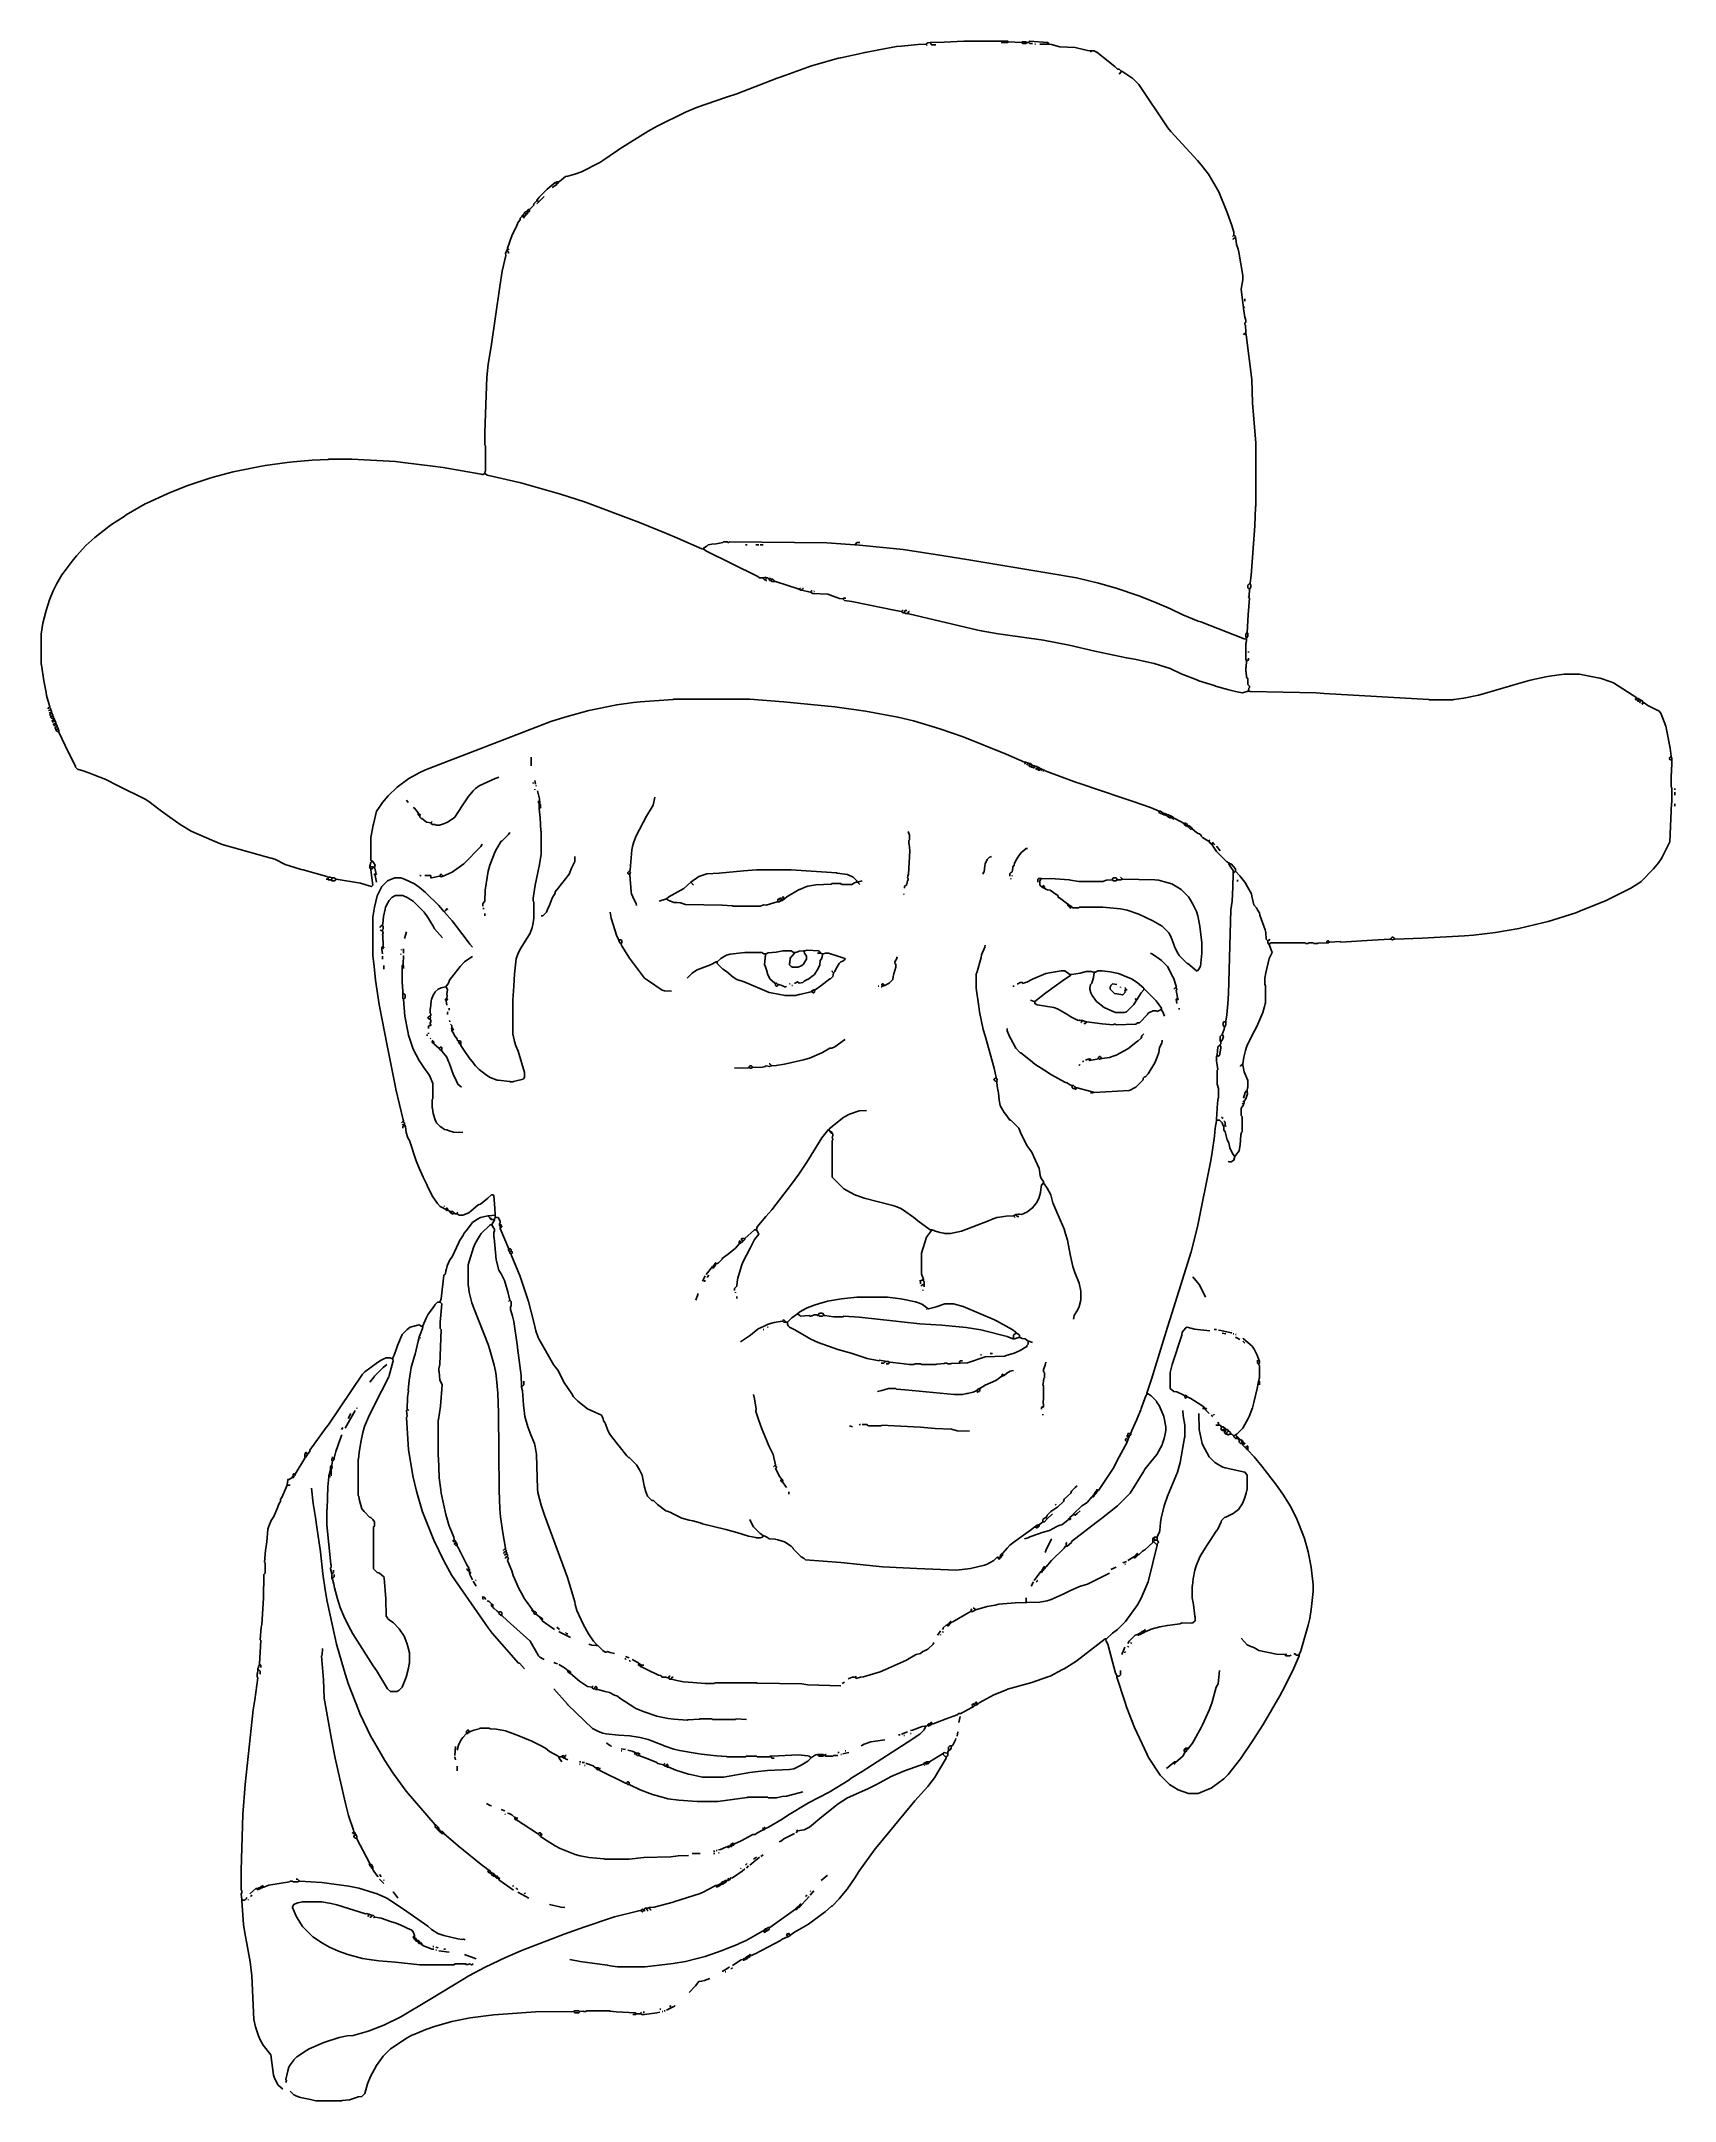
# Model space of a CAD drawing. Header units: millimetres. Extents: x 0.1 to 28.4, y 0.9 to 36.7.
import ezdxf

# ---------------------------------------------------------------- set-up
doc = ezdxf.new("R2010")
doc.units = ezdxf.units.MM

msp = doc.modelspace()

# ---------------------------------------------------------------- linework, layer by layer
for points in [[(9.0678, 34.2138), (9.078022, 34.216898), (9.1821, 34.3027), (9.221177, 34.310515), (9.34593, 34.34461), (9.46023, 34.38271), (9.777046, 34.546931), (9.83107, 34.57956), (10.085754, 34.756969), (10.123854, 34.782369), (10.61593, 35.09264), (10.77087, 35.17646), (11.26363, 35.42284), (11.45413, 35.49904), (11.97737, 35.68319), (12.15263, 35.74161), (12.85113, 36.00831), (13.00607, 36.06546), (13.44803, 36.22421), (13.920321, 36.355618), (13.956179, 36.364582), (14.377377, 36.456815), (14.616723, 36.504685), (14.923184, 36.557829), (15.010716, 36.568771), (15.291282, 36.595619), (15.4305, 36.6014)], [(15.4305, 36.6014), (15.469721, 36.622318), (15.5067, 36.6268)], [(15.4559, 36.576), (15.4305, 36.6014)], [(15.5194, 36.6268), (15.5067, 36.6268)], [(15.5321, 36.6268), (15.5194, 36.6268)], [(15.5194, 36.6141), (15.5194, 36.6268)], [(15.6083, 36.5887), (15.5321, 36.5887), (15.5194, 36.6014), (15.5194, 36.6141)], [(15.5321, 36.6268), (15.747668, 36.632779), (16.0909, 36.6522), (16.8529, 36.6522), (16.8656, 36.6395)], [(16.7386, 36.6268), (16.8529, 36.6268), (16.8656, 36.6395)], [(17.0942, 36.6268), (16.8656, 36.6395)], [(17.1831, 36.6268), (17.1704, 36.6395), (17.1069, 36.6395), (17.0942, 36.6268)], [(17.0942, 36.6268), (17.1069, 36.6141), (17.1704, 36.6141), (17.1831, 36.6268)], [(17.2085, 36.6268), (17.1831, 36.6268)], [(17.2212, 36.6268), (17.2085, 36.6268)], [(17.5641, 36.6141), (17.53997, 36.62934), (17.2339, 36.6522), (17.2212, 36.6395)], [(17.2212, 36.6268), (17.2212, 36.6395)], [(17.2847, 36.6141), (17.2339, 36.6141), (17.2212, 36.6268)], [(17.3355, 36.6014), (17.3228, 36.6014)], [(17.5514, 36.6014), (17.4117, 36.6014)], [(17.5641, 36.6014), (17.5514, 36.6014)], [(17.5641, 36.6014), (17.5641, 36.6141)], [(17.5768, 36.6014), (17.5641, 36.6014)], [(18.2753, 36.4871), (18.238321, 36.491582), (18.022421, 36.542382), (17.754887, 36.556634), (17.613779, 36.596918), (17.5768, 36.6014)], [(18.288, 36.4871), (18.2753, 36.4871)], [(18.3007, 36.4871), (18.288, 36.4871)], [(18.288, 36.4744), (18.288, 36.4871)], [(18.3007, 36.4617), (18.288, 36.4744)], [(18.8214, 36.1315), (18.7833, 36.1696), (18.7579, 36.1696), (18.709386, 36.210748), (18.40103, 36.45916), (18.39087, 36.46424), (18.350523, 36.482215), (18.3007, 36.4871)], [(18.7833, 36.0807), (18.8214, 36.1188)], [(18.8341, 36.1315), (18.8214, 36.1315)], [(18.8214, 36.1188), (18.8214, 36.1315)], [(20.7772, 33.2867), (20.772315, 33.336523), (20.747318, 33.437979), (20.68449, 33.61563), (20.65909, 33.67913), (20.51304, 34.03727), (20.33524, 34.34207), (20.208798, 34.508378), (20.145323, 34.584702), (19.681902, 35.087622), (19.631102, 35.151122), (19.1262, 35.9029), (19.0246, 36.0045), (18.8341, 36.1315)], [(8.6868, 33.8963), (8.721852, 33.936686), (8.7249, 33.9471), (8.8646, 34.0868), (8.968954, 34.172553), (9.0043, 34.2011)], [(8.7249, 33.8709), (8.8138, 33.9598)], [(8.9535, 34.1122), (9.0297, 34.163)], [(9.017, 34.2011), (9.0043, 34.2011)], [(9.017, 34.2011), (9.0297, 34.2138), (9.0424, 34.2138)], [(9.017, 34.1884), (9.017, 34.2011)], [(9.0297, 34.1757), (9.017, 34.1884)], [(9.0424, 34.1757), (9.0297, 34.1757)], [(9.0297, 34.163), (9.0297, 34.1757)], [(9.0551, 34.2138), (9.0424, 34.2138)], [(9.0424, 34.1757), (9.0551, 34.1884), (9.0551, 34.2011)], [(9.0678, 34.2138), (9.0551, 34.2138)], [(9.0551, 34.2011), (9.0551, 34.2138)], [(8.1788, 33.0581), (8.25119, 33.27527), (8.296031, 33.373646), (8.32866, 33.42767), (8.359648, 33.513014), (8.3947, 33.5534), (8.3947, 33.5788), (8.4328, 33.6169)], [(8.4328, 33.6169), (8.4328, 33.6296), (8.4455, 33.6423)], [(8.4582, 33.5915), (8.4328, 33.6169)], [(8.4455, 33.6423), (8.4709, 33.6677)], [(8.4709, 33.6169), (8.4455, 33.6423)], [(8.4582, 33.5915), (8.4709, 33.6042)], [(8.4709, 33.6677), (8.4709, 33.6804), (8.4836, 33.6931), (8.509, 33.6931)], [(8.4836, 33.655), (8.4709, 33.6677)], [(8.4836, 33.6169), (8.4709, 33.6169)], [(8.4709, 33.6042), (8.4709, 33.6169)], [(8.4963, 33.655), (8.4836, 33.655)], [(8.4836, 33.6169), (8.4963, 33.6296), (8.4963, 33.6423)], [(8.509, 33.655), (8.4963, 33.655)], [(8.4963, 33.6423), (8.4963, 33.655)], [(8.509, 33.6931), (8.5217, 33.7058)], [(8.5217, 33.6804), (8.509, 33.6931)], [(8.509, 33.655), (8.5217, 33.655), (8.5217, 33.6677)], [(8.5217, 33.7058), (8.5217, 33.7185), (8.5344, 33.7312), (8.5471, 33.7312)], [(8.5344, 33.6931), (8.5217, 33.7058)], [(8.5217, 33.6804), (8.5344, 33.6931)], [(8.5217, 33.6677), (8.5217, 33.6804)], [(8.5344, 33.6931), (8.5471, 33.6931), (8.5598, 33.7058), (8.5598, 33.7185)], [(8.5598, 33.7312), (8.5471, 33.7312)], [(8.5598, 33.7312), (8.636, 33.8074), (8.636, 33.8328), (8.6868, 33.8836)], [(8.5598, 33.7185), (8.5598, 33.7312)], [(8.6868, 33.8836), (8.6868, 33.8963)], [(8.6995, 33.8836), (8.6868, 33.8836)], [(8.6868, 33.8328), (8.7122, 33.8582)], [(8.7122, 33.8709), (8.6995, 33.8836)], [(8.7249, 33.8709), (8.7122, 33.8709)], [(8.7122, 33.8582), (8.7122, 33.8709)], [(8.4582, 33.5788), (8.4582, 33.5915)], [(20.7518, 33.2613), (20.7772, 33.2867)], [(20.8026, 33.2486), (20.8026, 33.2613), (20.7772, 33.2867)], [(20.8026, 33.2359), (20.8026, 33.2486)], [(7.7851, 29.1592), (7.78891, 29.18333), (7.7978, 29.1973), (7.7978, 29.6291), (7.7851, 29.6418), (7.7851, 29.8704), (7.816575, 30.822647), (7.841371, 31.050816), (7.892034, 31.355538), (8.046329, 32.398384), (8.082085, 32.663423), (8.14705, 32.9311), (8.1407, 32.9692), (8.15721, 33.00603), (8.1661, 33.02)], [(8.1661, 33.02), (8.1661, 33.0327), (8.1788, 33.0454)], [(8.1915, 32.9692), (8.1915, 32.9946), (8.1661, 33.02)], [(8.1788, 33.0454), (8.1788, 33.0581)], [(8.1915, 33.0454), (8.1788, 33.0454)], [(8.2042, 33.0327), (8.1915, 33.0454)], [(20.7645, 33.2105), (20.7645, 33.2232), (20.7772, 33.2359), (20.7899, 33.2359)], [(20.8026, 33.2359), (20.7899, 33.2359)], [(20.9423, 32.0294), (20.922625, 32.15692), (20.9042, 32.3469), (20.9296, 32.512), (20.9296, 32.5882), (20.861215, 32.993623), (20.848918, 33.044279), (20.820876, 33.12222), (20.809724, 33.22258), (20.8026, 33.2359)], [(20.9677, 32.1437), (20.9677, 32.1818)], [(20.955, 32.0294), (20.9423, 32.0294)], [(20.9423, 32.0167), (20.9423, 32.0294)], [(20.9804, 31.5976), (20.974675, 31.72408), (20.9677, 31.7373), (20.9677, 31.7627), (20.9804, 31.7754), (20.9804, 31.8135), (20.963218, 31.863179), (20.9423, 32.0167)], [(20.955, 32.0294), (20.9677, 32.0421)], [(20.9423, 31.5595), (20.9677, 31.5849)], [(20.9804, 31.5849), (20.9677, 31.5849)], [(20.9804, 31.5849), (20.9804, 31.5976)], [(20.9804, 31.5722), (20.9804, 31.5849)], [(21.0566, 27.2542), (21.074876, 27.38058), (21.139394, 28.245026), (21.151606, 28.574774), (21.1582, 28.5877), (21.1582, 29.6799), (21.100852, 30.378586), (21.088548, 30.784614), (20.987442, 31.558934), (20.9804, 31.5722)], [(0.2413, 25.1079), (0.23241, 25.12187), (0.182685, 25.299377), (0.172915, 25.348223), (0.132334, 25.553162), (0.096129, 25.831116), (0.0889, 25.8445), (0.0889, 26.3652), (0.119449, 26.554842), (0.17399, 26.77287), (0.233082, 26.960979), (0.29464, 27.11323), (0.35306, 27.23007), (0.447431, 27.391946), (0.466969, 27.421254), (0.625438, 27.632511), (0.701657, 27.721258), (0.8636, 27.9019), (1.018899, 28.038437), (1.259586, 28.229052), (1.310386, 28.267152), (1.52527, 28.40736), (1.564054, 28.432369), (1.894254, 28.622869), (1.91897, 28.63596), (2.27457, 28.79979), (2.32283, 28.81884), (2.57683, 28.92171), (2.61493, 28.93441), (2.998321, 29.065818), (3.07213, 29.08681), (3.417277, 29.179715), (3.531721, 29.205518), (3.912458, 29.281051), (3.974242, 29.291349), (4.35672, 29.344124), (4.45708, 29.355276), (4.788164, 29.381738), (5.067036, 29.393862), (5.08, 29.4005), (5.4737, 29.4005), (6.235218, 29.356619), (6.362134, 29.344042), (6.882638, 29.280866), (7.060438, 29.255466), (7.720742, 29.141351), (7.7343, 29.1338), (7.747, 29.1338), (7.7724, 29.1465)], [(7.7851, 29.1465), (7.7724, 29.1465)], [(7.7851, 29.1465), (7.7851, 29.1592)], [(7.7978, 29.1465), (7.7851, 29.1465)], [(11.5697, 27.8384), (11.54557, 27.84221), (11.12647, 28.03144), (10.93597, 28.10891), (10.46607, 28.29814), (9.51103, 28.66009), (9.09447, 28.79471), (8.406279, 28.989618), (7.825154, 29.124031), (7.7978, 29.1465)], [(11.5824, 27.8511), (11.5824, 27.8638), (11.631246, 27.892131), (11.6586, 27.9146), (11.722862, 27.921966), (11.797538, 27.932634), (11.91133, 27.95651), (11.9253, 27.9654), (11.9888, 27.9654), (12.0015, 27.9527), (12.0142, 27.9527), (12.0269, 27.9654), (13.716419, 27.945866), (14.1986, 27.9146)], [(12.3317, 27.9146), (12.3063, 27.9146)], [(12.5349, 27.9146), (12.4841, 27.9146)], [(12.6111, 27.9146), (12.5603, 27.9146)], [(14.2113, 27.9146), (14.1986, 27.9146)], [(14.2113, 27.9273), (14.2367, 27.9527), (14.2875, 27.9527)], [(14.2113, 27.9146), (14.2113, 27.9273)], [(14.224, 27.9146), (14.2113, 27.9146)], [(20.9804, 26.2763), (20.95627, 26.28011), (20.204579, 26.576618), (20.15363, 26.58999), (19.88947, 26.69794), (19.674254, 26.799931), (19.40433, 26.92019), (19.12747, 27.02814), (18.731379, 27.160818), (18.428821, 27.245982), (18.045842, 27.337951), (17.565077, 27.424185), (16.180562, 27.653234), (15.710758, 27.729249), (15.036318, 27.832619), (14.224, 27.9146)], [(11.5824, 27.8384), (11.5697, 27.8384)], [(11.5824, 27.8384), (11.5824, 27.8511)], [(12.5984, 27.3431), (12.5476, 27.3431), (12.520246, 27.365569), (11.618546, 27.810069), (11.5824, 27.8384)], [(12.6111, 27.3431), (12.5984, 27.3431)], [(12.6238, 27.3431), (12.6111, 27.3431)], [(12.6111, 27.3304), (12.6111, 27.3431)], [(12.6365, 27.305), (12.6111, 27.3304)], [(12.6619, 27.3431), (12.6492, 27.34945), (12.6238, 27.3431)], [(12.6492, 27.305), (12.6365, 27.305)], [(12.6492, 27.3177), (12.6619, 27.3304)], [(12.6492, 27.305), (12.6492, 27.3177)], [(12.6746, 27.2923), (12.6619, 27.2923), (12.6492, 27.305)], [(12.6746, 27.3431), (12.6619, 27.3431)], [(12.6619, 27.3304), (12.6619, 27.3431)], [(12.7, 27.3304), (12.6873, 27.3431), (12.6746, 27.3431)], [(12.7127, 27.3304), (12.7, 27.3304)], [(12.7254, 27.3304), (12.7127, 27.3304)], [(12.7127, 27.3177), (12.7127, 27.3304)], [(12.7508, 27.2923), (12.7254, 27.2923), (12.7127, 27.305), (12.7127, 27.3177)], [(12.7508, 27.3177), (12.7381, 27.3304), (12.7254, 27.3304)], [(12.7635, 27.3177), (12.7508, 27.3177)], [(12.7508, 27.2923), (12.7635, 27.305)], [(12.7889, 27.2796), (12.7635, 27.2796), (12.7508, 27.2923)], [(12.7762, 27.3177), (12.7635, 27.3177)], [(12.7635, 27.305), (12.7635, 27.3177)], [(12.8016, 27.2923), (12.7762, 27.3177)], [(12.8016, 27.2796), (12.7889, 27.2796)], [(12.8016, 27.2796), (12.8016, 27.2923)], [(12.8143, 27.2796), (12.8016, 27.2796)], [(13.2334, 27.1399), (13.219579, 27.148118), (12.82573, 27.27706), (12.8143, 27.2796)], [(13.2461, 27.1526), (13.2588, 27.1653)], [(21.0439, 27.1399), (21.0185, 27.1653), (21.0185, 27.2161), (21.0439, 27.2415)], [(21.0566, 27.2415), (21.0439, 27.2415)], [(21.0439, 27.1399), (21.05914, 27.16403), (21.0693, 27.178), (21.0693, 27.2161), (21.0566, 27.2288)], [(21.0566, 27.2415), (21.0566, 27.2542)], [(21.0566, 27.2288), (21.0566, 27.2415)], [(13.2461, 27.1399), (13.2334, 27.1399)], [(13.2461, 27.1399), (13.2461, 27.1526)], [(13.2715, 27.1272), (13.2588, 27.1272), (13.2461, 27.1399)], [(13.2842, 27.1272), (13.2715, 27.1272)], [(13.2842, 27.1399), (13.2969, 27.1526), (13.3096, 27.1526)], [(13.2842, 27.1272), (13.2842, 27.1399)], [(13.4239, 27.0891), (13.2842, 27.1272)], [(13.4366, 27.0891), (13.4239, 27.0891)], [(13.4366, 27.1018), (13.4493, 27.1145), (13.462, 27.1145)], [(13.4366, 27.0891), (13.4366, 27.1018)], [(13.9954, 26.9748), (13.932758, 26.979949), (13.86967, 27.00274), (13.72997, 27.05481), (13.475001, 27.069717), (13.45057, 27.07894), (13.4366, 27.0891)], [(13.5001, 27.1018), (13.4874, 27.1018)], [(13.9954, 26.9748), (14.0081, 26.9875), (14.0462, 26.9875)], [(15.0114, 26.7589), (14.910777, 26.776485), (14.146942, 26.931551), (14.0208, 26.9494), (13.9954, 26.9748)], [(21.0058, 26.3906), (21.025166, 26.695687), (21.0439, 26.9875), (21.0312, 27.0002), (21.038242, 27.026166), (21.0439, 27.1399)], [(15.0114, 26.7589), (15.0368, 26.7843)], [(15.0495, 26.7335), (15.0368, 26.7335), (15.0114, 26.7589)], [(15.0622, 26.7335), (15.0495, 26.7335)], [(15.0622, 26.7462), (15.0622, 26.7589), (15.0749, 26.7716), (15.1003, 26.7716)], [(15.0622, 26.7335), (15.0622, 26.7462)], [(15.113, 26.7208), (15.0749, 26.7208), (15.0622, 26.7335)], [(15.1257, 26.7208), (15.113, 26.7208)], [(15.1257, 26.7335), (15.1257, 26.7462), (15.1384, 26.7589), (15.1511, 26.7589)], [(15.1257, 26.7208), (15.1257, 26.7335)], [(15.1257, 26.7208), (15.139258, 26.713249), (16.333058, 26.433849), (16.394842, 26.423551), (16.688484, 26.370671), (16.776016, 26.359729), (17.474342, 26.258451), (17.918579, 26.170218), (18.363223, 26.068215), (18.911158, 25.951249), (19.049142, 25.928251), (19.340979, 25.865418), (19.391779, 25.852718), (19.67103, 25.76449), (19.86153, 25.67686), (20.13077, 25.56891), (20.16887, 25.55621), (20.43303, 25.47239), (20.45843, 25.46096), (20.687179, 25.395518), (20.803577, 25.366785), (20.9169, 25.34285), (21.004679, 25.366382), (21.0185, 25.3746)], [(20.9931, 26.3017), (20.9804, 26.3144), (20.9804, 26.3652), (21.0058, 26.3906)], [(20.9931, 26.2763), (20.9804, 26.2763)], [(20.9931, 25.908), (20.9804, 25.9207), (20.9804, 26.2001), (20.988215, 26.213777), (20.9931, 26.2636)], [(20.9931, 26.3017), (21.0185, 26.3271), (21.0185, 26.3779), (21.0058, 26.3906)], [(20.9931, 26.289), (20.9931, 26.3017)], [(20.9931, 26.2763), (20.9931, 26.289)], [(20.9931, 26.2636), (20.9931, 26.2763)], [(21.0312, 25.3873), (21.035682, 25.424279), (21.0439, 25.4381), (21.0439, 25.4635), (21.0185, 25.4889), (21.0185, 25.5905), (20.9931, 25.6159), (20.987629, 25.704116), (20.9804, 25.7175), (20.9804, 25.781), (20.987524, 25.79432), (20.9931, 25.8953)], [(21.0058, 25.908), (20.9931, 25.908)], [(20.9931, 25.8953), (20.9931, 25.908)], [(21.0058, 25.908), (21.0185, 25.908), (21.0312, 25.9207), (21.0312, 25.9461)], [(21.0312, 26.0477), (21.0312, 26.0604)], [(21.0312, 25.3746), (21.0185, 25.3746)], [(21.0312, 25.3746), (21.0312, 25.3873)], [(21.0439, 25.3746), (21.0312, 25.3746)], [(21.0439, 25.3746), (21.056792, 25.368046), (22.200082, 25.342281), (22.338818, 25.330719), (24.15505, 25.228944), (24.1681, 25.2222), (24.5745, 25.2222), (24.58782, 25.229324), (24.764142, 25.252749), (25.017879, 25.302882), (25.083621, 25.319318), (25.55367, 25.45969), (25.61463, 25.48001), (25.896277, 25.560215), (25.945123, 25.569985), (26.188258, 25.623451), (26.250042, 25.633749), (26.5049, 25.6667), (26.7716, 25.6667), (27.090221, 25.607682), (27.126079, 25.598718), (27.29357, 25.54224), (27.35707, 25.51684), (27.684046, 25.308169), (27.7622, 25.2603)], [(0.2032, 25.0698), (0.2286, 25.0952)], [(0.2159, 25.0317), (0.2286, 25.0444), (0.2413, 25.0444)], [(0.2413, 25.0952), (0.2286, 25.0952)], [(0.2413, 25.0952), (0.2413, 25.1079)], [(0.2413, 25.0825), (0.2413, 25.0952)], [(0.254, 25.0571), (0.254, 25.0698), (0.2413, 25.0825)], [(0.254, 25.0444), (0.2413, 25.0444)], [(0.254, 25.0444), (0.254, 25.0571)], [(0.2667, 25.019), (0.2667, 25.0317), (0.254, 25.0444)], [(0.2667, 25.0063), (0.2667, 25.019)], [(5.8166, 22.4282), (5.8039, 22.4409), (5.8039, 22.8346), (5.846885, 23.049523), (5.849551, 23.064058), (5.9055, 23.2918), (5.927969, 23.319154), (6.010253, 23.441397), (6.1087, 23.5585), (6.2611, 23.7109), (6.466254, 23.860369), (6.65607, 23.96236), (6.75513, 24.00681), (8.16483, 24.55291), (8.34517, 24.62276), (8.92683, 24.84501), (9.16813, 24.92121), (9.589477, 25.039515), (10.070123, 25.138185), (10.363766, 25.178442), (10.476934, 25.189758), (11.048684, 25.228199), (11.0617, 25.2349), (12.3825, 25.2349), (12.966252, 25.190973), (13.856462, 25.100534), (14.388242, 25.026551), (14.946923, 24.925215), (15.215721, 24.858382), (15.67307, 24.71801), (16.07693, 24.58339), (16.82623, 24.27859), (17.145, 24.1427)], [(27.7495, 25.2476), (27.7368, 25.2349), (27.7495, 25.2222), (27.7622, 25.2349)], [(27.7622, 25.2476), (27.7495, 25.2476)], [(27.7622, 25.2476), (27.7622, 25.2603)], [(27.7749, 25.2476), (27.7622, 25.2476)], [(27.7622, 25.2349), (27.7622, 25.2476)], [(27.8003, 25.2349), (27.7876, 25.2476), (27.7749, 25.2476)], [(27.7876, 25.2222), (27.8003, 25.2349)], [(27.8384, 25.2095), (27.813, 25.2349), (27.8003, 25.2349)], [(27.8257, 25.1714), (27.813, 25.1841), (27.8384, 25.2095)], [(27.8765, 25.1841), (27.8511, 25.2095), (27.8384, 25.2095)], [(27.8638, 25.1714), (27.8511, 25.1587), (27.8638, 25.146), (27.8765, 25.1587)], [(27.8765, 25.1714), (27.8638, 25.1714)], [(27.8765, 25.1714), (27.8765, 25.1841)], [(27.8892, 25.1714), (27.8765, 25.1714)], [(27.8765, 25.1587), (27.8765, 25.1714)], [(28.3591, 24.2443), (28.341251, 24.383142), (28.287382, 24.677221), (28.265718, 24.763879), (28.1813, 24.9936), (28.1432, 25.0317), (28.10256, 25.05202), (27.954986, 25.123648), (27.8892, 25.1714)], [(0.2286, 24.9936), (0.2413, 25.0063), (0.254, 25.0063)], [(0.254, 24.9428), (0.2413, 24.9555), (0.2413, 24.9682), (0.254, 24.9809), (0.2667, 24.9809)], [(0.2667, 25.0063), (0.254, 25.0063)], [(0.2667, 24.9428), (0.254, 24.9428)], [(0.254, 24.9301), (0.254, 24.9428)], [(0.2921, 24.9047), (0.2667, 24.9047), (0.254, 24.9174), (0.254, 24.9301)], [(0.2794, 24.9936), (0.2667, 25.0063)], [(0.2794, 24.9809), (0.2667, 24.9809)], [(0.2794, 24.9428), (0.2667, 24.9428)], [(0.2794, 24.9809), (0.2794, 24.9936)], [(0.2921, 24.9555), (0.2921, 24.9682), (0.2794, 24.9809)], [(0.2921, 24.9428), (0.2794, 24.9428)], [(0.2921, 24.8412), (0.2794, 24.8539), (0.2794, 24.8666), (0.2921, 24.8793), (0.3048, 24.8793)], [(0.2921, 24.9428), (0.2921, 24.9555)], [(0.3048, 24.9174), (0.3048, 24.9301), (0.2921, 24.9428)], [(0.3048, 24.9047), (0.2921, 24.9047)], [(0.2921, 24.8412), (0.3048, 24.8539), (0.3175, 24.8539)], [(0.2921, 24.8285), (0.2921, 24.8412)], [(0.3048, 24.9047), (0.3048, 24.9174)], [(0.3175, 24.892), (0.3048, 24.9047)], [(0.3175, 24.8793), (0.3048, 24.8793)], [(0.3175, 24.7777), (0.3048, 24.7904), (0.3048, 24.8031), (0.3175, 24.8158), (0.3302, 24.8158)], [(0.3175, 24.8793), (0.3175, 24.892)], [(0.3302, 24.8666), (0.3175, 24.8793)], [(0.3302, 24.8539), (0.3175, 24.8539)], [(0.3175, 24.7777), (0.3302, 24.7904), (0.3429, 24.7904)], [(0.3175, 24.765), (0.3175, 24.7777)], [(0.3302, 24.8539), (0.3302, 24.8666)], [(0.3429, 24.8285), (0.3429, 24.8412), (0.3302, 24.8539)], [(0.3429, 24.8158), (0.3302, 24.8158)], [(0.3429, 24.7142), (0.3302, 24.7269), (0.3302, 24.7396), (0.3429, 24.7523), (0.3556, 24.7523)], [(0.3429, 24.8158), (0.3429, 24.8285)], [(0.3556, 24.8031), (0.3429, 24.8158)], [(0.3556, 24.7904), (0.3429, 24.7904)], [(0.3556, 24.7142), (0.3429, 24.7142)], [(0.3429, 24.7015), (0.3429, 24.7142)], [(0.381, 24.6761), (0.3683, 24.6761), (0.3429, 24.7015)], [(0.3556, 24.7904), (0.3556, 24.8031)], [(0.3683, 24.765), (0.3683, 24.7777), (0.3556, 24.7904)], [(0.3683, 24.7523), (0.3556, 24.7523)], [(0.3683, 24.7142), (0.3556, 24.7142)], [(0.3683, 24.7523), (0.3683, 24.765)], [(0.381, 24.7269), (0.381, 24.7396), (0.3683, 24.7523)], [(0.381, 24.7142), (0.3683, 24.7142)], [(0.381, 24.7142), (0.381, 24.7269)], [(0.3937, 24.6888), (0.3937, 24.7015), (0.381, 24.7142)], [(0.3937, 24.6761), (0.381, 24.6761)], [(0.3937, 24.6761), (0.3937, 24.6888)], [(0.3937, 24.6634), (0.3937, 24.6761)], [(5.0546, 22.1488), (5.040779, 22.157018), (4.634379, 22.271318), (4.598521, 22.280282), (4.39547, 22.34311), (4.31927, 22.36851), (4.139223, 22.461415), (3.988777, 22.496585), (3.226921, 22.712082), (3.04927, 22.78634), (2.69113, 22.94636), (2.499946, 23.060269), (2.237486, 23.244048), (2.131122, 23.326802), (1.95707, 23.45944), (1.894254, 23.497931), (1.41097, 23.73884), (1.20777, 23.84044), (1.00203, 23.92299), (0.91567, 23.95474), (0.799123, 23.998115), (0.73533, 24.01316), (0.7239, 24.0157), (0.6858, 24.0538), (0.68326, 24.06523), (0.50546, 24.43353), (0.3937, 24.6634)], [(8.5852, 24.0792), (8.5852, 24.2316)], [(17.1577, 24.1427), (17.145, 24.1427)], [(17.145, 24.1046), (17.1577, 24.1173), (17.1577, 24.13)], [(17.1704, 24.1427), (17.1577, 24.1427)], [(17.1577, 24.13), (17.1577, 24.1427)], [(17.1831, 24.13), (17.1704, 24.1427)], [(17.1958, 24.13), (17.1831, 24.13)], [(17.1831, 24.0919), (17.1958, 24.1046), (17.1958, 24.1173)], [(17.2085, 24.13), (17.1958, 24.13)], [(17.1958, 24.1173), (17.1958, 24.13)], [(17.2212, 24.1173), (17.2085, 24.13)], [(17.2339, 24.1173), (17.2212, 24.1173)], [(17.2466, 24.0665), (17.2339, 24.0665), (17.2212, 24.0792), (17.2339, 24.1046)], [(17.2466, 24.1173), (17.2339, 24.1173)], [(17.2339, 24.1046), (17.2339, 24.1173)], [(17.272, 24.0919), (17.2466, 24.1173)], [(17.2466, 24.0665), (17.272, 24.0919)], [(17.2847, 24.0538), (17.2593, 24.0538), (17.2466, 24.0665)], [(17.2974, 24.0792), (17.2847, 24.0919), (17.272, 24.0919)], [(17.2847, 24.0538), (17.2974, 24.0665)], [(17.2847, 24.0538), (17.2974, 24.0411), (17.3101, 24.0411), (17.3355, 24.0665)], [(17.3101, 24.0792), (17.2974, 24.0792)], [(17.2974, 24.0665), (17.2974, 24.0792)], [(17.3355, 24.0665), (17.3228, 24.0792), (17.3101, 24.0792)], [(17.3736, 24.0538), (17.3609, 24.0665), (17.3355, 24.0665)], [(17.3482, 24.0284), (17.3355, 24.0284)], [(17.3482, 24.0284), (17.3736, 24.0538)], [(17.3736, 24.0157), (17.3609, 24.0157), (17.3482, 24.0284)], [(17.399, 24.0411), (17.3863, 24.0538), (17.3736, 24.0538)], [(17.3736, 24.0157), (17.399, 24.0411)], [(17.3736, 24.0157), (17.3863, 24.003), (17.399, 24.003), (17.4244, 24.0284)], [(17.4244, 24.0284), (17.4117, 24.0411), (17.399, 24.0411)], [(17.4498, 24.0157), (17.4371, 24.0284), (17.4244, 24.0284)], [(17.4244, 23.9903), (17.4498, 24.0157)], [(17.4752, 24.003), (17.4625, 24.0157), (17.4498, 24.0157)], [(17.4625, 23.9776), (17.4752, 23.9903)], [(17.4879, 24.003), (17.4752, 24.003)], [(17.4752, 23.9903), (17.4752, 24.003)], [(19.4818, 23.2918), (19.33067, 23.35784), (19.02587, 23.46071), (18.83537, 23.52421), (18.08607, 23.77694), (18.04797, 23.79091), (17.50187, 23.99284), (17.4879, 24.003)], [(23.5712, 21.0693), (24.040908, 21.088146), (24.777307, 21.126), (24.929618, 21.138581), (25.310338, 21.188934), (25.718477, 21.254915), (26.15057, 21.35759), (26.224379, 21.378582), (26.70683, 21.52904), (26.76017, 21.54809), (27.23007, 21.73986), (27.28087, 21.76526), (27.671014, 21.961348), (27.713686, 21.993352), (27.76347, 22.01926), (27.8384, 22.0726), (28.0543, 22.2885), (28.140053, 22.392854), (28.17876, 22.45487), (28.203769, 22.493654), (28.33751, 22.75713), (28.365099, 23.431184), (28.3718, 23.4442), (28.3718, 23.6982), (28.3591, 23.7109), (28.3591, 23.9395), (28.365821, 23.952532), (28.3718, 24.1681)], [(28.3591, 24.1808), (28.3464, 24.1808), (28.3337, 24.1935), (28.3337, 24.2189), (28.3464, 24.2316)], [(28.3591, 24.2316), (28.3464, 24.2316)], [(28.3591, 24.2316), (28.3591, 24.2443)], [(28.3718, 24.1935), (28.3718, 24.2189), (28.3591, 24.2316)], [(28.3718, 24.1808), (28.3591, 24.1808)], [(28.3718, 24.1808), (28.3718, 24.1935)], [(28.3718, 24.1681), (28.3718, 24.1808)], [(6.8453, 23.0886), (6.8707, 23.0632), (6.920523, 23.058315), (6.9342, 23.0505), (6.9977, 23.0505), (7.08533, 23.07844), (7.13867, 23.09876), (7.2517, 23.1775), (7.2644, 23.1902), (7.388469, 23.382654), (7.496147, 23.543046), (7.5819, 23.6474), (7.62, 23.6855), (7.685978, 23.733202), (7.96417, 23.85949), (8.01243, 23.87854), (8.0264, 23.8887)], [(8.6233, 23.7744), (8.6233, 23.7871)], [(8.6614, 23.7617), (8.6487, 23.8252)], [(8.6487, 23.6601), (8.6487, 23.6728)], [(8.6741, 23.7236), (8.6741, 23.7363)], [(8.7376, 23.4315), (8.732266, 23.506938), (8.6995, 23.6474)], [(28.4226, 23.6601), (28.4226, 23.6855)], [(28.4226, 23.5712), (28.4226, 23.622)], [(6.4516, 23.4442), (6.4262, 23.4823)], [(6.6294, 23.2537), (6.626302, 23.263922), (6.5659, 23.3426), (6.5405, 23.3553)], [(6.6294, 23.241), (6.6294, 23.2537)], [(6.6421, 23.241), (6.6294, 23.241)], [(6.6294, 23.2283), (6.6294, 23.241)], [(6.6548, 23.2156), (6.6675, 23.2283), (6.6548, 23.241), (6.6421, 23.241)], [(7.366, 19.2278), (7.426452, 19.136614), (7.508823, 19.014502), (7.566077, 18.945798), (7.62, 18.8722), (7.6835, 18.8087), (7.812454, 18.710031), (7.87527, 18.67281), (7.999879, 18.626418), (8.01422, 18.623925), (8.216042, 18.600351), (8.2296, 18.5928), (8.2677, 18.5928), (8.281521, 18.601018), (8.4455, 18.6436), (8.4709, 18.669), (8.4709, 18.7579), (8.36041, 19.12747), (8.32358, 19.21764), (8.297582, 19.292421), (8.275251, 19.404742), (8.2677, 19.4183), (8.2677, 20.0152), (8.287121, 20.256832), (8.299079, 20.472068), (8.32739, 20.72767), (8.36041, 20.82673), (8.410331, 20.914946), (8.56996, 21.17217), (8.605715, 21.273477), (8.615485, 21.322323), (8.636, 21.4376), (8.636, 21.717), (8.6233, 21.7297), (8.6233, 21.7805), (8.653585, 22.008123), (8.732266, 22.365462), (8.742934, 22.440138), (8.763, 22.5425), (8.763, 22.9362), (8.756299, 22.949216), (8.744301, 23.177184), (8.7249, 23.3299)], [(8.7249, 23.4188), (8.7122, 23.4315), (8.7122, 23.4696)], [(8.7376, 23.4188), (8.7249, 23.4188)], [(8.7249, 23.4061), (8.7249, 23.4188)], [(8.7249, 23.3553), (8.7249, 23.4061)], [(8.7249, 23.3426), (8.7249, 23.3553)], [(8.7376, 23.3426), (8.7249, 23.3426)], [(8.7249, 23.3299), (8.7249, 23.3426)], [(8.7376, 23.4188), (8.7376, 23.4315)], [(8.7503, 23.3553), (8.7503, 23.4061), (8.7376, 23.4188)], [(8.7376, 23.3426), (8.7503, 23.3553)], [(8.763, 23.3426), (8.7503, 23.3553)], [(10.2997, 22.2631), (10.30224, 22.27453), (10.332651, 22.619558), (10.342949, 22.681342), (10.36701, 22.75713), (10.41019, 22.86127), (10.58926, 23.20417), (10.620248, 23.264114), (10.652252, 23.306786), (10.701215, 23.394377), (10.7315, 23.5331)], [(19.4818, 23.2664), (19.4691, 23.2664)], [(19.4945, 23.2918), (19.4818, 23.2918)], [(19.4818, 23.2664), (19.4945, 23.2791)], [(19.5199, 23.2537), (19.4945, 23.2537), (19.4818, 23.2664)], [(19.5072, 23.2918), (19.4945, 23.2918)], [(19.4945, 23.2791), (19.4945, 23.2918)], [(19.5326, 23.2664), (19.5072, 23.2918)], [(19.5199, 23.2537), (19.5326, 23.2664)], [(19.5453, 23.241), (19.5326, 23.241), (19.5199, 23.2537)], [(19.558, 23.2537), (19.5453, 23.2664), (19.5326, 23.2664)], [(19.5453, 23.241), (19.558, 23.2537)], [(19.5834, 23.2283), (19.558, 23.2283), (19.5453, 23.241)], [(19.5961, 23.241), (19.5834, 23.2537), (19.558, 23.2537)], [(19.5834, 23.2283), (19.5961, 23.241)], [(19.6215, 23.2283), (19.6088, 23.241), (19.5961, 23.241)], [(28.4226, 23.3807), (28.4226, 23.4188)], [(6.6421, 23.2156), (6.6294, 23.2283)], [(6.6548, 23.2156), (6.6421, 23.2156)], [(6.6548, 23.2029), (6.6548, 23.2156)], [(6.8453, 23.0886), (6.7691, 23.1013), (6.715822, 23.149002), (6.69163, 23.16226), (6.6802, 23.1648), (6.6548, 23.1902), (6.6548, 23.2029)], [(6.8453, 23.0886), (6.8707, 23.114)], [(7.747, 21.6408), (7.747, 21.6916), (7.7851, 21.7297), (7.79103, 21.919829), (7.843715, 22.251377), (7.87019, 22.35327), (7.96544, 22.59203), (7.99084, 22.64283), (8.0645, 22.7711), (8.0772, 22.7711), (8.1915, 22.8854), (8.2169, 22.9235)], [(15.0622, 21.9583), (15.0622, 21.9837), (15.1003, 22.0218), (15.10919, 22.06117), (15.11681, 22.08403), (15.1257, 22.098), (15.1257, 22.1234), (15.113, 22.1361), (15.121218, 22.162621), (15.130182, 22.198479), (15.15745, 22.606), (15.145951, 22.719442), (15.1384, 22.733), (15.1384, 22.7838), (15.1511, 22.7965), (15.1511, 22.8727), (15.1257, 22.9362)], [(19.6088, 23.2156), (19.5961, 23.2156), (19.5834, 23.2283)], [(19.6088, 23.2156), (19.6215, 23.2283)], [(19.6342, 23.1902), (19.6088, 23.2156)], [(19.6596, 23.2156), (19.6469, 23.2283), (19.6215, 23.2283)], [(19.6469, 23.1902), (19.6342, 23.1902)], [(19.6469, 23.2029), (19.6596, 23.2156)], [(19.6469, 23.1902), (19.6469, 23.2029)], [(19.6596, 23.1775), (19.6469, 23.1902)], [(19.685, 23.2029), (19.6723, 23.2156), (19.6596, 23.2156)], [(19.6723, 23.1775), (19.6596, 23.1775)], [(19.6723, 23.1902), (19.685, 23.2029)], [(19.6723, 23.1775), (19.6723, 23.1902)], [(19.685, 23.1775), (19.6723, 23.1775)], [(19.7104, 23.1902), (19.6977, 23.2029), (19.685, 23.2029)], [(19.6977, 23.1775), (19.685, 23.1775)], [(19.6977, 23.1775), (19.7104, 23.1902)], [(19.6977, 23.1775), (19.7231, 23.1521), (19.7358, 23.1648)], [(19.7358, 23.1775), (19.7231, 23.1902), (19.7104, 23.1902)], [(19.7358, 23.1648), (19.7358, 23.1775)], [(19.7485, 23.1648), (19.7358, 23.1648)], [(19.9136, 23.0759), (19.7485, 23.1648)], [(19.939, 23.0759), (19.9263, 23.0886), (19.9136, 23.0759)], [(19.9263, 23.0505), (19.9136, 23.0632), (19.9136, 23.0759)], [(19.9263, 23.0505), (19.939, 23.0632)], [(19.9517, 23.0378), (19.939, 23.0378), (19.9263, 23.0505)], [(19.9517, 23.0759), (19.939, 23.0759)], [(19.939, 23.0632), (19.939, 23.0759)], [(19.9644, 23.0632), (19.9517, 23.0759)], [(19.9517, 23.0378), (19.9644, 23.0505)], [(19.9771, 23.0251), (19.9644, 23.0251), (19.9517, 23.0378)], [(19.9644, 23.0505), (19.9644, 23.0632)], [(19.9771, 23.0505), (19.9644, 23.0505)], [(19.9898, 23.0378), (19.9771, 23.0505)], [(19.9771, 23.0251), (19.9898, 23.0378)], [(19.9771, 23.0251), (20.0279, 22.9743), (20.0406, 22.987)], [(20.0533, 22.9997), (20.00123, 23.03526), (19.9898, 23.0378)], [(20.0533, 22.987), (20.0406, 22.987)], [(20.0533, 22.987), (20.0533, 22.9997)], [(20.3327, 22.7711), (20.2311, 22.8346), (20.2057, 22.86), (20.2057, 22.8727), (20.1803, 22.8981), (20.15744, 22.90318), (20.127546, 22.920569), (20.0533, 22.987)], [(7.0612, 22.1615), (7.21487, 22.23516), (7.300214, 22.291548), (7.4168, 22.3774), (7.71144, 22.68093), (7.7343, 22.7203)], [(16.891, 22.1615), (16.891, 22.2123), (16.9037, 22.225), (16.9164, 22.225), (16.9291, 22.2377), (16.936651, 22.263958), (16.9418, 22.3266), (16.9672, 22.352), (16.971682, 22.388979), (17.008348, 22.464014), (17.046448, 22.514814), (17.0942, 22.5806), (17.104298, 22.583723), (17.1704, 22.6441), (17.1958, 22.6441)], [(20.3454, 22.7711), (20.3327, 22.7711)], [(20.3454, 22.7838), (20.3581, 22.7965)], [(20.3454, 22.7711), (20.3454, 22.7838)], [(20.3454, 22.7584), (20.3454, 22.7711)], [(20.3835, 22.7203), (20.3454, 22.7584)], [(20.3962, 22.7203), (20.3835, 22.7203)], [(20.4216, 22.733), (20.4089, 22.7457), (20.3962, 22.733)], [(20.3962, 22.7203), (20.3962, 22.733)], [(20.4089, 22.7203), (20.3962, 22.7203)], [(20.3962, 22.7076), (20.3962, 22.7203)], [(20.6883, 22.3901), (20.660946, 22.412569), (20.6502, 22.4155), (20.4724, 22.5933), (20.424698, 22.659278), (20.3962, 22.7076)], [(20.4089, 22.7203), (20.4216, 22.733)], [(20.447, 22.7076), (20.4216, 22.733)], [(20.5359, 22.606), (20.4724, 22.6822)], [(5.207, 22.1107), (5.624979, 22.042718), (5.77977, 21.99894), (5.8166, 21.9837), (5.842, 22.0091), (5.821749, 22.136958), (5.8039, 22.2758)], [(5.7912, 22.3393), (5.80771, 22.40153), (5.8166, 22.4155)], [(5.7912, 22.3266), (5.7912, 22.3393)], [(5.8039, 22.3266), (5.7912, 22.3266)], [(5.7912, 22.3139), (5.7912, 22.3266)], [(5.8039, 22.2885), (5.7912, 22.3012), (5.7912, 22.3139)], [(5.8547, 22.3139), (5.842, 22.3266), (5.8039, 22.3266)], [(5.8166, 22.2885), (5.8039, 22.2885)], [(5.8039, 22.2758), (5.8039, 22.2885)], [(5.8293, 22.4282), (5.8166, 22.4282)], [(5.8166, 22.4155), (5.8166, 22.4282)], [(5.8166, 22.2885), (5.8293, 22.2885), (5.8547, 22.3139)], [(5.8674, 22.3266), (5.8801, 22.352), (5.84962, 22.40026), (5.8293, 22.4282)], [(5.8547, 22.3139), (5.8674, 22.3266)], [(5.8928, 22.225), (5.8674, 22.3266)], [(5.8801, 22.1742), (5.8674, 22.1869), (5.8674, 22.1996), (5.8801, 22.2123)], [(5.8928, 22.2123), (5.8801, 22.2123)], [(5.8801, 22.1742), (5.9055, 22.1996), (5.8928, 22.2123)], [(5.9055, 22.0599), (5.8801, 22.1742)], [(5.8928, 22.2123), (5.8928, 22.225)], [(6.6802, 22.1615), (6.6675, 22.1742), (6.6548, 22.1742)], [(6.8326, 22.1742), (6.7437, 22.1742)], [(6.8453, 22.1615), (6.8453, 22.1742), (6.8326, 22.1742)], [(6.8453, 22.1488), (6.8453, 22.1615)], [(6.858, 22.1361), (6.9977, 22.1615)], [(7.0104, 22.1615), (6.9977, 22.1615)], [(7.0485, 22.1742), (7.0231, 22.1996), (7.0104, 22.1869), (7.0104, 22.1742)], [(7.0104, 22.1615), (7.0104, 22.1742)], [(7.0104, 22.1615), (7.0231, 22.1488), (7.0358, 22.1615)], [(7.0485, 22.1615), (7.0358, 22.1615)], [(7.0485, 22.1615), (7.0485, 22.1742)], [(7.0612, 22.1615), (7.0485, 22.1615)], [(8.763, 21.4757), (8.7884, 21.4757), (8.8519, 21.5392), (8.87476, 21.60397), (8.899769, 21.642754), (8.95096, 21.78177), (8.95604, 21.79193), (9.00049, 21.87067), (9.0043, 21.8948), (9.058031, 21.956346), (9.24814, 22.19833), (9.28751, 22.29993), (9.341729, 22.416184), (9.3472, 22.5044)], [(10.287, 22.1996), (10.2743, 22.1996), (10.2616, 22.2123), (10.2616, 22.225), (10.287, 22.2504)], [(10.2997, 22.2504), (10.287, 22.2504)], [(10.2997, 22.1996), (10.287, 22.1996)], [(10.2997, 22.2504), (10.2997, 22.2631)], [(10.2997, 22.2377), (10.2997, 22.2504)], [(10.2997, 22.2123), (10.3124, 22.225), (10.2997, 22.2377)], [(10.2997, 22.1996), (10.2997, 22.2123)], [(10.2997, 22.1869), (10.2997, 22.1996)], [(10.414, 21.6535), (10.409518, 21.690479), (10.37336, 21.75383), (10.329582, 21.857821), (10.320618, 21.893679), (10.2997, 22.1869)], [(11.3538, 22.0599), (11.49477, 22.15896), (11.633532, 22.206321), (11.848768, 22.218279), (12.267718, 22.256181), (12.4968, 22.2758), (13.0937, 22.2758), (13.880618, 22.219219), (13.89442, 22.217876), (14.070742, 22.194451), (14.08557, 22.18944), (14.1732, 22.1488), (14.2367, 22.0853), (14.2367, 22.0726)], [(16.4338, 22.1996), (16.4211, 22.2123), (16.4465, 22.2377), (16.454718, 22.340421), (16.463682, 22.376279), (16.4973, 22.4536), (16.5354, 22.4917), (16.56207, 22.50186), (16.5735, 22.5044)], [(16.9291, 22.1615), (16.9291, 22.1742)], [(20.6375, 19.6469), (20.655085, 19.760223), (20.6688, 19.951307), (20.681466, 20.129081), (20.720929, 21.577984), (20.743985, 21.728723), (20.757799, 21.970684), (20.7645, 22.2123)], [(20.701, 22.3901), (20.6883, 22.3901)], [(20.6883, 22.3774), (20.6883, 22.3901)], [(20.701, 22.352), (20.6883, 22.3647), (20.6883, 22.3774)], [(20.7137, 22.3774), (20.701, 22.3901)], [(20.701, 22.352), (20.7137, 22.3647)], [(20.7645, 22.2377), (20.7645, 22.2631), (20.703931, 22.341254), (20.701, 22.352)], [(20.7264, 22.3774), (20.7137, 22.3774)], [(20.7137, 22.3647), (20.7137, 22.3774)], [(20.8026, 22.2504), (20.8026, 22.2885), (20.761452, 22.337014), (20.7264, 22.3774)], [(20.7645, 22.225), (20.7645, 22.2377)], [(20.7772, 22.225), (20.7645, 22.225)], [(20.7645, 22.2123), (20.7645, 22.225)], [(20.7772, 22.225), (20.8026, 22.2504)], [(21.3614, 21.0439), (21.336, 21.0693), (21.328185, 21.184577), (21.318415, 21.233423), (21.226182, 21.489521), (21.2217, 21.5265), (21.19376, 21.56333), (21.18614, 21.57857), (21.167802, 21.612922), (21.1201, 21.6662), (21.086482, 21.819721), (21.082, 21.8567), (20.99056, 22.02053), (20.98294, 22.03577), (20.875662, 22.171511), (20.8026, 22.2504)], [(5.0546, 22.1107), (5.0292, 22.1107)], [(5.0673, 22.1488), (5.0546, 22.1488)], [(5.0546, 22.1107), (5.0673, 22.1234), (5.0673, 22.1361)], [(5.1181, 22.098), (5.0673, 22.098), (5.0546, 22.1107)], [(5.08, 22.1488), (5.0673, 22.1488)], [(5.0673, 22.1361), (5.0673, 22.1488)], [(5.1181, 22.1361), (5.1054, 22.1488), (5.08, 22.1488)], [(5.1308, 22.1361), (5.1181, 22.1361)], [(5.1181, 22.098), (5.1308, 22.1107), (5.1308, 22.1234)], [(5.1181, 22.098), (5.1308, 22.0853), (5.1816, 22.0853), (5.207, 22.1107)], [(5.1435, 22.1361), (5.1308, 22.1361)], [(5.1308, 22.1234), (5.1308, 22.1361)], [(5.207, 22.1107), (5.16763, 22.13229), (5.1435, 22.1361)], [(6.3754, 17.9197), (6.36651, 17.93367), (6.240182, 18.466921), (6.231218, 18.502779), (6.090851, 19.226942), (5.951415, 19.938023), (5.887329, 20.357416), (5.861742, 20.598834), (5.842, 20.7899), (5.842, 21.4503), (5.872549, 21.627242), (5.91439, 21.81987), (5.9944, 21.9837), (6.096, 22.0853), (6.14807, 22.10816), (6.209179, 22.127882), (6.223, 22.1361), (6.3246, 22.1361), (6.374279, 22.118918), (6.38937, 22.11324), (6.563614, 22.031452), (6.644054, 21.973931), (6.7564, 21.8821), (6.985, 21.6535), (7.0739, 21.5519)], [(7.0485, 21.0947), (6.911953, 21.249903), (6.89864, 21.27377), (6.88594, 21.29917), (6.778702, 21.473222), (6.734098, 21.528978), (6.731, 21.5392), (6.5405, 21.7297), (6.500446, 21.752169), (6.449314, 21.790152), (6.3627, 21.8313), (6.2357, 21.8313), (6.22173, 21.82114), (6.1722, 21.7932), (6.1214, 21.7424), (6.098931, 21.702346), (6.062382, 21.626979), (6.053418, 21.591121), (6.025525, 21.46248), (6.014075, 21.33652), (6.0071, 21.3233)], [(6.858, 22.1361), (6.8453, 22.1361), (6.8453, 22.1488)], [(10.9347, 21.7678), (10.975086, 21.802852), (11.236658, 21.948757), (11.3538, 22.0599)], [(11.4046, 22.0091), (11.3538, 22.0599)], [(12.954, 21.7805), (12.9413, 21.7932), (12.954, 21.8059), (12.9667, 21.7932)], [(12.9794, 21.7678), (13.019786, 21.802852), (13.23467, 21.93036), (13.24483, 21.93544), (13.34897, 21.97989), (13.386921, 21.991918), (13.525775, 22.015751), (13.791925, 22.027849), (13.8049, 22.0345), (13.9573, 22.0345), (13.97, 22.0218), (14.1478, 22.0218), (14.19733, 22.04974), (14.224, 22.0599)], [(14.2367, 22.0599), (14.224, 22.0599)], [(14.2367, 22.0599), (14.2367, 22.0726)], [(14.2494, 22.0599), (14.2367, 22.0599)], [(14.2494, 22.0599), (14.3256, 22.0853)], [(14.2875, 22.0218), (14.2494, 22.0599)], [(15.0495, 21.844), (15.0495, 21.8567)], [(16.9037, 22.1107), (16.9037, 22.1234)], [(17.3736, 22.0599), (17.3736, 22.1107), (17.3863, 22.1234), (17.4117, 22.1234)], [(17.4244, 22.1234), (17.4117, 22.1234)], [(17.4498, 21.971), (17.4117, 22.0091), (17.4117, 22.0853), (17.4244, 22.1107)], [(17.4371, 22.1234), (17.4244, 22.1234)], [(17.4244, 22.1107), (17.4244, 22.1234)], [(17.4371, 22.1234), (17.678099, 22.117383), (17.92097, 22.10181), (17.94383, 22.09419), (18.0848, 22.0726), (18.5039, 22.0726), (18.568084, 22.092529), (18.6563, 22.098)], [(17.4625, 21.971), (17.4498, 21.971)], [(17.4752, 21.9964), (17.4625, 22.0091)], [(17.4625, 21.9837), (17.4752, 21.9964)], [(17.4625, 21.971), (17.4625, 21.9837)], [(17.4752, 21.9583), (17.4625, 21.971)], [(17.4879, 21.971), (17.4879, 21.9837), (17.4752, 21.9964)], [(17.4879, 21.9583), (17.4752, 21.9583)], [(17.4879, 21.9583), (17.4879, 21.971)], [(17.7292, 21.8059), (17.7292, 21.8186), (17.7038, 21.844), (17.693054, 21.846931), (17.5895, 21.9202), (17.539677, 21.925085), (17.515254, 21.935831), (17.4879, 21.9583)], [(17.7419, 21.7932), (17.7292, 21.7932), (17.7292, 21.8059)], [(17.9324, 21.6535), (17.942814, 21.650452), (17.9832, 21.6154), (18.0848, 21.6154), (18.0975, 21.6281), (18.5039, 21.6281), (18.807938, 21.597366), (18.921879, 21.572818), (19.12747, 21.50364), (19.36877, 21.38934), (19.5326, 21.2979), (19.6469, 21.1836), (19.65706, 21.15693), (19.67992, 21.11756), (19.73199, 20.97913), (19.74469, 20.94103), (19.789648, 20.842986), (19.821652, 20.800314), (19.8247, 20.7899), (19.9644, 20.6502), (19.974498, 20.647077), (20.1295, 20.5232), (20.1422, 20.5232), (20.1676, 20.5486), (20.190069, 20.588654), (20.19554, 20.59813), (20.2184, 20.828), (20.2184, 21.0058), (20.187529, 21.297216), (20.150418, 21.474579), (20.12569, 21.55063), (20.06346, 21.67763), (20.018131, 21.757054), (19.9898, 21.8059), (19.8628, 21.9329), (19.784646, 21.980769), (19.69643, 22.03069), (19.63547, 22.05101), (19.468242, 22.092851), (19.406458, 22.103149), (18.8468, 22.1107)], [(18.669, 22.098), (18.6563, 22.098)], [(18.7452, 22.1107), (18.7452, 22.1234), (18.7325, 22.1361), (18.6817, 22.1361), (18.669, 22.1234), (18.669, 22.1107)], [(18.669, 22.098), (18.669, 22.1107)], [(18.669, 22.098), (18.6817, 22.0853), (18.7325, 22.0853), (18.7452, 22.098)], [(18.7452, 22.098), (18.7452, 22.1107)], [(18.7579, 22.098), (18.7452, 22.098)], [(18.7579, 22.098), (18.8214, 22.098), (18.8341, 22.1107)], [(18.8341, 22.1234), (18.8087, 22.1488)], [(18.8341, 22.1107), (18.8341, 22.1234)], [(18.8468, 22.1107), (18.8341, 22.1107)], [(20.8407, 22.0726), (20.8407, 22.098)], [(7.0866, 21.5519), (7.0739, 21.5519)], [(7.0866, 21.5519), (7.112, 21.5773)], [(7.0866, 21.5392), (7.0866, 21.5519)], [(7.5692, 20.9296), (7.521498, 20.982878), (7.45744, 21.07057), (7.216648, 21.389086), (7.0866, 21.5392)], [(7.1247, 21.5773), (7.1374, 21.59), (7.1247, 21.6027), (7.112, 21.59)], [(7.112, 21.5773), (7.112, 21.59)], [(7.1247, 21.5773), (7.112, 21.5773)], [(7.7597, 21.59), (7.7597, 21.6154)], [(7.7851, 21.4757), (7.7851, 21.5138)], [(10.1092, 21.0566), (10.074031, 21.122054), (9.977315, 21.436623), (9.9568, 21.5392)], [(10.8077, 21.7297), (10.9347, 21.7678)], [(10.9347, 21.7678), (10.962054, 21.745331), (11.0617, 21.7043), (11.113358, 21.709449), (11.175142, 21.699151), (11.265022, 21.672423), (11.899778, 21.659977), (12.077281, 21.647634), (12.0904, 21.6408), (12.5603, 21.6408), (12.6238, 21.6662), (12.6619, 21.65985), (12.73683, 21.68144), (12.8524, 21.717)], [(12.8651, 21.717), (12.8524, 21.717)], [(12.8651, 21.7297), (12.8651, 21.7551), (12.8778, 21.7678), (12.8905, 21.7678)], [(12.8651, 21.717), (12.8651, 21.7297)], [(12.8778, 21.717), (12.8651, 21.717)], [(12.8778, 21.717), (12.8905, 21.717), (12.9032, 21.7297)], [(12.9286, 21.7551), (12.9286, 21.7678), (12.9159, 21.7805), (12.9032, 21.7805), (12.8905, 21.7678)], [(12.9032, 21.7424), (12.9032, 21.7551), (12.8905, 21.7678)], [(12.9032, 21.7297), (12.9032, 21.7424)], [(12.9159, 21.7297), (12.9032, 21.7297)], [(12.9159, 21.7297), (12.9286, 21.7424)], [(12.9286, 21.7424), (12.9286, 21.7551)], [(12.9413, 21.7424), (12.9286, 21.7424)], [(12.9413, 21.7424), (12.9794, 21.7678)], [(12.9667, 21.7805), (12.954, 21.7805)], [(12.9667, 21.7805), (12.9667, 21.7932)], [(12.9794, 21.7678), (12.9667, 21.7805)], [(17.8943, 21.6789), (17.752314, 21.790152), (17.7419, 21.7932)], [(17.907, 21.6789), (17.8943, 21.6789)], [(17.8943, 21.6662), (17.8943, 21.6789)], [(17.9197, 21.6408), (17.907, 21.6408), (17.8943, 21.6535), (17.8943, 21.6662)], [(17.9324, 21.6535), (17.907, 21.6789)], [(17.9197, 21.6408), (17.9324, 21.6535)], [(17.9451, 21.6027), (17.9197, 21.6408)], [(5.969, 21.2725), (5.969, 21.2852), (5.9944, 21.3106)], [(5.9944, 21.2217), (5.9817, 21.2217), (5.969, 21.2344)], [(6.0071, 21.3106), (5.9944, 21.3106)], [(6.0071, 21.2217), (5.9944, 21.2217)], [(6.0071, 21.3106), (6.0071, 21.3233)], [(6.0071, 21.2344), (6.0198, 21.2471), (6.0198, 21.2979), (6.0071, 21.3106)], [(6.0071, 21.2217), (6.0071, 21.2344)], [(6.0071, 21.209), (6.0071, 21.2217)], [(6.0198, 20.955), (6.0139, 21.132407), (6.0071, 21.1455), (6.0198, 21.1836), (6.0071, 21.209)], [(6.3881, 21.082), (6.4262, 21.1963)], [(23.5585, 21.082), (23.5331, 21.1074), (23.5204, 21.1074), (23.495, 21.082)], [(5.9944, 20.9169), (5.9944, 20.9296), (6.0071, 20.9423)], [(5.9944, 20.9042), (5.9944, 20.9169)], [(6.0071, 20.9042), (5.9944, 20.9042)], [(5.9944, 20.8915), (5.9944, 20.9042)], [(6.0071, 20.8153), (5.9944, 20.8915)], [(6.0198, 20.9423), (6.0071, 20.9423)], [(6.0071, 20.9042), (6.0325, 20.9296), (6.0198, 20.9423)], [(6.0071, 20.7264), (6.0071, 20.7772)], [(6.0198, 20.9423), (6.0198, 20.955)], [(6.3246, 20.8026), (6.3246, 20.8153)], [(6.3373, 20.8788), (6.3373, 20.8915)], [(6.3627, 20.6248), (6.36524, 20.63623), (6.3754, 20.7899)], [(6.3754, 20.828), (6.3754, 20.9042)], [(7.112, 20.2565), (7.147052, 20.296886), (7.178548, 20.368514), (7.210552, 20.411186), (7.3533, 20.5994), (7.4295, 20.6756), (7.55777, 20.76196), (7.5692, 20.7645)], [(10.1219, 21.0566), (10.1092, 21.0566)], [(10.1092, 21.0439), (10.1092, 21.0566)], [(10.1346, 20.9931), (10.1092, 21.0439)], [(10.1473, 20.9931), (10.16, 21.0058), (10.16, 21.0439), (10.1473, 21.0566), (10.1219, 21.0566)], [(10.1473, 20.9931), (10.1346, 20.9931)], [(10.1473, 20.9804), (10.1473, 20.9931)], [(11.0236, 20.1676), (10.89712, 20.173325), (10.85977, 20.18411), (10.619678, 20.348498), (10.5537, 20.3962), (10.360152, 20.647914), (10.290048, 20.741386), (10.16381, 20.94357), (10.1473, 20.9804)], [(11.811, 20.6756), (11.877102, 20.735977), (11.96467, 20.78736), (11.97483, 20.79244), (12.040458, 20.810151), (12.2936, 20.8407), (12.5857, 20.8407), (12.62507, 20.81784), (12.6365, 20.8153)], [(12.6492, 20.8153), (12.6365, 20.8153)], [(12.8143, 20.3073), (12.7254, 20.3835), (12.71524, 20.41017), (12.69238, 20.44954), (12.666785, 20.536877), (12.64666, 20.61083), (12.6365, 20.6248), (12.6492, 20.8026)], [(12.6619, 20.8153), (12.6492, 20.8153)], [(12.6492, 20.8026), (12.6492, 20.8153)], [(12.6619, 20.8153), (12.700482, 20.834919), (12.839218, 20.846481), (12.954, 20.8661), (13.0937, 20.8661), (13.13307, 20.84324), (13.1445, 20.8407)], [(13.1572, 20.828), (13.081, 20.7391), (13.075666, 20.663662), (13.0683, 20.6502), (13.0683, 20.6248), (13.0937, 20.5994), (13.1191, 20.5867), (13.2207, 20.5867), (13.27277, 20.60956), (13.2842, 20.6121), (13.3096, 20.6375), (13.332069, 20.677554), (13.33754, 20.68703), (13.3604, 20.7264), (13.3604, 20.7772), (13.32738, 20.83054), (13.3223, 20.8534)], [(13.1572, 20.8407), (13.1445, 20.8407)], [(13.1699, 20.8407), (13.1572, 20.8407)], [(13.1572, 20.828), (13.1572, 20.8407)], [(13.1572, 20.3073), (13.16863, 20.30984), (13.208, 20.3327), (13.2334, 20.3073), (13.2969, 20.32), (13.324254, 20.342469), (13.37437, 20.36826), (13.383846, 20.373731), (13.5001, 20.4597), (13.56614, 20.56003), (13.596366, 20.625562), (13.6017, 20.701), (13.62202, 20.72894), (13.635318, 20.765621), (13.6398, 20.8026)], [(13.1699, 20.8407), (13.19403, 20.84451), (13.234162, 20.860766), (13.3096, 20.8661)], [(13.3223, 20.8661), (13.3096, 20.8661)], [(13.335, 20.8661), (13.3223, 20.8661)], [(13.3223, 20.8534), (13.3223, 20.8661)], [(13.6017, 20.8407), (13.5763, 20.8661), (13.3731, 20.8788), (13.335, 20.8661)], [(13.589, 20.828), (13.5509, 20.828)], [(13.6017, 20.828), (13.589, 20.828)], [(13.6017, 20.828), (13.6017, 20.8407)], [(13.6144, 20.828), (13.6017, 20.828)], [(13.6271, 20.8153), (13.6144, 20.828)], [(13.6398, 20.8153), (13.6271, 20.8153)], [(13.6525, 20.8153), (13.6398, 20.8153)], [(13.6398, 20.8026), (13.6398, 20.8153)], [(13.8303, 20.4851), (13.852769, 20.512454), (13.87856, 20.56257), (13.9319, 20.6502), (13.9573, 20.6756), (13.9954, 20.6883), (14.0335, 20.7264), (14.0208, 20.7391), (13.994279, 20.747318), (13.92047, 20.76831), (13.7414, 20.828), (13.6906, 20.828), (13.6525, 20.8153)], [(14.7193, 20.2692), (14.784754, 20.304369), (14.7955, 20.3073), (14.859, 20.3708), (14.866815, 20.422577), (14.876585, 20.471423), (14.9098, 20.5867), (14.9098, 20.6375), (14.8971, 20.6502), (14.8971, 20.6756), (14.92504, 20.72513), (14.9352, 20.7645)], [(16.6497, 18.669), (16.619415, 18.833123), (16.46301, 19.39417), (16.429318, 19.506079), (16.365415, 19.811023), (16.352266, 19.900138), (16.3068, 20.2184), (16.3068, 20.4724), (16.315018, 20.486221), (16.390815, 20.752777), (16.400585, 20.801623), (16.454718, 20.930721), (16.4592, 20.9677)], [(19.7739, 20.2438), (19.77136, 20.25523), (19.72691, 20.39747), (19.71802, 20.41906), (19.6215, 20.5994), (19.5199, 20.701), (19.441098, 20.761377), (19.36623, 20.81149), (19.3294, 20.828)], [(20.9296, 18.9103), (20.947449, 19.023742), (20.97659, 19.14017), (21.00199, 19.21637), (21.09216, 19.40687), (21.17344, 19.55673), (21.27504, 19.79803), (21.305715, 19.901877), (21.315485, 19.950723), (21.3233, 19.9644), (21.3233, 20.2692), (21.3106, 20.2819), (21.3106, 20.3962), (21.33219, 20.48637), (21.38934, 20.73783), (21.42236, 20.80387), (21.4376, 20.8407), (21.3868, 20.9804)], [(21.3741, 21.0439), (21.3614, 21.0439)], [(21.3614, 21.0312), (21.3614, 21.0439)], [(21.3868, 20.9804), (21.3614, 21.0058), (21.3614, 21.0312)], [(21.3741, 21.0439), (21.3995, 21.0693)], [(21.3868, 20.9804), (21.4122, 21.0058), (22.0091, 21.0058), (22.0218, 20.9931), (22.0599, 20.9931), (22.0726, 21.0058), (22.1488, 21.0058), (22.1615, 20.9931), (22.225, 20.9931), (22.238182, 21.000019), (22.3774, 21.0058)], [(22.3901, 21.0058), (22.3774, 21.0058)], [(22.3901, 21.0185), (22.3901, 21.0312), (22.4028, 21.0439), (22.4155, 21.0439), (22.4282, 21.0312)], [(22.3901, 21.0058), (22.3901, 21.0185)], [(22.4028, 21.0058), (22.3901, 21.0058)], [(22.4028, 21.0058), (22.4155, 21.0058), (22.4282, 21.0185)], [(22.4282, 21.0185), (22.4282, 21.0312)], [(22.4409, 21.0185), (22.4282, 21.0185)], [(22.4409, 21.0185), (22.6187, 21.0312), (22.6314, 21.0185), (23.177948, 21.050773), (23.4823, 21.0693)], [(23.495, 21.0693), (23.4823, 21.0693)], [(23.495, 21.0693), (23.495, 21.082)], [(23.5077, 21.0693), (23.495, 21.0693)], [(23.5077, 21.0693), (23.5204, 21.0566), (23.5331, 21.0566), (23.5458, 21.0693)], [(23.5585, 21.0693), (23.5458, 21.0693)], [(23.5585, 21.0693), (23.5585, 21.082)], [(23.5712, 21.0693), (23.5585, 21.0693)], [(6.0325, 20.5486), (6.0325, 20.6121)], [(6.3627, 20.1422), (6.356919, 20.281418), (6.35, 20.2946), (6.35, 20.6121), (6.3627, 20.6248)], [(6.3754, 20.5613), (6.3754, 20.6121), (6.3627, 20.6248)], [(11.2903, 20.3962), (11.381954, 20.481953), (11.45667, 20.53336), (11.466146, 20.538831), (11.69543, 20.62734), (11.7983, 20.6756)], [(11.811, 20.6756), (11.7983, 20.6756)], [(11.811, 20.6629), (11.811, 20.6756)], [(11.811, 20.6629), (11.811, 20.6502), (11.9126, 20.5486), (11.973498, 20.507377), (12.092686, 20.411948), (12.15517, 20.37334), (12.27963, 20.32889), (12.713821, 20.146682), (12.749679, 20.137718), (12.9921, 20.0914), (13.1699, 20.0914), (13.232423, 20.108985), (13.247221, 20.112318), (13.43533, 20.15871), (13.4493, 20.1676)], [(13.5128, 20.193), (13.612114, 20.259548), (13.768754, 20.380569), (13.7795, 20.3835), (13.8176, 20.4216), (13.825818, 20.448121), (13.8303, 20.4851)], [(13.8303, 20.4851), (13.8049, 20.5105), (13.8049, 20.5232)], [(17.1196, 20.3073), (17.181979, 20.324482), (17.28343, 20.37461), (17.32407, 20.39366), (17.51203, 20.47621), (17.677716, 20.503271), (17.78, 20.5232), (17.8435, 20.5232), (17.9324, 20.4597)], [(17.3228, 19.9898), (17.515778, 20.139102), (17.803446, 20.348331), (17.9451, 20.447)], [(17.9451, 20.4597), (17.9324, 20.4597)], [(17.9578, 20.4597), (17.9451, 20.4597)], [(17.9451, 20.447), (17.9451, 20.4597)], [(17.9578, 20.4597), (18.111321, 20.480618), (18.2118, 20.5105), (18.3007, 20.5105), (18.3388, 20.4978)], [(18.3515, 20.4851), (18.34261, 20.40763), (18.310469, 20.309254), (18.288, 20.2819), (18.283518, 20.244921), (18.2753, 20.2311), (18.2753, 20.2057), (18.29689, 20.14093), (18.316331, 20.093354), (18.3896, 19.9898), (18.52803, 19.88566), (18.64233, 19.83486), (18.7198, 19.7993), (18.8722, 19.7993), (18.9103, 19.812), (19.0373, 19.939), (19.0881, 20.0152)], [(18.3515, 20.4978), (18.3388, 20.4978)], [(18.3642, 20.4978), (18.3515, 20.4978)], [(18.3515, 20.4851), (18.3515, 20.4978)], [(19.2151, 20.2184), (19.098046, 20.316853), (18.99793, 20.38096), (18.97253, 20.39239), (18.77187, 20.47621), (18.631758, 20.502949), (18.4912, 20.5232), (18.415, 20.5232), (18.37563, 20.50034), (18.3642, 20.4978)], [(6.3627, 20.1295), (6.3627, 20.1422)], [(6.3754, 20.1295), (6.3627, 20.1295)], [(6.3627, 20.1168), (6.3627, 20.1295)], [(6.3754, 20.0279), (6.3627, 20.0406), (6.3627, 20.1168)], [(6.3754, 20.0279), (6.4008, 20.0533), (6.4008, 20.1041), (6.3754, 20.1295)], [(7.4041, 17.7165), (7.238023, 17.724315), (7.16407, 17.74444), (7.123579, 17.762818), (7.0866, 17.7673), (7.021146, 17.815169), (7.0104, 17.8181), (6.9469, 17.8816), (6.92404, 17.93367), (6.888871, 18.047384), (6.877929, 18.134916), (6.8707, 18.1483), (6.8707, 18.288), (6.8834, 18.3007), (6.8834, 18.5674), (6.829669, 18.692446), (6.810131, 18.721754), (6.791402, 18.755422), (6.746798, 18.811178), (6.645031, 18.963054), (6.53796, 19.16303), (6.459818, 19.404479), (6.446715, 19.468123), (6.393881, 19.736282), (6.3754, 20.0279)], [(6.8326, 19.7358), (6.8453, 19.7485), (6.8453, 19.7739), (6.8326, 19.7866), (6.8326, 19.8628), (6.839575, 19.87602), (6.851025, 20.00198), (6.86054, 20.02663), (6.866218, 20.041721), (6.886448, 20.101814), (6.918452, 20.144486), (6.9215, 20.1549), (6.9723, 20.2057), (7.02437, 20.22729), (7.0993, 20.2438)], [(7.112, 20.2438), (7.0993, 20.2438)], [(7.112, 20.0025), (7.0993, 20.0152), (7.0993, 20.0279), (7.112, 20.0406)], [(7.112, 20.2438), (7.112, 20.2565)], [(7.1247, 20.0533), (7.129182, 20.090279), (7.1247, 20.1168), (7.1374, 20.193), (7.112, 20.2438)], [(7.1247, 20.0406), (7.112, 20.0406)], [(7.112, 20.0025), (7.1374, 20.0279), (7.1247, 20.0406)], [(7.1247, 20.0406), (7.1247, 20.0533)], [(12.827, 20.3073), (12.8143, 20.3073)], [(12.8397, 20.3073), (12.827, 20.3073)], [(12.827, 20.2946), (12.827, 20.3073)], [(12.827, 20.2946), (12.827, 20.2692), (12.8397, 20.2565), (12.8524, 20.2565), (12.8651, 20.2692)], [(12.8651, 20.2819), (12.8397, 20.3073)], [(12.8778, 20.2819), (12.8651, 20.2819)], [(12.8651, 20.2692), (12.8651, 20.2819)], [(12.8778, 20.2819), (12.91717, 20.27301), (12.96543, 20.25396), (12.9794, 20.2438), (13.0048, 20.2438), (13.0175, 20.2565)], [(13.081, 20.2946), (13.0683, 20.2946)], [(13.1191, 20.2692), (13.1064, 20.2692)], [(13.4493, 20.1676), (13.4874, 20.193)], [(13.4493, 20.1676), (13.4747, 20.1422), (13.4874, 20.1422), (13.5001, 20.1549), (13.5001, 20.1803)], [(13.5001, 20.193), (13.4874, 20.193)], [(13.5128, 20.193), (13.5001, 20.193)], [(13.5001, 20.1803), (13.5001, 20.193)], [(14.6177, 20.2565), (14.605, 20.2565)], [(14.6685, 20.2819), (14.6558, 20.2819)], [(14.6558, 20.2438), (14.6685, 20.2438), (14.6812, 20.2565)], [(14.7066, 20.2819), (14.6939, 20.2946), (14.6812, 20.2946), (14.6685, 20.2819)], [(14.6812, 20.2692), (14.6685, 20.2819)], [(14.6812, 20.2565), (14.6812, 20.2692)], [(14.6939, 20.2565), (14.6812, 20.2565)], [(14.6939, 20.2565), (14.7066, 20.2692)], [(14.7066, 20.2692), (14.7066, 20.2819)], [(14.7193, 20.2692), (14.7066, 20.2692)], [(16.9672, 20.2565), (16.9418, 20.2565)], [(17.018, 20.2946), (17.02943, 20.29714), (17.0688, 20.32), (17.1069, 20.32), (17.1196, 20.3073)], [(17.1069, 20.2946), (17.1196, 20.3073)], [(17.3101, 19.9898), (17.2466, 20.0152)], [(18.7452, 20.2819), (18.669, 20.2946), (18.6436, 20.2692), (18.64106, 20.25777), (18.6309, 20.2438), (18.6309, 20.2057), (18.7071, 20.1295), (18.746058, 20.121949), (18.8468, 20.1041), (18.8976, 20.1549), (18.8849, 20.1676), (18.8849, 20.1803), (18.8976, 20.193)], [(18.8087, 20.2311), (18.8087, 20.2438)], [(18.8976, 20.2057), (18.8976, 20.2184), (18.8849, 20.2311)], [(18.8976, 20.193), (18.8976, 20.2057)], [(18.9103, 20.193), (18.8976, 20.193)], [(18.923, 20.193), (18.9103, 20.193)], [(19.0881, 20.0152), (19.0627, 20.0406)], [(19.0881, 20.0152), (19.09826, 20.02917), (19.167398, 20.139722), (19.2151, 20.193)], [(19.2151, 20.2057), (19.2151, 20.2184)], [(19.2278, 20.2057), (19.2151, 20.2057)], [(19.2151, 20.193), (19.2151, 20.2057)], [(19.5199, 19.8628), (19.51736, 19.87423), (19.427831, 19.999517), (19.2278, 20.2057)], [(19.7358, 20.2057), (19.7612, 20.2311)], [(19.7739, 20.2311), (19.7612, 20.2311)], [(19.7739, 20.2311), (19.7739, 20.2438)], [(19.7739, 20.2184), (19.7739, 20.2311)], [(19.7993, 20.0533), (19.791749, 20.092258), (19.7739, 20.1803), (19.7866, 20.193), (19.7866, 20.2057), (19.7739, 20.2184)], [(19.7866, 19.9517), (19.7739, 20.0279), (19.7866, 20.0406)], [(19.7993, 20.0406), (19.7866, 20.0406)], [(19.7993, 20.0406), (19.7993, 20.0533)], [(19.7993, 20.0152), (19.812, 20.0279), (19.7993, 20.0406)], [(6.8199, 19.685), (6.7945, 19.7104), (6.8199, 19.7358)], [(6.8326, 19.7358), (6.8199, 19.7358)], [(6.8326, 19.685), (6.8199, 19.685)], [(6.8326, 19.7231), (6.8326, 19.7358)], [(6.8326, 19.6977), (6.8453, 19.7104), (6.8326, 19.7231)], [(6.8326, 19.685), (6.8326, 19.6977)], [(6.8453, 19.5834), (6.8326, 19.6088), (6.8326, 19.6215), (6.8453, 19.6342), (6.8453, 19.6723), (6.8326, 19.685)], [(7.1247, 19.9263), (7.112, 20.0025)], [(7.1374, 19.7612), (7.1374, 19.7993), (7.1501, 19.812)], [(7.1628, 19.8374), (7.1628, 19.8755)], [(7.1755, 19.6342), (7.1755, 19.6469), (7.1628, 19.6596)], [(17.3228, 19.9898), (17.3101, 19.9898)], [(17.3228, 19.9771), (17.3228, 19.9898)], [(18.1229, 19.6596), (18.11147, 19.66214), (18.0975, 19.66595), (18.0721, 19.6596), (17.947054, 19.726031), (17.879646, 19.770969), (17.71523, 19.86026), (17.65173, 19.88439), (17.36217, 19.92884), (17.3228, 19.9517), (17.3228, 19.9771)], [(18.1356, 19.6596), (18.1229, 19.6596)], [(18.1483, 19.6596), (18.1356, 19.6596)], [(18.1356, 19.6469), (18.1356, 19.6596)], [(18.2118, 19.6342), (18.1483, 19.6596)], [(18.2245, 19.6342), (18.491682, 19.601881), (18.6817, 19.5834), (18.6944, 19.5961), (18.7198, 19.5961), (18.7325, 19.5834), (19.0754, 19.5961), (19.1008, 19.6215), (19.1389, 19.6215), (19.2786, 19.7612), (19.2786, 19.7739), (19.304, 19.7993), (19.35353, 19.81581), (19.3675, 19.8247), (19.431, 19.8247), (19.4437, 19.81835), (19.49323, 19.83994), (19.5072, 19.8501)], [(19.5199, 19.8501), (19.5072, 19.8501)], [(19.5199, 19.8501), (19.5199, 19.8628)], [(19.5199, 19.8374), (19.5199, 19.8501)], [(19.5707, 19.7358), (19.542369, 19.810046), (19.5199, 19.8374)], [(19.8247, 19.8501), (19.8247, 19.8755)], [(6.7818, 19.3929), (6.7818, 19.4183)], [(6.8072, 19.5199), (6.8072, 19.558), (6.8199, 19.5707), (6.8326, 19.5707)], [(6.8072, 19.431), (6.8072, 19.4437)], [(6.8326, 19.5707), (6.8453, 19.5707), (6.8453, 19.5834)], [(6.8453, 19.3421), (6.8326, 19.3548)], [(6.8834, 19.304), (6.8707, 19.3167)], [(6.8834, 19.2659), (6.8707, 19.2786), (6.8707, 19.2913), (6.8834, 19.304)], [(6.8961, 19.2786), (6.8961, 19.2913), (6.8834, 19.304)], [(7.2136, 19.5326), (7.2136, 19.5707), (7.1882, 19.5961)], [(7.2136, 19.5072), (7.2009, 19.5199), (7.2136, 19.5326)], [(7.2263, 19.5199), (7.2136, 19.5326)], [(7.2136, 19.5072), (7.2263, 19.5199)], [(7.2136, 19.4945), (7.2136, 19.5072)], [(7.2263, 19.4945), (7.2136, 19.4945)], [(7.2136, 19.4818), (7.2136, 19.4945)], [(7.3152, 19.304), (7.30631, 19.31797), (7.3025, 19.3421), (7.267448, 19.382486), (7.229231, 19.458354), (7.2136, 19.4818)], [(7.2263, 19.4945), (7.239, 19.5072), (7.2263, 19.5199)], [(7.3279, 19.304), (7.3152, 19.304)], [(7.3406, 19.304), (7.3279, 19.304)], [(7.3279, 19.2913), (7.3279, 19.304)], [(7.366, 19.2532), (7.366, 19.2913), (7.3533, 19.304), (7.3406, 19.304)], [(12.7635, 18.8722), (12.838938, 18.877534), (12.978638, 18.902934), (13.308623, 18.978685), (13.41247, 19.00809), (13.62837, 19.09826), (13.637846, 19.103731), (13.7668, 19.177), (13.803779, 19.181482), (13.853746, 19.205331), (14.02207, 19.32686), (14.0335, 19.3294)], [(17.9578, 18.5293), (17.934354, 18.544931), (17.88033, 18.57629), (17.84223, 18.59026), (17.61363, 18.71726), (17.498314, 18.792952), (17.325402, 18.900723), (17.249078, 18.964198), (17.079214, 19.097752), (17.0688, 19.1008), (16.9926, 19.177), (16.90624, 19.34337), (16.881231, 19.382154), (16.844682, 19.482921), (16.8402, 19.5199)], [(18.1229, 19.6215), (18.1356, 19.6342), (18.1356, 19.6469)], [(18.1737, 19.6088), (18.1991, 19.6088), (18.2118, 19.6215)], [(18.2245, 19.6342), (18.2118, 19.6342)], [(18.2118, 19.6215), (18.2118, 19.6342)], [(18.3388, 18.415), (18.3515, 18.40865), (18.960729, 18.44633), (18.97507, 18.45056), (19.039254, 18.488269), (19.0754, 18.5039), (19.2024, 18.6309), (19.2024, 18.6563), (19.2278, 18.6817), (19.2405, 18.6817), (19.2913, 18.7325), (19.40306, 18.92427), (19.44751, 19.02333), (19.476329, 19.101484), (19.487271, 19.189016), (19.527715, 19.266877), (19.5326, 19.3167)], [(18.4912, 18.9992), (18.617438, 19.017234), (18.68043, 19.03984), (18.73377, 19.06016), (18.933222, 19.167398), (19.102754, 19.301069), (19.1135, 19.304), (19.1643, 19.3548), (19.180048, 19.390614), (19.2151, 19.431)], [(20.5486, 19.2913), (20.5359, 19.304), (20.5359, 19.3802), (20.574, 19.4183)], [(20.5486, 19.2913), (20.57654, 19.32813), (20.59305, 19.3802), (20.574, 19.4183)], [(20.574, 19.4183), (20.607618, 19.508321), (20.6121, 19.5453)], [(20.6121, 19.5453), (20.5867, 19.5707), (20.5867, 19.6215), (20.5994, 19.6342), (20.6248, 19.6342)], [(20.6121, 19.5453), (20.633018, 19.584521), (20.6375, 19.6215)], [(20.6375, 19.6342), (20.6248, 19.6342)], [(20.6375, 19.6342), (20.6375, 19.6469)], [(20.6375, 19.6215), (20.6375, 19.6342)], [(6.8961, 19.2659), (6.8834, 19.2659)], [(6.8961, 19.2659), (6.8961, 19.2786)], [(6.8961, 19.2532), (6.8961, 19.2659)], [(6.985, 19.177), (6.8961, 19.2532)], [(6.9977, 19.177), (6.985, 19.177)], [(7.0358, 19.1516), (7.0358, 19.1897), (7.0231, 19.2024), (6.9977, 19.177)], [(6.9977, 19.1643), (6.9977, 19.177)], [(7.0231, 19.1389), (6.9977, 19.1643)], [(7.0358, 19.1389), (7.0231, 19.1389)], [(7.0358, 19.1389), (7.0358, 19.1516)], [(7.0358, 19.1262), (7.0358, 19.1389)], [(7.3787, 18.5039), (7.3152, 18.5547), (7.26821, 18.65757), (7.241931, 18.709054), (7.16534, 18.92427), (7.15391, 18.94967), (7.121769, 19.022646), (7.102231, 19.051954), (7.0358, 19.1262)], [(7.3533, 19.2405), (7.33044, 19.27987), (7.3279, 19.2913)], [(7.366, 19.2405), (7.3533, 19.2405)], [(7.366, 19.2405), (7.366, 19.2532)], [(7.366, 19.2278), (7.366, 19.2405)], [(18.1483, 18.9484), (18.161, 18.9484), (18.1737, 18.9611)], [(18.1991, 18.9738), (18.2499, 18.9865)], [(18.2626, 18.9865), (18.2499, 18.9865)], [(18.288, 18.9865), (18.2753, 18.9992), (18.2626, 18.9865)], [(18.2626, 18.9738), (18.2626, 18.9865)], [(18.2626, 18.9738), (18.2753, 18.9611), (18.288, 18.9738)], [(18.288, 18.9738), (18.288, 18.9865)], [(18.3007, 18.9738), (18.288, 18.9738)], [(18.3007, 18.9738), (18.401323, 18.991385), (18.415, 18.9992)], [(18.4277, 18.9992), (18.415, 18.9992)], [(18.4785, 19.0119), (18.4531, 19.0373), (18.4404, 19.0373), (18.4277, 19.0246), (18.4277, 19.0119)], [(18.4277, 18.9992), (18.4277, 19.0119)], [(18.4277, 18.9992), (18.4404, 18.9865), (18.4531, 18.9865), (18.4658, 18.9992)], [(18.4785, 18.9992), (18.4658, 18.9992)], [(18.4785, 18.9992), (18.4785, 19.0119)], [(18.4912, 18.9992), (18.4785, 18.9992)], [(20.4724, 17.9451), (20.491, 18.224107), (20.503134, 18.312638), (20.5105, 18.3261), (20.5105, 18.4785), (20.4851, 18.5547), (20.4851, 18.796), (20.4978, 18.8087), (20.4724, 18.9611), (20.4724, 19.0373), (20.4851, 19.05)], [(20.4851, 19.0627), (20.4978, 19.2024), (20.5232, 19.2278)], [(20.4851, 19.05), (20.4851, 19.0627)], [(20.4978, 19.05), (20.4851, 19.05)], [(20.4978, 19.05), (20.5105, 19.0373), (20.5232, 19.05), (20.5486, 19.177), (20.5486, 19.2151), (20.5359, 19.2278)], [(20.5359, 19.2278), (20.5232, 19.2278)], [(20.5359, 19.2405), (20.5486, 19.2532), (20.5486, 19.2913)], [(20.5359, 19.2278), (20.5359, 19.2405)], [(12.1158, 18.8341), (12.255018, 18.839881), (12.3444, 18.8341), (12.3571, 18.8468)], [(12.3698, 18.8468), (12.3571, 18.8468)], [(12.4206, 18.8595), (12.4079, 18.8722), (12.3825, 18.8722), (12.3698, 18.8595)], [(12.3698, 18.8468), (12.3698, 18.8595)], [(12.3698, 18.8468), (12.3825, 18.8341), (12.4079, 18.8341), (12.4206, 18.8468)], [(12.4206, 18.8468), (12.4206, 18.8595)], [(12.4333, 18.8468), (12.4206, 18.8468)], [(12.4333, 18.8468), (12.597981, 18.852666), (12.648079, 18.863982), (12.6619, 18.8722), (12.7254, 18.8595), (12.7381, 18.8722)], [(12.7508, 18.8849), (12.7254, 18.9103), (12.7127, 18.9103)], [(12.7508, 18.8722), (12.7381, 18.8722)], [(12.7508, 18.8722), (12.7508, 18.8849)], [(12.7635, 18.8722), (12.7508, 18.8722)], [(16.6497, 18.6055), (16.637, 18.6055), (16.6116, 18.6309), (16.637, 18.6563)], [(16.6497, 18.6563), (16.637, 18.6563)], [(16.6497, 18.6563), (16.6497, 18.669)], [(16.6624, 18.6182), (16.6751, 18.6309), (16.6497, 18.6563)], [(16.6624, 18.6055), (16.6497, 18.6055)], [(16.6624, 18.6055), (16.6624, 18.6182)], [(16.6624, 18.5928), (16.6624, 18.6055)], [(17.4752, 16.8402), (17.4752, 16.8656), (17.43456, 16.91513), (17.417171, 16.967884), (17.406229, 17.055416), (17.39519, 17.09293), (17.307169, 17.295446), (17.27454, 17.36217), (17.256202, 17.396522), (17.186031, 17.489854), (17.07388, 17.71904), (17.0434, 17.7927), (16.9037, 17.9324), (16.891, 17.9324), (16.837102, 18.006122), (16.792498, 18.061878), (16.728831, 18.175654), (16.72336, 18.18513), (16.706225, 18.27582), (16.694775, 18.40178), (16.68526, 18.42643), (16.667734, 18.517362), (16.6624, 18.5928)], [(18.0848, 18.8849), (18.0975, 18.8849), (18.1102, 18.8976)], [(20.8915, 18.8595), (20.8915, 18.8722), (20.9169, 18.8976)], [(20.9296, 18.8976), (20.9169, 18.8976)], [(20.9296, 18.8976), (20.9296, 18.9103)], [(20.9296, 18.8849), (20.9296, 18.8976)], [(21.0058, 18.4531), (21.010282, 18.490079), (21.0185, 18.5039), (21.0185, 18.6182), (20.95246, 18.76933), (20.9296, 18.8849)], [(17.9705, 18.5293), (17.9578, 18.5293)], [(17.9832, 18.5293), (17.9705, 18.5293)], [(17.9705, 18.5166), (17.9705, 18.5293)], [(18.0086, 18.4785), (17.9832, 18.4785), (17.9705, 18.4912), (17.9705, 18.5166)], [(18.0213, 18.5039), (17.9959, 18.5293), (17.9832, 18.5293)], [(18.0086, 18.4785), (18.0213, 18.4912)], [(18.0086, 18.4785), (18.0213, 18.4658), (18.034, 18.4658), (18.0467, 18.4785)], [(18.034, 18.5039), (18.0213, 18.5039)], [(18.0213, 18.4912), (18.0213, 18.5039)], [(18.0467, 18.4912), (18.034, 18.5039)], [(18.0594, 18.4912), (18.0467, 18.4912)], [(18.0467, 18.4785), (18.0467, 18.4912)], [(18.3388, 18.415), (18.0594, 18.4912)], [(18.288, 18.4023), (18.3261, 18.4023), (18.3388, 18.415)], [(20.9423, 18.2499), (20.9296, 18.2626)], [(20.9423, 18.3134), (20.97278, 18.41246), (20.9931, 18.4404)], [(20.955, 18.2499), (20.9423, 18.2499)], [(20.9423, 18.2118), (20.955, 18.2245), (20.955, 18.2372)], [(20.955, 18.2626), (20.98294, 18.29943), (21.01215, 18.3896), (21.0058, 18.4277)], [(20.955, 18.2499), (20.955, 18.2626)], [(20.955, 18.2372), (20.955, 18.2499)], [(21.0058, 18.4404), (20.9931, 18.4404)], [(21.0058, 18.4404), (21.0058, 18.4531)], [(21.0058, 18.4277), (21.0058, 18.4404)], [(6.3373, 17.8816), (6.3627, 17.907)], [(6.3754, 17.907), (6.3627, 17.907)], [(6.3754, 17.907), (6.3754, 17.9197)], [(6.3754, 17.8943), (6.3754, 17.907)], [(6.3881, 17.8689), (6.3881, 17.8816), (6.3754, 17.8943)], [(6.3881, 17.8562), (6.3881, 17.8689)], [(13.7541, 17.78), (14.010054, 17.980269), (14.10843, 18.03654), (14.27532, 18.091775), (14.4018, 18.0975)], [(19.2659, 13.1953), (19.34591, 13.43533), (19.62531, 14.33703), (19.70151, 14.57833), (20.036118, 15.647521), (20.146682, 16.077079), (20.375685, 17.232923), (20.401349, 17.372742), (20.441219, 17.653482), (20.452781, 17.792218), (20.4724, 17.9197)], [(20.4724, 17.9324), (20.4724, 17.9451)], [(20.4851, 17.9324), (20.4724, 17.9324)], [(20.4724, 17.9197), (20.4724, 17.9324)], [(20.5994, 17.8181), (20.59051, 17.83207), (20.574, 17.8816), (20.5232, 17.9324), (20.4851, 17.9324)], [(20.5867, 17.9578), (20.5613, 17.9832)], [(20.6248, 17.8435), (20.6248, 17.8943), (20.5994, 17.9197)], [(20.7899, 17.2974), (20.843631, 17.371646), (20.8661, 17.399), (20.870582, 17.435979), (20.8856, 17.500993), (20.8974, 17.678007), (20.90801, 17.71523), (20.9169, 17.7292), (20.9169, 17.9959), (20.9042, 18.0086), (20.9042, 18.1356), (20.91944, 18.15973), (20.9423, 18.1991)], [(20.9296, 18.2118), (20.9169, 18.2245)], [(20.9423, 18.2118), (20.9296, 18.2118)], [(20.9423, 18.1991), (20.9423, 18.2118)], [(6.35, 17.8435), (6.3627, 17.8562), (6.3754, 17.8562)], [(6.3627, 17.7927), (6.3627, 17.8181), (6.3754, 17.8308), (6.3881, 17.8308)], [(6.3881, 17.8562), (6.3754, 17.8562)], [(6.4008, 17.8435), (6.3881, 17.8562)], [(6.4008, 17.8308), (6.3881, 17.8308)], [(6.4008, 17.8308), (6.4008, 17.8435)], [(7.0993, 16.383), (7.0104, 16.4338), (6.9596, 16.4846), (6.88086, 16.59763), (6.786282, 16.777821), (6.777318, 16.813679), (6.71576, 16.94053), (6.64591, 17.09547), (6.59511, 17.22247), (6.474069, 17.574846), (6.44779, 17.62633), (6.419076, 17.71712), (6.407924, 17.81748), (6.4008, 17.8308)], [(12.4968, 16.0401), (12.50696, 16.07947), (12.658762, 16.258689), (12.760347, 16.373103), (13.103352, 16.817086), (13.230352, 16.994886), (13.35786, 17.18437), (13.39596, 17.24787), (13.630148, 17.625314), (13.7414, 17.7673)], [(13.7541, 17.7673), (13.7414, 17.7673)], [(13.7541, 17.7673), (13.7541, 17.78)], [(13.7541, 17.7546), (13.7541, 17.7673)], [(13.7795, 17.7292), (13.7541, 17.7546)], [(13.7922, 17.7292), (13.7795, 17.7292)], [(13.7795, 17.7165), (13.7795, 17.7292)], [(13.7922, 17.7038), (13.7795, 17.7165)], [(13.8049, 17.7165), (13.7922, 17.7292)], [(13.8049, 17.7038), (13.7922, 17.7038)], [(13.8049, 17.7038), (13.8049, 17.7165)], [(15.5194, 16.0274), (15.50797, 16.02994), (15.293402, 16.182923), (15.224698, 16.240177), (15.047546, 16.367369), (14.99997, 16.39824), (14.89837, 16.43761), (14.86027, 16.45031), (14.36497, 16.57731), (14.18717, 16.64081), (14.0081, 16.7386), (13.8049, 16.9418), (13.8049, 17.5768), (13.8176, 17.5895), (13.8049, 17.6403), (13.8176, 17.653), (13.8176, 17.6911), (13.8049, 17.7038)], [(20.5994, 17.8181), (20.6248, 17.8435)], [(20.7899, 17.2974), (20.754848, 17.337786), (20.705482, 17.450921), (20.6883, 17.5387), (20.65909, 17.58823), (20.6248, 17.7292), (20.5994, 17.7546), (20.5994, 17.8181)], [(20.6375, 17.8181), (20.6375, 17.8308), (20.6248, 17.8435)], [(20.6756, 17.2212), (20.6883, 17.2085), (20.7264, 17.2085), (20.7772, 17.2339), (20.7899, 17.2974)], [(17.018, 16.2941), (17.04213, 16.29791), (17.0561, 16.30045), (17.0942, 16.2941), (17.18183, 16.33474), (17.2847, 16.4084), (17.35074, 16.49603), (17.39011, 16.57223), (17.418824, 16.67572), (17.429976, 16.77608), (17.440148, 16.799814), (17.4752, 16.8402)], [(17.9959, 14.478), (18.00606, 14.54277), (18.069169, 14.645054), (18.07464, 14.65453), (18.093018, 14.695021), (18.1229, 14.8082), (18.1229, 14.9606), (18.092615, 15.099323), (18.01749, 15.28953), (17.97939, 15.39113), (17.937549, 15.596458), (17.889151, 15.848742), (17.83969, 16.01343), (17.83461, 16.02867), (17.72666, 16.28013), (17.71904, 16.29537), (17.632485, 16.498277), (17.597718, 16.635879), (17.53616, 16.75003), (17.4752, 16.8402)], [(7.0866, 16.4338), (7.0739, 16.4465)], [(7.3025, 16.3068), (7.3406, 16.2814), (7.4041, 16.2814), (7.503414, 16.322548), (7.546086, 16.354552), (7.660903, 16.456047), (7.68477, 16.46809), (7.7089, 16.4719), (7.833298, 16.576623), (7.8994, 16.637), (7.9248, 16.637), (7.9375, 16.6243), (7.957324, 16.39508), (7.9629, 16.2941)], [(7.0104, 14.7828), (7.027582, 14.832479), (7.0739, 15.24), (7.0993, 15.2654), (7.104185, 15.315223), (7.11581, 15.35303), (7.129182, 15.403979), (7.178548, 15.504414), (7.21614, 15.55623), (7.33044, 15.81023), (7.34314, 15.83563), (7.41172, 15.94104), (7.4168, 15.9639), (7.457831, 16.012746), (7.5692, 16.1544), (7.643446, 16.208131), (7.71017, 16.23949), (7.8359, 16.2687)], [(7.112, 16.383), (7.0993, 16.383)], [(7.1374, 16.383), (7.1374, 16.3957), (7.1247, 16.4084), (7.112, 16.3957)], [(7.112, 16.383), (7.112, 16.3957)], [(7.112, 16.3703), (7.112, 16.383)], [(7.112, 16.3703), (7.1247, 16.3576), (7.1374, 16.3703)], [(7.1374, 16.3703), (7.1374, 16.383)], [(7.1501, 16.3703), (7.1374, 16.3703)], [(7.1755, 16.3449), (7.1501, 16.3703)], [(7.1882, 16.3449), (7.1755, 16.3449)], [(7.1755, 16.3322), (7.1755, 16.3449)], [(7.2009, 16.3195), (7.1882, 16.3195), (7.1755, 16.3322)], [(7.2009, 16.3449), (7.1882, 16.3449)], [(7.2136, 16.3449), (7.2009, 16.3449)], [(7.2009, 16.3195), (7.2136, 16.3322)], [(7.2009, 16.3195), (7.2136, 16.3068), (7.239, 16.3068), (7.2517, 16.3195)], [(7.2263, 16.3449), (7.2136, 16.3449)], [(7.2136, 16.3322), (7.2136, 16.3449)], [(7.2517, 16.3195), (7.2263, 16.3449)], [(7.2898, 16.3068), (7.2644, 16.3068), (7.2517, 16.3195)], [(7.3025, 16.3068), (7.2898, 16.3068)], [(7.3025, 16.3195), (7.3152, 16.3322)], [(7.3025, 16.3068), (7.3025, 16.3195)], [(8.1407, 10.5029), (8.097266, 10.768838), (8.057581, 11.049482), (8.046019, 11.188218), (8.033014, 11.505957), (8.02011, 12.852341), (8.007594, 13.195074), (7.980934, 13.500862), (7.970266, 13.575538), (7.945718, 13.676779), (7.87019, 13.94333), (7.83844, 14.03477), (7.59079, 14.66723), (7.56031, 14.75867), (7.513515, 14.946923), (7.500229, 15.048816), (7.493, 15.0622), (7.493, 15.4178), (7.510585, 15.480323), (7.58444, 15.72133), (7.61746, 15.78737), (7.673731, 15.885746), (7.693269, 15.915054), (7.7216, 15.9639), (7.874, 16.1163), (7.8994, 16.1163)], [(7.8486, 16.2687), (7.8359, 16.2687)], [(7.8613, 16.2687), (7.8486, 16.2687)], [(7.8486, 16.256), (7.8486, 16.2687)], [(7.874, 16.2306), (7.8486, 16.256)], [(7.8613, 16.2687), (7.9502, 16.2814)], [(7.8867, 16.2306), (7.874, 16.2306)], [(7.874, 16.2179), (7.874, 16.2306)], [(7.8867, 16.2052), (7.874, 16.2179)], [(7.8994, 16.2179), (7.8867, 16.2306)], [(7.8994, 16.2052), (7.8867, 16.2052)], [(7.8994, 16.2052), (7.8994, 16.2179)], [(7.9121, 16.2052), (7.8994, 16.2052)], [(7.9121, 16.1163), (7.8994, 16.1163)], [(7.9375, 16.2052), (7.9121, 16.2052)], [(7.9121, 16.129), (7.9502, 16.1925)], [(7.9121, 16.1163), (7.9121, 16.129)], [(7.9121, 16.1036), (7.9121, 16.1163)], [(8.2169, 14.8082), (8.18261, 14.94917), (8.125069, 15.149146), (8.06704, 15.26667), (8.0264, 15.3289), (7.980749, 15.507558), (7.945051, 15.886842), (7.9375, 15.9004), (7.9375, 15.9893), (7.9502, 16.002), (7.9502, 16.0401), (7.93496, 16.06423), (7.9121, 16.1036)], [(7.9502, 16.2052), (7.9375, 16.2052)], [(7.9629, 16.2814), (7.9502, 16.2814)], [(7.9502, 16.2179), (7.9629, 16.2306)], [(7.9502, 16.2052), (7.9502, 16.2179)], [(7.9502, 16.1925), (7.9502, 16.2052)], [(7.9629, 16.2814), (7.9629, 16.2941)], [(7.9629, 16.2687), (7.9629, 16.2814)], [(7.9629, 16.256), (7.9629, 16.2687)], [(7.9629, 16.2433), (7.9629, 16.256)], [(7.9756, 16.2433), (7.9629, 16.2433)], [(7.9629, 16.2306), (7.9629, 16.2433)], [(8.0391, 16.1417), (8.0518, 16.1544), (8.0518, 16.1798), (8.02894, 16.21917), (8.0264, 16.2306), (8.0137, 16.2433), (7.9756, 16.2433)], [(8.0391, 16.129), (8.0391, 16.1417)], [(8.0518, 16.129), (8.0391, 16.129)], [(8.0391, 16.1163), (8.0391, 16.129)], [(8.0518, 16.0909), (8.0391, 16.1036), (8.0391, 16.1163)], [(8.0645, 16.1036), (8.0645, 16.1163), (8.0518, 16.129)], [(8.0518, 16.0909), (8.0645, 16.1036)], [(8.0518, 16.0782), (8.0518, 16.0909)], [(8.0645, 16.0655), (8.0772, 16.0782), (8.0772, 16.0909), (8.0645, 16.1036)], [(15.5448, 16.0274), (15.58544, 16.00708), (15.672562, 15.981934), (15.747238, 15.971266), (15.7607, 15.9639), (15.8623, 15.9639), (16.051679, 16.006482), (16.52143, 16.18361), (16.57223, 16.20774), (16.663377, 16.238415), (16.712223, 16.248185), (16.82802, 16.262975), (16.9545, 16.2687)], [(16.9545, 16.2687), (16.9926, 16.2941)], [(16.9799, 16.2433), (16.9545, 16.2687)], [(17.0053, 16.2941), (16.9926, 16.2941)], [(17.018, 16.2941), (17.0053, 16.2941)], [(17.0053, 16.2814), (17.0053, 16.2941)], [(17.0434, 16.256), (17.018, 16.256), (17.0053, 16.2687), (17.0053, 16.2814)], [(8.0518, 16.0655), (8.0518, 16.0782)], [(8.0645, 16.0655), (8.0518, 16.0655)], [(8.0518, 16.0528), (8.0518, 16.0655)], [(8.1915, 15.7099), (8.0518, 16.0528)], [(11.811, 15.4432), (11.8364, 15.4559), (11.8999, 15.5194), (11.8999, 15.5321), (11.923346, 15.547731), (12.011397, 15.611453), (12.1285, 15.7099), (12.1666, 15.748), (12.192, 15.7861)], [(12.1158, 14.9733), (12.1158, 15.0114), (12.1539, 15.0495), (12.161451, 15.126558), (12.171749, 15.188342), (12.23391, 15.40383), (12.25931, 15.46733), (12.38504, 15.70863), (12.43076, 15.80007), (12.461748, 15.860014), (12.5349, 15.9512), (12.52601, 15.97787), (12.4968, 16.0274)], [(12.192, 15.7988), (12.192, 15.8242), (12.2047, 15.8369), (12.2301, 15.8115)], [(12.192, 15.7861), (12.192, 15.7988)], [(12.2047, 15.7861), (12.192, 15.7861)], [(12.2047, 15.7861), (12.2301, 15.8115)], [(12.2555, 15.8369), (12.2301, 15.8623), (12.2428, 15.875), (12.2809, 15.875)], [(12.2301, 15.8115), (12.2428, 15.8115), (12.2555, 15.8242)], [(12.2682, 15.8369), (12.2555, 15.8369)], [(12.2555, 15.8242), (12.2555, 15.8369)], [(12.2682, 15.8369), (12.2936, 15.8623)], [(12.2936, 15.875), (12.2809, 15.875)], [(12.2936, 15.875), (12.4587, 16.0274), (12.4841, 16.0274)], [(12.2936, 15.8623), (12.2936, 15.875)], [(12.4968, 16.0274), (12.4841, 16.0274)], [(12.4968, 16.0274), (12.4968, 16.0401)], [(15.3924, 15.1638), (15.3543, 15.2654), (15.3543, 15.621), (15.446131, 15.898446), (15.5321, 16.0147)], [(15.5321, 16.0274), (15.5194, 16.0274)], [(15.5448, 16.0274), (15.5321, 16.0274)], [(15.5321, 16.0147), (15.5321, 16.0274)], [(8.1915, 15.6972), (8.1915, 15.7099)], [(8.2042, 15.6972), (8.1915, 15.6972)], [(8.1915, 15.6845), (8.1915, 15.6972)], [(8.2169, 15.6337), (8.1915, 15.6845)], [(8.2423, 15.6591), (8.2423, 15.6845), (8.2296, 15.6972), (8.2042, 15.6972)], [(8.2169, 15.6337), (8.2423, 15.6591)], [(8.2296, 15.6083), (8.2169, 15.621), (8.2169, 15.6337)], [(8.2423, 15.6083), (8.2296, 15.6083)], [(8.2423, 15.6083), (8.255, 15.621), (8.255, 15.6464), (8.2423, 15.6591)], [(8.2423, 15.5956), (8.2423, 15.6083)], [(8.2423, 15.5956), (8.24484, 15.58417), (8.39724, 15.21587), (8.51281, 14.87297), (8.538882, 14.783921), (8.631115, 14.426223), (8.665882, 14.275921), (8.70966, 14.15923), (8.72236, 14.13383), (8.981831, 13.679854), (9.007398, 13.642278), (9.0551, 13.589), (9.15416, 13.38453), (9.293469, 13.180646), (9.3218, 13.1318), (9.398, 13.0556), (9.56437, 12.91971), (9.62787, 12.89304), (9.8044, 12.8143), (9.81964, 12.79017), (9.838018, 12.749679), (9.8425, 12.7127), (9.864969, 12.685346), (9.87679, 12.66063), (9.91616, 12.54633), (9.953869, 12.482146), (9.979269, 12.444046), (10.2489, 12.1031), (10.2743, 12.0777), (10.287, 12.0777), (10.414, 11.9507), (10.467731, 11.863754), (10.51179, 11.77163), (10.545482, 11.583521), (10.57656, 11.47953), (10.58926, 11.45413), (10.6045, 11.4046), (10.6807, 11.3284), (10.7061, 11.3284), (10.780014, 11.261852), (10.922, 11.1506), (10.94613, 11.14679), (11.008946, 11.122269), (11.038254, 11.102731), (11.20267, 11.02614), (11.329377, 10.990385), (11.393021, 10.977282), (11.51763, 10.94486), (11.558121, 10.926482), (11.964521, 10.824882), (12.152779, 10.777818), (12.357862, 10.711434), (12.482979, 10.688918), (12.4968, 10.6807), (12.5603, 10.6807), (12.59713, 10.69721), (12.6111, 10.7061)], [(11.6205, 15.2527), (11.7348, 15.3924)], [(11.7475, 15.3924), (11.7348, 15.3924)], [(11.7348, 15.3543), (11.7602, 15.3797)], [(11.7475, 15.4051), (11.7602, 15.4178)], [(11.7475, 15.3924), (11.7475, 15.4051)], [(11.7602, 15.3797), (11.7475, 15.3924)], [(11.7602, 15.4178), (11.7729, 15.4305)], [(11.7729, 15.4051), (11.7602, 15.4178)], [(11.7602, 15.3797), (11.7729, 15.3924), (11.7729, 15.4051)], [(11.7729, 15.4305), (11.7729, 15.4432), (11.7856, 15.4559), (11.7983, 15.4432)], [(11.7856, 15.4178), (11.7729, 15.4305)], [(11.7729, 15.4051), (11.7856, 15.4178)], [(11.7856, 15.4178), (11.7983, 15.4305)], [(11.811, 15.4432), (11.7983, 15.4432)], [(11.7983, 15.4305), (11.7983, 15.4432)], [(11.557, 15.1384), (11.6078, 15.2273)], [(11.5951, 15.1257), (11.5951, 15.1384), (11.6078, 15.1511)], [(11.6459, 15.2019), (11.6459, 15.2146), (11.6713, 15.24)], [(15.3416, 15.1384), (15.3289, 15.1511)], [(15.3416, 15.1384), (15.3543, 15.1511), (15.3797, 15.1511)], [(15.3416, 15.0876), (15.3416, 15.1384)], [(15.3543, 15.0495), (15.3543, 15.0622), (15.367, 15.0749), (15.3924, 15.0749)], [(15.3924, 15.1511), (15.3797, 15.1511)], [(15.3924, 15.1511), (15.3924, 15.1638)], [(15.3924, 15.1384), (15.3924, 15.1511)], [(15.4051, 15.0876), (15.4051, 15.1257), (15.3924, 15.1384)], [(15.4051, 15.0749), (15.3924, 15.0749)], [(15.4051, 15.0749), (15.4051, 15.0876)], [(15.4051, 15.0622), (15.4051, 15.0749)], [(15.4051, 15.0368), (15.4051, 15.0622)], [(20.2819, 14.859), (20.25396, 14.92123), (20.170531, 15.076854), (20.066, 15.2146)], [(6.7056, 14.3637), (6.76529, 14.49197), (6.797623, 14.564298), (6.861048, 14.640814), (6.918569, 14.721254), (6.9215, 14.732), (6.9596, 14.7701), (6.9977, 14.7701)], [(7.2517, 10.6553), (7.24281, 10.69467), (7.17804, 10.85977), (7.16534, 10.88517), (7.107518, 11.085979), (7.028249, 11.456258), (7.017951, 11.518042), (6.992042, 11.721534), (6.978885, 12.077482), (6.9723, 12.0904), (6.9723, 12.7254), (6.979851, 12.738958), (7.017234, 12.967119), (7.04215, 13.335), (7.003481, 13.424382), (6.991919, 13.563118), (6.985, 13.5763), (6.985, 13.6144), (7.004194, 13.690738), (7.0231, 14.3002), (7.0104, 14.3129), (7.0104, 14.4272), (7.0358, 14.7447), (7.0104, 14.7701)], [(7.0104, 14.7701), (6.9977, 14.7701)], [(7.0104, 14.7701), (7.0104, 14.7828)], [(8.1915, 14.7828), (8.2169, 14.8082)], [(8.4201, 13.3223), (8.4142, 13.499707), (8.351024, 13.98208), (8.348785, 13.996377), (8.287375, 14.43938), (8.263218, 14.527679), (8.2296, 14.6431), (8.2296, 14.6939), (8.2423, 14.7066), (8.2423, 14.7828), (8.2169, 14.8082)], [(11.4427, 14.8082), (11.4808, 14.9225)], [(12.1285, 14.9352), (12.1285, 14.9479)], [(12.1539, 14.8336), (12.1539, 14.8717)], [(13.208, 14.5669), (13.248386, 14.601952), (13.35024, 14.66342), (13.37183, 14.67231), (13.51407, 14.72819), (13.727579, 14.787282), (13.970684, 14.828129), (14.2367, 14.859), (14.7701, 14.859), (14.998016, 14.828129), (15.251579, 14.778318), (15.30477, 14.76121), (15.36446, 14.73962), (15.394354, 14.722231), (15.4559, 14.6685)], [(15.3797, 14.9733), (15.3797, 14.986)], [(15.4432, 14.6431), (15.4559, 14.6558)], [(15.4686, 14.6685), (15.4559, 14.6685)], [(15.4559, 14.6558), (15.4559, 14.6685)], [(16.9926, 14.2494), (16.927146, 14.297269), (16.65986, 14.44752), (16.62303, 14.46276), (16.07947, 14.69771), (15.9131, 14.7447), (15.7607, 14.7447), (15.60957, 14.69009), (15.57147, 14.67739), (15.4813, 14.6558), (15.4686, 14.6685)], [(6.1849, 13.8049), (6.21284, 13.85443), (6.25221, 13.96873), (6.26999, 14.02207), (6.35, 14.2113), (6.4389, 14.3002), (6.4897, 14.3383), (6.6421, 14.3764), (6.6929, 14.351)], [(6.6421, 14.1732), (6.664569, 14.213254), (6.70179, 14.31417), (6.7056, 14.3383)], [(6.7056, 14.351), (6.6929, 14.351)], [(6.7056, 14.351), (6.7056, 14.3637)], [(6.7056, 14.3383), (6.7056, 14.351)], [(12.2174, 14.0843), (12.270486, 14.119352), (12.392722, 14.201698), (12.524802, 14.309777), (12.62634, 14.35862), (12.69873, 14.39291), (12.80222, 14.421624), (12.9413, 14.4399)], [(12.6238, 14.3002), (12.6111, 14.3002)], [(12.7, 14.3383), (12.6873, 14.3383)], [(12.954, 14.4399), (12.9413, 14.4399)], [(12.9921, 14.4399), (12.9667, 14.4653), (12.954, 14.4526)], [(12.954, 14.4399), (12.954, 14.4526)], [(12.9794, 14.4272), (12.9667, 14.4272), (12.954, 14.4399)], [(12.9921, 14.4272), (12.9794, 14.4272)], [(12.9921, 14.4272), (12.9921, 14.4399)], [(13.0048, 14.4272), (12.9921, 14.4272)], [(13.0175, 14.4272), (13.0048, 14.4272)], [(13.0302, 14.4272), (13.0175, 14.4272)], [(13.0302, 14.4272), (13.109089, 14.500262), (13.208, 14.5669)], [(13.0302, 14.4145), (13.0302, 14.4272)], [(14.732, 13.7414), (14.718323, 13.749215), (14.6304, 13.7668), (14.6177, 13.7541), (14.591442, 13.761651), (14.415477, 13.797085), (14.13637, 13.88491), (13.90523, 13.95349), (13.56487, 14.07414), (13.43533, 14.13256), (13.159154, 14.290431), (13.10513, 14.32306), (13.0683, 14.3383), (13.0429, 14.3637), (13.03401, 14.39037), (13.0302, 14.4145)], [(13.208, 14.5669), (13.24483, 14.53896), (13.2588, 14.5288), (13.4112, 14.5415), (13.4239, 14.5288), (13.4366, 14.5288), (13.5001, 14.5542), (13.5382, 14.5542), (13.5509, 14.5415)], [(13.5636, 14.5415), (13.5509, 14.5415)], [(13.6652, 14.5542), (13.6398, 14.5796), (13.589, 14.5796), (13.5636, 14.5542)], [(13.5636, 14.5415), (13.5636, 14.5542)], [(13.5763, 14.5415), (13.5636, 14.5415)], [(13.5763, 14.5415), (13.589, 14.5288), (13.6398, 14.5288), (13.6525, 14.5415)], [(13.6652, 14.5415), (13.6525, 14.5415)], [(13.6652, 14.5415), (13.6652, 14.5542)], [(13.6779, 14.5415), (13.6652, 14.5415)], [(16.9418, 14.1351), (16.84147, 14.17574), (16.432823, 14.282615), (16.383977, 14.292385), (16.129684, 14.331071), (15.709568, 14.370421), (15.329348, 14.394927), (15.012162, 14.432534), (14.910484, 14.445371), (14.275282, 14.509181), (14.0081, 14.5288), (13.9954, 14.5161), (13.8303, 14.5161), (13.6779, 14.5415)], [(19.9263, 13.1445), (19.89836, 13.16482), (19.785623, 13.215815), (19.7358, 13.2207), (19.6723, 13.2715), (19.6723, 13.5509), (19.702182, 13.689479), (19.870615, 14.199577), (19.8755, 14.2494), (19.939, 14.3256), (19.9644, 14.3383), (20.091966, 14.305858), (20.3581, 14.2748)], [(20.4724, 14.3002), (20.4343, 14.3002)], [(6.4389, 12.9159), (6.444856, 13.11875), (6.45795, 13.2334), (6.4516, 13.2461), (6.472115, 13.412177), (6.507734, 13.639038), (6.55701, 13.81633), (6.57606, 13.86967), (6.624515, 14.097977), (6.6421, 14.1605)], [(6.6421, 14.1605), (6.6421, 14.1732)], [(6.6548, 14.1605), (6.6421, 14.1605)], [(6.6675, 14.1478), (6.6548, 14.1605)], [(16.0274, 13.716), (16.15388, 13.721725), (16.459418, 13.824185), (16.801882, 13.836415), (16.82623, 13.84554), (16.966079, 13.885582), (17.06753, 13.93571), (17.1704, 13.9954)], [(16.9545, 14.1351), (16.9418, 14.1351)], [(16.9545, 14.1478), (16.9545, 14.1986), (16.9926, 14.2367)], [(16.9545, 14.1351), (16.9545, 14.1478)], [(16.9672, 14.1351), (16.9545, 14.1351)], [(16.9672, 14.1351), (17.02943, 14.15161), (17.0434, 14.1605)], [(16.9926, 14.2367), (16.9926, 14.2494)], [(17.0053, 14.2367), (16.9926, 14.2367)], [(17.0561, 14.1732), (17.0561, 14.1986), (17.0307, 14.224), (17.0053, 14.2367)], [(17.0561, 14.1605), (17.0434, 14.1605)], [(17.0561, 14.1605), (17.0561, 14.1732)], [(17.0688, 14.1605), (17.0561, 14.1605)], [(17.2085, 14.097), (17.1577, 14.1351), (17.10563, 14.14399), (17.0688, 14.1605)], [(17.1704, 13.9954), (17.1831, 13.9954), (17.1831, 14.0081)], [(17.1831, 14.0081), (17.186031, 14.018846), (17.2085, 14.0462), (17.2085, 14.0843)], [(17.2212, 14.097), (17.2085, 14.097)], [(17.2085, 14.0843), (17.2085, 14.097)], [(17.2847, 14.0716), (17.2212, 14.097)], [(20.7391, 14.2367), (20.72767, 14.23924), (20.547479, 14.283018), (20.5105, 14.2875)], [(20.6375, 14.224), (20.574, 14.2367)], [(20.7772, 14.224), (20.7645, 14.224)], [(20.8153, 14.2113), (20.8026, 14.2113)], [(20.8788, 14.1224), (20.81403, 14.15796), (20.8026, 14.1605)], [(21.209, 13.7033), (21.2217, 13.716), (21.2217, 13.7414), (21.19249, 13.81633), (21.17979, 13.85443), (21.129752, 13.955014), (21.0947, 14.0081), (20.94357, 14.13764), (20.9296, 14.1478)], [(20.9677, 14.0589), (20.9296, 14.097)], [(4.7117, 12.1412), (4.7498, 12.1793), (4.7498, 12.2047), (5.032248, 12.596114), (5.064252, 12.638786), (5.6642, 13.5255), (5.7023, 13.5636), (5.920486, 13.725652), (5.98297, 13.76426), (6.01853, 13.78204), (6.0706, 13.8049), (6.1341, 13.8049), (6.1722, 13.7922)], [(5.1308, 9.9822), (5.13969, 9.96823), (5.163751, 9.879742), (5.174049, 9.817958), (5.22859, 9.62533), (5.274982, 9.475321), (5.33654, 9.32307), (5.37591, 9.23417), (5.45084, 9.09447), (5.49656, 9.01573), (5.845048, 8.460486), (5.902569, 8.380046), (6.096, 8.0645), (6.1468, 8.0137), (6.2611, 8.0137), (6.2992, 8.0391), (6.35, 8.0899), (6.41731, 8.26643), (6.458966, 8.420862), (6.469634, 8.495538), (6.477, 8.509), (6.477, 8.6868), (6.447118, 8.799979), (6.430682, 8.853021), (6.38556, 8.97763), (6.2992, 9.1059), (6.1976, 9.2075), (6.1214, 9.2583), (6.096, 9.2837), (6.093069, 9.294446), (6.0706, 9.3218), (6.064514, 9.626357), (6.039334, 9.981781), (6.0325, 10.0076), (5.996686, 10.036048), (5.954014, 10.068052), (5.9182, 10.0838), (5.8547, 10.1473), (5.8547, 10.8712), (5.8674, 10.8839), (5.8674, 10.9601), (5.842, 10.9982), (5.8039, 11.0363), (5.7912, 11.0363), (5.6896, 11.1379), (5.6515, 11.1887), (5.605585, 11.354777), (5.595815, 11.403623), (5.588, 11.4173), (5.588, 12.0396), (5.595042, 12.052866), (5.606358, 12.166034), (5.631249, 12.343542), (5.668682, 12.508379), (5.69849, 12.61237), (5.76326, 12.77747), (5.864469, 12.981354), (6.11759, 13.47597), (6.12521, 13.49883), (6.19125, 13.7541), (6.1849, 13.7795)], [(5.7912, 13.3858), (5.864352, 13.476986), (5.8674, 13.4874), (6.0198, 13.6398), (6.0833, 13.6906)], [(6.1849, 13.7922), (6.1722, 13.7922)], [(6.1849, 13.7922), (6.1849, 13.8049)], [(6.1849, 13.7795), (6.1849, 13.7922)], [(14.6558, 13.716), (14.7066, 13.716), (14.732, 13.7414)], [(14.7955, 13.7287), (14.7828, 13.7414), (14.732, 13.7414)], [(14.7447, 13.7033), (14.7828, 13.7033), (14.7955, 13.716)], [(14.8082, 13.7287), (14.7955, 13.7287)], [(14.7955, 13.716), (14.7955, 13.7287)], [(14.8082, 13.7287), (15.010952, 13.710173), (15.1511, 13.6906), (15.2273, 13.6906), (15.24, 13.7033), (15.3416, 13.7033), (15.3543, 13.6906), (15.6083, 13.6906), (15.62152, 13.697575), (15.74748, 13.709025), (15.7607, 13.716), (15.7988, 13.716), (15.8115, 13.7033), (15.8623, 13.7033), (15.87552, 13.710275), (16.002, 13.716)], [(16.0147, 13.716), (16.002, 13.716)], [(16.0147, 13.7287), (16.0147, 13.7414), (16.0274, 13.7541), (16.0655, 13.7541)], [(16.0147, 13.716), (16.0147, 13.7287)], [(16.0274, 13.716), (16.0147, 13.716)], [(16.3957, 13.8557), (16.383, 13.8557)], [(16.5862, 13.8811), (16.5481, 13.8811)], [(16.7894, 13.5001), (16.838246, 13.541131), (16.89227, 13.57249), (16.9545, 13.589)], [(17.4752, 12.9667), (17.469729, 13.054916), (17.4752, 13.081), (17.4752, 13.3223), (17.4625, 13.335), (17.469729, 13.361084), (17.480671, 13.448616), (17.4879, 13.462), (17.4879, 13.5509), (17.4752, 13.5636), (17.4752, 13.6017), (17.50441, 13.67663), (17.5133, 13.7287)], [(21.1963, 13.7033), (21.1836, 13.716), (21.1836, 13.7668)], [(21.209, 13.7033), (21.1963, 13.7033)], [(21.209, 13.6906), (21.209, 13.7033)], [(21.209, 13.4112), (21.213482, 13.448179), (21.2217, 13.462), (21.2217, 13.6652), (21.209, 13.6906)], [(8.4201, 13.3096), (8.4201, 13.3223)], [(8.4328, 13.3096), (8.4201, 13.3096)], [(8.4201, 13.2969), (8.4201, 13.3096)], [(9.7282, 8.8265), (9.667823, 8.892602), (9.578731, 9.018954), (9.48944, 9.18337), (9.45134, 9.25957), (9.38149, 9.42213), (9.352085, 9.525977), (9.342315, 9.574823), (9.25449, 9.87933), (9.21639, 9.99363), (8.81761, 11.07567), (8.75919, 11.25093), (8.704649, 11.468958), (8.694351, 11.530742), (8.680588, 12.128368), (8.656515, 12.267223), (8.644218, 12.317879), (8.58266, 12.47013), (8.53186, 12.60983), (8.476049, 12.789758), (8.452475, 12.99158), (8.437282, 13.234521), (8.4201, 13.2969)], [(8.4328, 13.3096), (8.4582, 13.335), (8.4582, 13.3985)], [(14.5923, 13.2207), (14.667523, 13.238285), (14.7828, 13.2715), (14.9098, 13.2715), (14.922948, 13.264627), (15.074452, 13.252973), (15.9258, 13.1699), (16.0655, 13.1699), (16.140842, 13.187749), (16.155258, 13.190151), (16.25473, 13.21181), (16.3068, 13.2334)], [(16.3195, 13.2334), (16.3068, 13.2334)], [(16.3195, 13.2461), (16.3576, 13.2715)], [(16.3195, 13.2334), (16.3195, 13.2461)], [(16.3322, 13.2334), (16.3195, 13.2334)], [(16.3195, 13.2207), (16.3195, 13.2334)], [(16.3449, 13.2207), (16.3322, 13.2334)], [(16.3449, 13.2207), (16.3576, 13.2207), (16.3703, 13.2334), (16.3703, 13.2588)], [(16.3703, 13.2715), (16.3576, 13.2715)], [(16.3703, 13.2715), (16.46047, 13.33246), (16.647222, 13.414298), (16.7513, 13.4874)], [(16.3703, 13.2588), (16.3703, 13.2715)], [(16.7513, 13.5001), (16.7513, 13.5128), (16.764, 13.5255), (16.7767, 13.5128)], [(16.7513, 13.4874), (16.7513, 13.5001)], [(16.764, 13.4874), (16.7513, 13.4874)], [(16.764, 13.4874), (16.7767, 13.5001)], [(16.7767, 13.5001), (16.7767, 13.5128)], [(16.7894, 13.5001), (16.7767, 13.5001)], [(20.8026, 12.4714), (20.81657, 12.48156), (20.828, 12.4841), (20.9296, 12.5857), (21.02866, 12.76477), (21.04136, 12.79017), (21.099182, 12.940179), (21.12391, 13.02893), (21.178451, 13.272358), (21.201185, 13.397523), (21.209, 13.4112)], [(21.2217, 13.335), (21.2217, 13.3985), (21.209, 13.4112)], [(5.3594, 12.5857), (5.5372, 12.8905)], [(5.5626, 12.9286), (5.5626, 12.9413)], [(8.4709, 8.4074), (8.382, 8.509), (8.3693, 8.509), (7.909052, 9.027414), (7.838948, 9.120886), (7.21106, 10.03173), (7.07136, 10.28573), (6.89991, 10.64387), (6.70179, 11.13663), (6.69671, 11.15187), (6.595782, 11.494621), (6.535615, 11.759223), (6.457325, 12.21792), (6.4262, 12.7635), (6.4262, 12.7762), (6.4389, 12.7889), (6.4262, 12.8905), (6.4389, 12.9032)], [(6.4389, 12.9032), (6.4389, 12.9159)], [(6.4516, 12.9032), (6.4389, 12.9032)], [(6.4643, 12.8905), (6.4516, 12.9032)], [(12.827, 11.9507), (12.784418, 12.127379), (12.71016, 12.27963), (12.67206, 12.36853), (12.58951, 12.57427), (12.53109, 12.73683), (12.4841, 12.8778), (12.49045, 12.9159), (12.46251, 13.09497), (12.446, 13.1699)], [(16.3195, 13.2207), (16.3322, 13.208), (16.3449, 13.2207)], [(17.4371, 12.9159), (17.4371, 12.9413), (17.4498, 12.954), (17.4625, 12.954)], [(17.4625, 12.954), (17.4752, 12.954), (17.4752, 12.9667)], [(17.8816, 10.541), (17.9578, 10.6045), (17.9578, 10.6172), (18.387314, 10.950448), (18.480786, 11.020552), (18.7579, 11.2395), (18.9738, 11.4554), (19.21256, 11.83767), (19.230898, 11.872022), (19.440652, 12.130786), (19.52879, 12.29487), (19.53641, 12.31773), (19.565815, 12.408877), (19.575585, 12.457723), (19.5961, 12.5476), (19.5961, 12.6111), (19.56054, 12.79017), (19.54784, 12.81557), (19.478869, 12.977446), (19.433931, 13.044854), (19.431, 13.0556), (19.3421, 13.1445), (19.289014, 13.179552), (19.2786, 13.1826)], [(18.9865, 12.4968), (19.003682, 12.546479), (19.09064, 12.73683), (19.09826, 12.75207), (19.16049, 12.90447), (19.16811, 12.92733), (19.25066, 13.14577), (19.2659, 13.1699)], [(19.2659, 13.1826), (19.2659, 13.1953)], [(19.2786, 13.1826), (19.2659, 13.1826)], [(19.2659, 13.1699), (19.2659, 13.1826)], [(19.4437, 10.7061), (19.47672, 10.77214), (19.488719, 10.808182), (19.500281, 10.946918), (19.512349, 11.022742), (19.56689, 11.24077), (19.62404, 11.40333), (19.79549, 11.82497), (19.845618, 11.989921), (19.918082, 12.419479), (19.9263, 12.4333), (19.9263, 12.6365), (19.896015, 12.800623), (19.8882, 12.8905)], [(19.9644, 13.1318), (19.939, 13.1572), (19.9263, 13.1445)], [(19.9263, 13.1445), (19.9263, 13.1191), (19.939, 13.1064), (19.9644, 13.1318)], [(20.2692, 12.9413), (20.21967, 12.98194), (20.02663, 13.10259), (19.9644, 13.1318)], [(20.2565, 12.9286), (20.2311, 12.9286)], [(20.2692, 12.9286), (20.2565, 12.9286)], [(20.2692, 12.9286), (20.2692, 12.9413)], [(20.2819, 12.9286), (20.2692, 12.9286)], [(20.2692, 12.9159), (20.2692, 12.9286)], [(20.3454, 12.8397), (20.2692, 12.9159)], [(20.3073, 12.9159), (20.2946, 12.9286), (20.2819, 12.9286)], [(5.2959, 12.5603), (5.3213, 12.5984)], [(5.4102, 12.7508), (5.461, 12.8397)], [(14.1605, 12.6111), (14.1097, 12.6238)], [(14.2748, 12.6365), (14.2875, 12.6492), (14.3002, 12.6492)], [(14.4272, 12.6365), (14.4145, 12.6492), (14.3256, 12.6492)], [(14.4145, 12.6238), (14.4272, 12.6365)], [(16.1925, 12.5349), (15.976932, 12.540879), (15.874736, 12.566938), (15.595864, 12.579062), (15.341374, 12.604994), (14.998457, 12.617714), (14.6685, 12.6365), (14.6558, 12.6238), (14.4399, 12.6238), (14.4272, 12.6365)], [(17.4625, 12.8143), (17.4625, 12.827)], [(19.2532, 9.0551), (19.34083, 9.09574), (19.493523, 9.136185), (19.622184, 9.163929), (19.709716, 9.174871), (19.83867, 9.19099), (19.8755, 9.2075), (20.04187, 9.20369), (20.066, 9.2075), (20.1041, 9.2456), (20.1041, 9.3091), (20.096976, 9.32242), (20.073229, 9.524316), (20.0533, 9.6393), (20.0533, 9.8425), (20.060342, 9.855766), (20.071658, 9.968934), (20.10029, 10.12317), (20.121282, 10.196979), (20.17141, 10.32383), (20.19046, 10.36447), (20.317069, 10.568354), (20.355052, 10.619486), (20.46986, 10.79627), (20.494869, 10.835054), (20.55749, 10.96137), (20.5613, 10.9855), (20.6121, 11.0363), (20.63623, 11.04011), (20.762022, 11.102898), (20.8534, 11.176), (20.92706, 11.27887), (20.95881, 11.36523), (20.987951, 11.456258), (21.0058, 11.5316), (21.0058, 11.7729), (20.9677, 11.8237), (20.62353, 11.89609), (20.58543, 11.91006), (20.500086, 11.953748), (20.457414, 11.985752), (20.447, 11.9888), (20.3454, 12.0904), (20.22856, 12.30503), (20.223285, 12.319977), (20.173662, 12.560564), (20.1676, 12.8397)], [(20.4089, 12.7889), (20.3835, 12.8143)], [(20.4343, 12.8143), (20.4216, 12.827)], [(20.4978, 12.6365), (20.4597, 12.6365)], [(20.5105, 12.6492), (20.5105, 12.6746), (20.4978, 12.6873)], [(20.5105, 12.6365), (20.4978, 12.6365)], [(20.5105, 12.6365), (20.5105, 12.6492)], [(20.5232, 12.6365), (20.5105, 12.6365)], [(20.5613, 12.6111), (20.5359, 12.6365), (20.5232, 12.6365)], [(20.574, 12.5476), (20.5486, 12.573), (20.5613, 12.5984)], [(20.574, 12.6111), (20.5613, 12.6111)], [(20.5613, 12.5984), (20.5613, 12.6111)], [(20.6248, 12.573), (20.6248, 12.5857), (20.58543, 12.60856), (20.574, 12.6111)], [(20.5867, 12.5476), (20.574, 12.5476)], [(20.6121, 12.5603), (20.5994, 12.573), (20.5867, 12.5603)], [(20.5867, 12.5476), (20.5867, 12.5603)], [(20.5994, 12.5476), (20.5867, 12.5476)], [(20.5994, 12.5476), (20.6121, 12.5603)], [(20.6121, 12.5349), (20.5994, 12.5476)], [(20.6248, 12.5603), (20.6121, 12.5603)], [(20.6121, 12.5349), (20.6248, 12.5476)], [(20.6121, 12.5222), (20.6121, 12.5349)], [(20.6248, 12.5222), (20.6121, 12.5222)], [(20.6121, 12.5095), (20.6121, 12.5222)], [(20.6375, 12.4841), (20.6121, 12.5095)], [(20.6248, 12.5603), (20.6248, 12.573)], [(20.6375, 12.5603), (20.6248, 12.5603)], [(20.6248, 12.5476), (20.6248, 12.5603)], [(20.6248, 12.5222), (20.6375, 12.5349), (20.6248, 12.5476)], [(20.6756, 12.5476), (20.6629, 12.5603), (20.6375, 12.5603)], [(20.6502, 12.4968), (20.6502, 12.5095), (20.6756, 12.5349)], [(20.6756, 12.5349), (20.6756, 12.5476)], [(20.6883, 12.5349), (20.6756, 12.5349)], [(20.7137, 12.4968), (20.7137, 12.5095), (20.6883, 12.5349)], [(4.6609, 12.0904), (4.6609, 12.1412), (4.6736, 12.1539)], [(4.699, 12.1539), (4.6863, 12.1666), (4.6736, 12.1539)], [(4.6736, 12.1539), (4.6863, 12.1412), (4.699, 12.1539)], [(4.7117, 12.1412), (4.699, 12.1539)], [(5.1689, 12.065), (5.198782, 12.178179), (5.27431, 12.39393), (5.27939, 12.40917), (5.29844, 12.45743), (5.3086, 12.4714)], [(18.4277, 11.5062), (18.68424, 11.88593), (18.78584, 12.08913), (18.923, 12.3444)], [(18.9103, 12.3571), (18.8976, 12.3698), (18.8976, 12.3952), (18.9103, 12.4079), (18.9357, 12.3825)], [(18.923, 12.3571), (18.9103, 12.3571)], [(18.9484, 12.4206), (18.923, 12.446), (18.923, 12.4587), (18.9357, 12.4714)], [(18.923, 12.3571), (18.9357, 12.3698), (18.9357, 12.3825)], [(18.923, 12.3444), (18.923, 12.3571)], [(18.9357, 12.4714), (18.9357, 12.4841), (18.9484, 12.4968), (18.9738, 12.4841)], [(18.9611, 12.446), (18.9357, 12.4714)], [(18.9357, 12.3825), (18.9484, 12.3952), (18.9484, 12.4206)], [(18.9484, 12.4206), (18.9611, 12.4333), (18.9611, 12.446)], [(18.9611, 12.446), (18.9865, 12.4714)], [(18.9865, 12.4841), (18.9738, 12.4841)], [(18.9865, 12.4841), (18.9865, 12.4968)], [(18.9865, 12.4714), (18.9865, 12.4841)], [(20.6502, 12.4841), (20.6375, 12.4841)], [(20.6502, 12.4841), (20.6502, 12.4968)], [(20.6502, 12.4841), (20.6629, 12.4714), (20.6756, 12.4714), (20.701, 12.4841)], [(20.7137, 12.4841), (20.701, 12.4841)], [(20.7137, 12.4841), (20.7137, 12.4968)], [(20.7264, 12.4841), (20.7137, 12.4841)], [(20.7645, 12.4587), (20.7391, 12.4841), (20.7264, 12.4841)], [(20.7772, 12.4587), (20.7645, 12.4587)], [(20.7899, 12.4587), (20.7772, 12.4587)], [(20.7772, 12.446), (20.7772, 12.4587)], [(20.8153, 12.4079), (20.8026, 12.4079), (20.7772, 12.4333), (20.7772, 12.446)], [(20.7899, 12.4587), (20.8026, 12.4714)], [(20.828, 12.446), (20.8026, 12.4714)], [(20.828, 12.4206), (20.8153, 12.4333), (20.828, 12.446)], [(20.828, 12.4079), (20.8153, 12.4079)], [(20.8407, 12.4333), (20.828, 12.446)], [(20.828, 12.4206), (20.8407, 12.4333)], [(20.828, 12.4079), (20.828, 12.4206)], [(20.8407, 12.4079), (20.828, 12.4079)], [(20.8534, 12.4206), (20.8407, 12.4333)], [(20.8407, 12.4079), (20.8534, 12.4206)], [(20.8534, 12.3952), (20.8407, 12.4079)], [(20.8661, 12.4079), (20.8534, 12.4206)], [(20.8534, 12.3952), (20.8661, 12.4079)], [(20.8661, 12.3825), (20.8534, 12.3952)], [(20.8788, 12.3952), (20.8661, 12.4079)], [(20.8661, 12.3825), (20.8788, 12.3952)], [(20.8661, 12.3698), (20.8661, 12.3825)], [(20.8788, 12.3698), (20.8661, 12.3698)], [(20.8661, 12.3571), (20.8661, 12.3698)], [(20.9169, 12.319), (20.8915, 12.319), (20.8661, 12.3444), (20.8661, 12.3571)], [(20.8915, 12.3825), (20.8788, 12.3952)], [(20.8788, 12.3698), (20.8915, 12.3825)], [(20.9169, 12.3698), (20.9042, 12.3825), (20.8915, 12.3825)], [(20.9169, 12.3444), (20.9042, 12.3571), (20.9169, 12.3698)], [(20.9296, 12.3571), (20.9169, 12.3698)], [(20.9169, 12.3444), (20.9296, 12.3571)], [(20.9296, 12.3317), (20.9169, 12.3444)], [(20.9296, 12.319), (20.9169, 12.319)], [(20.9423, 12.3444), (20.9296, 12.3571)], [(20.9296, 12.3317), (20.9423, 12.3444)], [(20.9296, 12.319), (20.9296, 12.3317)], [(20.9423, 12.319), (20.9296, 12.319)], [(20.9296, 12.3063), (20.9296, 12.319)], [(20.9677, 12.2555), (20.9296, 12.2936), (20.9296, 12.3063)], [(20.955, 12.3317), (20.9423, 12.3444)], [(20.9423, 12.319), (20.955, 12.3317)], [(20.9423, 12.319), (20.955, 12.3063), (20.9677, 12.319), (20.955, 12.3317)], [(20.9804, 12.2555), (20.9677, 12.2555)], [(21.0185, 12.2301), (21.0185, 12.2682), (21.0058, 12.2809), (20.9804, 12.2555)], [(20.9804, 12.2428), (20.9804, 12.2555)], [(21.0058, 12.2174), (20.9804, 12.2428)], [(21.0185, 12.2174), (21.0058, 12.2174)], [(21.0185, 12.2174), (21.0185, 12.2301)], [(21.0185, 12.2047), (21.0185, 12.2174)], [(21.9075, 8.6614), (21.93544, 8.72363), (22.06371, 9.16813), (22.089782, 9.282579), (22.117824, 9.43672), (22.1488, 9.7536), (22.1488, 9.8679), (22.117929, 10.172016), (22.064382, 10.440521), (22.00021, 10.66927), (21.89734, 10.93597), (21.86559, 11.00963), (21.777569, 11.186746), (21.73224, 11.26617), (21.625052, 11.440414), (21.516731, 11.597054), (21.262923, 11.927902), (21.129643, 12.087558), (21.0185, 12.2047)], [(4.4577, 11.7602), (4.4577, 11.7856), (4.4704, 11.7983), (4.4831, 11.7856)], [(4.4958, 11.7856), (4.6609, 12.065)], [(4.6609, 12.0777), (4.6609, 12.0904)], [(4.6736, 12.0777), (4.6609, 12.0777)], [(4.6609, 12.065), (4.6609, 12.0777)], [(4.6736, 12.0777), (4.70916, 12.12977), (4.7117, 12.1412)], [(5.08, 11.7602), (5.1054, 11.8618)], [(5.1054, 11.8745), (5.1054, 11.9253), (5.1181, 11.938)], [(5.1054, 11.8618), (5.1054, 11.8745)], [(5.1181, 11.8618), (5.1054, 11.8618)], [(5.1308, 11.938), (5.1181, 11.938)], [(5.1181, 11.8618), (5.13715, 11.9126), (5.1308, 11.9253)], [(5.1181, 11.8491), (5.1181, 11.8618)], [(5.1181, 11.7602), (5.1181, 11.8491)], [(5.1435, 12.0142), (5.1308, 12.0269), (5.1308, 12.0523), (5.1435, 12.065)], [(5.1308, 11.9507), (5.1435, 12.0142)], [(5.1308, 11.938), (5.1308, 11.9507)], [(5.1308, 11.9253), (5.1308, 11.938)], [(5.1435, 12.065), (5.1435, 12.0904)], [(5.1562, 12.0523), (5.1435, 12.065)], [(5.1435, 12.0142), (5.1689, 12.0396)], [(5.1689, 12.0523), (5.1562, 12.0523)], [(5.1689, 12.0523), (5.1689, 12.065)], [(5.1689, 12.0396), (5.1689, 12.0523)], [(12.7889, 11.9126), (12.8143, 11.938)], [(12.827, 11.938), (12.8143, 11.938)], [(12.827, 11.938), (12.827, 11.9507)], [(12.827, 11.9253), (12.827, 11.938)], [(12.9286, 11.7094), (12.893548, 11.749786), (12.88034, 11.77417), (12.827, 11.8872), (12.8397, 11.8999), (12.8397, 11.9126), (12.827, 11.9253)], [(3.8735, 8.4963), (3.8989, 8.9027), (3.8862, 8.9154), (3.906715, 9.132277), (3.916485, 9.181123), (3.942781, 9.638818), (3.9497, 10.0457), (3.9751, 10.0711), (3.9751, 10.2489), (3.9624, 10.2616), (3.980966, 10.464381), (4.004982, 10.616079), (4.019156, 10.83275), (4.02971, 10.86993), (4.03479, 10.88517), (4.079631, 10.983546), (4.124569, 11.050954), (4.18719, 11.20267), (4.19989, 11.24077), (4.219331, 11.288346), (4.2418, 11.3157), (4.2418, 11.3538), (4.264269, 11.381154), (4.33959, 11.55827), (4.3561, 11.5951)], [(4.3561, 11.6078), (4.3688, 11.684)], [(4.3561, 11.5951), (4.3561, 11.6078)], [(4.3688, 11.5951), (4.3561, 11.5951)], [(4.3688, 11.684), (4.3688, 11.6967), (4.3815, 11.6967)], [(4.4069, 11.5951), (4.3688, 11.5951)], [(4.3815, 11.6967), (4.417646, 11.712331), (4.445, 11.7348)], [(4.445, 11.7348), (4.445, 11.7475), (4.4577, 11.7602)], [(4.445, 11.7348), (4.4577, 11.7221), (4.4704, 11.7348), (4.4704, 11.7475)], [(4.4704, 11.7475), (4.4577, 11.7602)], [(4.4704, 11.7475), (4.4958, 11.7729)], [(4.4958, 11.7856), (4.4831, 11.7856)], [(4.4958, 11.7729), (4.4958, 11.7856)], [(6.9215, 5.7023), (6.416638, 6.289189), (6.187948, 6.606286), (6.048131, 6.821854), (5.832231, 7.190154), (5.81406, 7.22503), (5.61721, 7.63397), (5.59054, 7.69747), (5.414682, 8.154521), (5.34289, 8.38073), (5.211885, 8.840177), (5.139018, 9.155579), (5.047049, 9.576658), (5.011351, 9.778142), (4.971481, 10.058882), (4.934642, 10.438834), (4.871466, 10.870438), (4.846251, 11.035442), (4.806258, 11.278166), (4.7752, 11.5443)], [(5.1308, 10.0584), (5.1054, 10.1473), (5.1054, 10.16), (5.1181, 10.1727), (5.1181, 10.2108), (5.110871, 10.224184), (5.0419, 10.9093), (5.0419, 11.176), (5.048461, 11.188898), (5.060739, 11.569502), (5.072876, 11.68338), (5.08, 11.7348)], [(5.08, 11.7475), (5.08, 11.7602)], [(5.0927, 11.7475), (5.08, 11.7475)], [(5.08, 11.7348), (5.08, 11.7475)], [(5.1054, 11.7348), (5.0927, 11.7475)], [(12.9413, 11.6586), (12.9286, 11.6586), (12.9159, 11.6713), (12.9159, 11.684), (12.9286, 11.6967)], [(12.9286, 11.6967), (12.9286, 11.7094)], [(12.9413, 11.6967), (12.9286, 11.6967)], [(12.9413, 11.6586), (12.954, 11.6713), (12.954, 11.684), (12.9413, 11.6967)], [(13.0175, 11.557), (12.9413, 11.6586)], [(13.0556, 11.4427), (13.0556, 11.4808)], [(17.5133, 11.0363), (17.535769, 11.063654), (17.5387, 11.0744), (17.6022, 11.1379), (17.706086, 11.211052), (17.7165, 11.2141), (17.8181, 11.3157), (17.8308, 11.3538), (17.9451, 11.4554), (17.9578, 11.4935), (18.0213, 11.557), (18.0594, 11.5824)], [(18.3388, 11.43), (18.3515, 11.4427)], [(18.3515, 11.4427), (18.3642, 11.4554)], [(18.3642, 11.43), (18.3515, 11.4427)], [(18.3642, 11.4554), (18.3642, 11.4681), (18.3769, 11.4808)], [(18.3769, 11.4427), (18.3642, 11.4554)], [(18.3642, 11.43), (18.3769, 11.4427)], [(18.3769, 11.4808), (18.3896, 11.4935)], [(18.3896, 11.4681), (18.3769, 11.4808)], [(18.3769, 11.4427), (18.3896, 11.4554), (18.3896, 11.4681)], [(18.3896, 11.4935), (18.3896, 11.5062), (18.4023, 11.5189), (18.415, 11.5062)], [(18.4023, 11.4808), (18.3896, 11.4935)], [(18.3896, 11.4681), (18.4023, 11.4808)], [(18.4023, 11.4808), (18.415, 11.4935)], [(18.4277, 11.5062), (18.415, 11.5062)], [(18.415, 11.4935), (18.415, 11.5062)], [(17.5387, 11.0109), (17.6276, 11.0998)], [(17.6784, 11.2522), (17.6911, 11.2649)], [(17.9324, 11.0363), (17.9959, 11.0871)], [(17.9959, 11.0998), (18.138499, 11.236337), (18.175654, 11.261969), (18.2372, 11.303), (18.3134, 11.3919)], [(17.9959, 11.0871), (17.9959, 11.0998)], [(18.0086, 11.0871), (17.9959, 11.0871)], [(18.0086, 11.0871), (18.0213, 11.0744), (18.056922, 11.102898), (18.1102, 11.1506)], [(18.3261, 11.3919), (18.3134, 11.3919)], [(18.3261, 11.4046), (18.3261, 11.4173), (18.3388, 11.43)], [(18.3261, 11.3919), (18.3261, 11.4046)], [(18.3388, 11.3919), (18.3261, 11.3919)], [(18.3515, 11.4173), (18.3388, 11.43)], [(18.3388, 11.3919), (18.3515, 11.4046), (18.3515, 11.4173)], [(18.3515, 11.4173), (18.3642, 11.43)], [(12.6111, 10.7188), (12.570714, 10.753852), (12.5603, 10.7569), (12.446, 10.8712), (12.39901, 10.96137), (12.3825, 10.9982)], [(16.764, 10.414), (16.8402, 10.5029), (16.891, 10.5537), (16.982589, 10.626762), (17.249078, 10.817302), (17.3228, 10.8712)], [(17.145, 10.668), (17.2085, 10.6807), (17.23644, 10.70102), (17.38757, 10.75309), (17.450921, 10.777818), (17.574846, 10.810631), (17.705754, 10.880969), (17.755721, 10.904818), (17.7927, 10.9093), (17.89303, 10.98804), (17.907, 10.9982)], [(17.3355, 10.8712), (17.3228, 10.8712)], [(17.3355, 10.8839), (17.3482, 10.8966)], [(17.3355, 10.8712), (17.3355, 10.8839)], [(17.3355, 10.8712), (17.3482, 10.8585), (17.3609, 10.8585), (17.3736, 10.8712)], [(17.3609, 10.8966), (17.3482, 10.8966)], [(17.3609, 10.8966), (17.3736, 10.9093), (17.3863, 10.9093)], [(17.3609, 10.8839), (17.3609, 10.8966)], [(17.3736, 10.8712), (17.3609, 10.8839)], [(17.3736, 10.8712), (17.3863, 10.8712), (17.399, 10.8839), (17.399, 10.8966)], [(17.399, 10.9093), (17.3863, 10.9093)], [(17.399, 10.9093), (17.4625, 10.9601)], [(17.399, 10.8966), (17.399, 10.9093)], [(17.4625, 10.9728), (17.4625, 10.9982), (17.4879, 11.0236), (17.5133, 11.0363)], [(17.4625, 10.9601), (17.4625, 10.9728)], [(17.4752, 10.9601), (17.4625, 10.9601)], [(17.4752, 10.9601), (17.4879, 10.9601), (17.5387, 11.0109)], [(17.5387, 11.0109), (17.5133, 11.0363)], [(17.907, 11.0109), (17.9197, 11.0236)], [(17.907, 10.9982), (17.907, 11.0109)], [(17.9197, 10.9982), (17.907, 10.9982)], [(17.9324, 11.0236), (17.9197, 11.0236)], [(17.9197, 10.9982), (17.9324, 10.9982), (17.9451, 11.0109), (17.9324, 11.0236)], [(17.9324, 11.0236), (17.9324, 11.0363)], [(7.2644, 10.6172), (7.239, 10.6172), (7.2263, 10.6299), (7.2517, 10.6553)], [(7.2771, 10.6299), (7.2517, 10.6553)], [(7.2898, 10.5537), (7.2771, 10.5537), (7.2517, 10.5791), (7.2644, 10.5918), (7.2771, 10.5918)], [(7.2771, 10.6172), (7.2644, 10.6172)], [(7.2771, 10.6172), (7.2771, 10.6299)], [(7.2898, 10.6045), (7.2771, 10.6172)], [(7.2898, 10.5918), (7.2771, 10.5918)], [(7.2898, 10.5918), (7.2898, 10.6045)], [(7.3025, 10.5664), (7.3025, 10.5791), (7.2898, 10.5918)], [(7.3025, 10.5537), (7.2898, 10.5537)], [(7.3025, 10.5537), (7.3025, 10.5664)], [(7.3025, 10.541), (7.3025, 10.5537)], [(7.5057, 10.16), (7.470531, 10.212754), (7.318131, 10.517554), (7.3025, 10.541)], [(8.1026, 10.4648), (8.128, 10.4902)], [(8.1153, 10.414), (8.1153, 10.4267), (8.128, 10.4394), (8.1407, 10.4394)], [(8.1407, 10.4902), (8.128, 10.4902)], [(8.128, 10.3759), (8.128, 10.3886), (8.1407, 10.4013), (8.1534, 10.4013)], [(8.1407, 10.4902), (8.1407, 10.5029)], [(8.1407, 10.4775), (8.1407, 10.4902)], [(8.1534, 10.4521), (8.1534, 10.4648), (8.1407, 10.4775)], [(8.1534, 10.4394), (8.1407, 10.4394)], [(8.1534, 10.4394), (8.1534, 10.4521)], [(8.1661, 10.414), (8.1661, 10.4267), (8.1534, 10.4394)], [(8.1661, 10.4013), (8.1534, 10.4013)], [(8.1661, 10.4013), (8.1661, 10.414)], [(8.1788, 10.3632), (8.1788, 10.3886), (8.1661, 10.4013)], [(12.6238, 10.7188), (12.6111, 10.7188)], [(12.6111, 10.7061), (12.6111, 10.7188)], [(12.6238, 10.7188), (12.63777, 10.70991), (12.685346, 10.690469), (12.7127, 10.668), (12.81368, 10.662424), (12.863979, 10.650818), (12.97813, 10.61339), (13.0937, 10.541), (13.1318, 10.5029), (13.1318, 10.4902), (13.2715, 10.3505), (13.320346, 10.322169), (13.3477, 10.2997), (13.95678, 10.255875), (14.681571, 10.17863), (15.278416, 10.153299), (15.9639, 10.1219), (16.204342, 10.152449), (16.44777, 10.20699), (16.48587, 10.22096), (16.608998, 10.290123), (16.6751, 10.3505), (16.6878, 10.3378)], [(16.7259, 10.3886), (16.7513, 10.414)], [(16.7259, 10.3759), (16.7259, 10.3886)], [(16.7386, 10.3759), (16.7259, 10.3759)], [(16.7259, 10.3632), (16.7259, 10.3759)], [(16.7513, 10.3632), (16.7386, 10.3759)], [(16.764, 10.414), (16.7513, 10.414)], [(16.7513, 10.3632), (16.764, 10.3759), (16.764, 10.4013)], [(16.764, 10.4013), (16.764, 10.414)], [(17.5006, 10.4267), (17.517782, 10.476379), (17.60474, 10.65403), (17.6149, 10.668)], [(17.5133, 10.1727), (17.611802, 10.289478), (17.8308, 10.5029), (17.8562, 10.541)], [(17.8689, 10.541), (17.8562, 10.541)], [(17.8689, 10.5537), (17.8689, 10.5918), (17.8816, 10.6045)], [(17.8689, 10.541), (17.8689, 10.5537)], [(17.8816, 10.541), (17.8689, 10.541)], [(18.5674, 8.9281), (18.671803, 9.026547), (18.7579, 9.0932), (18.8976, 9.2329), (19.103731, 9.523046), (19.16684, 9.63803), (19.28749, 9.91997), (19.29511, 9.94283), (19.4437, 10.5537)], [(19.0754, 10.3759), (19.0754, 10.3886), (19.0881, 10.4013)], [(19.0754, 10.3632), (19.0754, 10.3759)], [(19.1135, 10.4013), (19.1008, 10.414), (19.0881, 10.4013)], [(19.1008, 10.3886), (19.0881, 10.4013)], [(19.0881, 10.3632), (19.1008, 10.3759), (19.1008, 10.3886)], [(19.1008, 10.3886), (19.1135, 10.4013)], [(19.1135, 10.4013), (19.1262, 10.3886), (19.192302, 10.448977), (19.229754, 10.474569), (19.3675, 10.6045)], [(19.3675, 10.6299), (19.3675, 10.668), (19.3802, 10.6807)], [(19.3675, 10.6172), (19.3675, 10.6299)], [(19.3802, 10.6172), (19.3675, 10.6172)], [(19.3675, 10.6045), (19.3675, 10.6172)], [(19.3802, 10.6807), (19.3929, 10.6934), (19.431, 10.6934)], [(19.4056, 10.6553), (19.3802, 10.6807)], [(19.3802, 10.6172), (19.4056, 10.6426)], [(19.431, 10.5664), (19.3802, 10.6172)], [(19.4056, 10.6426), (19.4056, 10.6553)], [(19.4183, 10.6426), (19.4056, 10.6426)], [(19.431, 10.6426), (19.4183, 10.6426)], [(19.4437, 10.6934), (19.431, 10.6934)], [(19.4437, 10.6426), (19.431, 10.6426)], [(19.4437, 10.5664), (19.431, 10.5664)], [(19.4437, 10.6934), (19.4437, 10.7061)], [(19.4437, 10.6807), (19.4437, 10.6934)], [(19.4437, 10.6553), (19.4437, 10.6807)], [(19.4437, 10.6426), (19.4437, 10.6553)], [(19.4437, 10.5791), (19.4691, 10.6045), (19.45386, 10.62863), (19.4437, 10.6426)], [(19.4437, 10.5664), (19.4437, 10.5791)], [(19.4437, 10.5537), (19.4437, 10.5664)], [(5.1308, 10.0584), (5.1562, 10.0838), (5.1562, 10.1219)], [(5.1308, 10.0076), (5.1308, 10.0584)], [(5.1308, 9.9949), (5.1308, 10.0076)], [(5.1435, 9.9949), (5.1562, 9.9949), (5.1689, 10.0076), (5.1689, 10.0457)], [(7.4803, 10.1346), (7.4676, 10.1473)], [(7.4803, 10.1346), (7.493, 10.1473)], [(7.5057, 10.1092), (7.493, 10.1092), (7.4803, 10.1219), (7.4803, 10.1346)], [(7.5057, 10.1473), (7.493, 10.1473)], [(7.5057, 10.1473), (7.5057, 10.16)], [(7.5184, 10.1219), (7.5184, 10.1346), (7.5057, 10.1473)], [(7.5184, 10.1092), (7.5057, 10.1092)], [(7.5184, 10.1092), (7.5184, 10.1219)], [(7.5184, 10.0965), (7.5184, 10.1092)], [(7.5184, 10.0838), (7.5184, 10.0965)], [(7.5311, 10.0838), (7.5184, 10.0838)], [(7.5184, 10.0711), (7.5184, 10.0838)], [(7.5692, 9.9568), (7.52221, 10.04697), (7.5184, 10.0711)], [(7.5438, 10.0711), (7.5311, 10.0838)], [(8.1407, 10.3251), (8.1407, 10.3378), (8.1534, 10.3505), (8.1661, 10.3505)], [(8.1788, 10.3505), (8.1661, 10.3505)], [(8.1788, 10.3505), (8.1788, 10.3632)], [(8.6106, 9.4361), (8.461248, 9.641586), (8.43534, 9.69137), (8.37946, 9.79043), (8.27659, 10.03173), (8.25246, 10.10793), (8.1788, 10.287), (8.1915, 10.3378), (8.1788, 10.3505)], [(16.7005, 10.3378), (16.6878, 10.3378)], [(16.6878, 10.3251), (16.6878, 10.3378)], [(16.6878, 10.3251), (16.7005, 10.3124), (16.7132, 10.3251)], [(16.7005, 10.3378), (16.7132, 10.3505)], [(16.7132, 10.3251), (16.7005, 10.3378)], [(16.7132, 10.3505), (16.7259, 10.3632)], [(16.7259, 10.3378), (16.7132, 10.3505)], [(16.7132, 10.3251), (16.7259, 10.3378)], [(16.7386, 10.3505), (16.7259, 10.3632)], [(16.7259, 10.3378), (16.7386, 10.3505)], [(16.7386, 10.3505), (16.7513, 10.3632)], [(17.1831, 9.5631), (17.411384, 9.569099), (17.499838, 9.581134), (17.53743, 9.59231), (17.60347, 9.61136), (17.81683, 9.70534), (17.91843, 9.75614), (18.09877, 9.83869), (18.23847, 9.87679), (18.501946, 10.010531), (18.6182, 10.0711)], [(17.3101, 9.9441), (17.4244, 10.0965)], [(17.4244, 10.0965), (17.4371, 10.1092)], [(17.4244, 10.0965), (17.4371, 10.0838), (17.4498, 10.0965)], [(17.4371, 10.1092), (17.4498, 10.1219)], [(17.4498, 10.0965), (17.4371, 10.1092)], [(17.4498, 10.1219), (17.4498, 10.1346), (17.4625, 10.1473)], [(17.4625, 10.1092), (17.4498, 10.1219)], [(17.4498, 10.0965), (17.4625, 10.1092)], [(17.4625, 10.1473), (17.4752, 10.16)], [(17.4752, 10.1346), (17.4625, 10.1473)], [(17.4625, 10.1092), (17.4752, 10.1219), (17.4752, 10.1346)], [(17.4752, 10.16), (17.4752, 10.1727), (17.4879, 10.1854), (17.5006, 10.1727)], [(17.4879, 10.1473), (17.4752, 10.16)], [(17.4752, 10.1346), (17.4879, 10.1473)], [(17.4879, 10.1473), (17.5006, 10.16)], [(17.5133, 10.1727), (17.5006, 10.1727)], [(17.5006, 10.16), (17.5006, 10.1727)], [(18.6436, 10.1346), (18.7325, 10.1727)], [(18.8468, 10.2489), (18.9103, 10.2743)], [(18.8976, 10.2235), (18.8849, 10.2235)], [(18.9357, 10.287), (19.0373, 10.3505)], [(19.0373, 10.3505), (19.05, 10.3632), (19.0627, 10.3632)], [(19.0373, 10.3505), (19.05, 10.3378), (19.0627, 10.3378), (19.0754, 10.3505)], [(19.0754, 10.3632), (19.0627, 10.3632)], [(19.0881, 10.3632), (19.0754, 10.3632)], [(19.0754, 10.3505), (19.0754, 10.3632)], [(5.1435, 9.9949), (5.1308, 9.9949)], [(5.1308, 9.9822), (5.1308, 9.9949)], [(7.6327, 9.8425), (7.5819, 9.9314)], [(7.6327, 9.9441), (7.62, 9.9568)], [(7.747, 9.652), (7.7343, 9.6647)], [(7.7597, 9.652), (7.747, 9.652)], [(7.747, 9.6393), (7.747, 9.652)], [(7.7978, 9.6139), (7.7978, 9.6266), (7.7724, 9.652), (7.7597, 9.652)], [(17.2593, 9.8425), (17.29486, 9.90727), (17.2974, 9.9187)], [(17.3482, 9.9187), (17.3736, 9.9441)], [(7.7597, 9.6139), (7.747, 9.6266), (7.747, 9.6393)], [(7.8994, 9.5377), (7.8613, 9.5758), (7.8232, 9.5885)], [(7.8994, 9.525), (7.8994, 9.5377)], [(7.9121, 9.525), (7.8994, 9.525)], [(7.8994, 9.5123), (7.8994, 9.525)], [(7.9121, 9.4869), (7.8994, 9.4996), (7.8994, 9.5123)], [(7.9248, 9.5123), (7.9248, 9.525), (7.9121, 9.525)], [(7.9248, 9.4869), (7.9121, 9.4869)], [(7.9248, 9.4996), (7.9248, 9.5123)], [(7.9248, 9.4869), (7.9248, 9.4996)], [(7.9248, 9.4742), (7.9248, 9.4869)], [(8.0264, 9.3853), (7.999046, 9.407769), (7.93877, 9.46404), (7.9248, 9.4742)], [(8.0772, 9.3472), (8.0772, 9.3853), (8.0645, 9.398), (8.0391, 9.398), (8.0264, 9.3853)], [(8.0645, 9.3345), (8.0264, 9.3726), (8.0264, 9.3853)], [(8.0772, 9.3345), (8.0645, 9.3345)], [(8.0772, 9.3345), (8.0772, 9.3472)], [(8.8138, 8.5725), (8.78713, 8.58266), (8.7376, 8.6106), (8.7122, 8.636), (8.709269, 8.646746), (8.5725, 8.89), (8.562642, 8.893157), (8.168854, 9.248747), (8.0772, 9.3345)], [(8.6106, 9.4107), (8.5979, 9.4234), (8.6106, 9.4361)], [(8.6233, 9.4234), (8.6106, 9.4361)], [(8.6106, 9.4107), (8.6233, 9.4234)], [(8.6233, 9.398), (8.6106, 9.4107)], [(8.636, 9.4107), (8.6233, 9.4234)], [(8.6233, 9.398), (8.636, 9.4107)], [(8.636, 9.3853), (8.6233, 9.398)], [(8.6487, 9.398), (8.636, 9.4107)], [(8.636, 9.3853), (8.6487, 9.398)], [(8.6614, 9.3599), (8.6487, 9.3599), (8.636, 9.3726), (8.636, 9.3853)], [(8.6741, 9.3726), (8.6741, 9.3853), (8.6614, 9.398), (8.6487, 9.398)], [(8.6741, 9.3599), (8.6614, 9.3599)], [(8.6741, 9.3599), (8.6741, 9.3726)], [(8.7376, 9.3091), (8.6741, 9.3599)], [(8.7503, 9.3091), (8.7376, 9.3091)], [(8.7376, 9.2964), (8.7376, 9.3091)], [(8.7503, 9.2837), (8.7376, 9.2964)], [(8.763, 9.2964), (8.7503, 9.3091)], [(8.7503, 9.2837), (8.763, 9.2964)], [(8.7757, 9.2837), (8.763, 9.2964)], [(15.875, 9.2202), (15.89786, 9.22528), (15.927754, 9.242669), (16.17853, 9.38784), (16.2179, 9.4107)], [(16.2179, 9.4107), (16.2179, 9.4361), (16.2306, 9.4488)], [(16.2179, 9.4107), (16.2306, 9.398), (16.266746, 9.413631), (16.2941, 9.4361)], [(16.2941, 9.4361), (16.2687, 9.4615), (16.256, 9.4615)], [(16.2941, 9.4361), (16.31823, 9.43991), (16.49603, 9.49071), (16.636142, 9.517449), (16.699523, 9.529885), (16.979481, 9.556266), (17.1577, 9.5631)], [(17.1704, 9.5631), (17.1577, 9.5631)], [(17.1704, 9.5758), (17.1704, 9.6393)], [(17.1704, 9.5631), (17.1704, 9.5758)], [(17.1831, 9.5631), (17.1704, 9.5631)], [(8.763, 9.271), (8.7503, 9.2837)], [(8.763, 9.271), (8.7757, 9.2837)], [(8.7757, 9.2583), (8.763, 9.271)], [(8.7757, 9.2583), (8.7884, 9.271), (8.7757, 9.2837)], [(8.9916, 9.0932), (8.7757, 9.2456), (8.7757, 9.2583)], [(9.0805, 9.0932), (9.0297, 9.1313)], [(9.271, 8.9535), (9.08177, 9.04494), (9.0678, 9.0551)], [(9.2202, 9.017), (9.2075, 9.017), (9.1821, 9.0424)], [(15.6337, 8.9916), (15.681569, 9.057054), (15.6845, 9.0678)], [(15.6845, 8.9916), (15.6845, 9.0043)], [(15.7226, 9.0932), (15.73276, 9.10717), (15.7353, 9.1186), (15.7861, 9.1694), (15.7988, 9.1694)], [(15.7226, 9.0424), (15.7353, 9.0551)], [(15.7988, 9.1694), (15.8115, 9.1821), (15.8242, 9.1821)], [(15.7988, 9.1694), (15.8115, 9.1567), (15.8242, 9.1567), (15.8369, 9.1694)], [(15.8369, 9.1821), (15.8242, 9.1821)], [(15.8369, 9.1948), (15.8369, 9.2075), (15.8496, 9.2202)], [(15.8369, 9.1821), (15.8369, 9.1948)], [(15.8496, 9.1821), (15.8369, 9.1821)], [(15.8369, 9.1694), (15.8369, 9.1821)], [(15.875, 9.2202), (15.8623, 9.2329), (15.8496, 9.2202)], [(15.8623, 9.2075), (15.8496, 9.2202)], [(15.8496, 9.1821), (15.8623, 9.1948), (15.8623, 9.2075)], [(15.8623, 9.2075), (15.875, 9.2202)], [(18.9357, 8.8519), (18.9611, 8.89), (19.0627, 8.9916), (19.1008, 9.0043)], [(19.1008, 9.0043), (19.1135, 9.017), (19.1262, 9.017)], [(19.1008, 9.0043), (19.1135, 8.9916), (19.1262, 8.9916), (19.1389, 9.0043)], [(19.1262, 9.017), (19.1389, 9.0297), (19.1516, 9.0297)], [(19.1389, 9.0043), (19.1262, 9.017)], [(19.1389, 9.0043), (19.1516, 9.0043), (19.1643, 9.017)], [(19.1516, 9.0297), (19.177, 9.0551)], [(19.1643, 9.017), (19.1516, 9.0297)], [(19.1643, 9.017), (19.177, 9.017), (19.1897, 9.0297)], [(19.1897, 9.0551), (19.177, 9.0551)], [(19.1897, 9.0551), (19.2024, 9.0678)], [(19.1897, 9.0424), (19.1897, 9.0551)], [(19.1897, 9.0297), (19.1897, 9.0424)], [(19.2024, 9.0297), (19.1897, 9.0297)], [(19.2151, 9.0678), (19.2024, 9.0678)], [(19.2024, 9.0297), (19.2151, 9.0424)], [(19.2151, 9.0678), (19.2278, 9.0805)], [(19.2151, 9.0551), (19.2151, 9.0678)], [(19.2151, 9.0424), (19.2151, 9.0551)], [(19.2278, 9.0424), (19.2151, 9.0424)], [(19.2278, 9.0805), (19.2405, 9.0932)], [(19.2405, 9.0678), (19.2278, 9.0805)], [(19.2278, 9.0424), (19.2405, 9.0551)], [(19.2405, 9.0551), (19.2405, 9.0678)], [(19.2532, 9.0551), (19.2405, 9.0551)], [(21.6535, 8.6614), (21.514282, 8.667181), (21.209977, 8.729785), (21.12137, 8.77824), (21.06803, 8.79856), (21.0058, 8.8265), (20.9042, 8.9408)], [(5.5118, 5.588), (5.50799, 5.61213), (5.42036, 5.86613), (5.364285, 6.071577), (5.266018, 6.501279), (5.186485, 6.858977), (5.125651, 7.187342), (4.997186, 7.899643), (4.98433, 8.217271), (4.953, 8.636), (4.960042, 8.649266), (4.9657, 8.763)], [(9.7155, 8.8138), (9.640062, 8.819134), (9.60247, 8.83031), (9.5885, 8.8392)], [(9.7282, 8.8138), (9.7155, 8.8138)], [(9.7282, 8.8138), (9.7282, 8.8265)], [(9.7409, 8.8138), (9.7282, 8.8138)], [(10.033, 8.6741), (9.95553, 8.69569), (9.906, 8.7122), (9.8933, 8.6995), (9.8679, 8.6995), (9.832554, 8.728047), (9.7409, 8.8138)], [(10.2362, 8.5725), (10.2235, 8.5852), (10.2108, 8.5852)], [(10.287, 8.5979), (10.2235, 8.6233)], [(14.2113, 8.255), (14.224, 8.2423), (14.301177, 8.262815), (14.350023, 8.272585), (14.64183, 8.36041), (14.73073, 8.39851), (15.09903, 8.56234), (15.11427, 8.56996), (15.25143, 8.65124), (15.266521, 8.656918), (15.3416, 8.6741), (15.381986, 8.709152), (15.40637, 8.72236), (15.4686, 8.7503), (15.5575, 8.8392), (15.5702, 8.8646)], [(16.3322, 7.7978), (16.359554, 7.820269), (16.61414, 7.95782), (16.82877, 8.04799), (16.85163, 8.05561), (17.270879, 8.170582), (17.55013, 8.27151), (17.58823, 8.28421), (17.80413, 8.39724), (17.82953, 8.40994), (18.031714, 8.537448), (18.542, 8.9281)], [(18.5547, 8.9281), (18.542, 8.9281)], [(18.5674, 8.9281), (18.5547, 8.9281)], [(18.5547, 8.9154), (18.5547, 8.9281)], [(18.7452, 8.2931), (18.72361, 8.33247), (18.58772, 8.83666), (18.55851, 8.89127), (18.5547, 8.9154)], [(18.7452, 8.2677), (18.87601, 7.86257), (18.92046, 7.73303), (19.05381, 7.39267), (19.268831, 6.923454), (19.29638, 6.87324), (19.4945, 6.5659), (19.6596, 6.4008), (19.81073, 6.30936), (19.9898, 6.2484), (20.1549, 6.2484), (20.30857, 6.30809), (20.381214, 6.340348), (20.5994, 6.5024), (20.6756, 6.5786), (20.888452, 6.847586), (21.104469, 7.164754), (21.282269, 7.444154), (21.57476, 7.93877), (21.656431, 8.100646), (21.81479, 8.42137), (21.9075, 8.636)], [(18.8341, 8.6614), (18.8849, 8.7884)], [(18.8849, 8.6868), (18.8849, 8.6995), (18.8976, 8.7122)], [(18.9357, 8.7884), (18.9484, 8.8011)], [(18.9865, 8.8519), (18.9992, 8.8646)], [(21.6662, 8.6614), (21.6535, 8.6614)], [(21.6789, 8.6614), (21.6662, 8.6614)], [(21.6662, 8.6487), (21.6662, 8.6614)], [(21.6662, 8.6487), (21.6789, 8.636), (21.7424, 8.636), (21.7678, 8.6487)], [(21.6916, 8.6614), (21.6789, 8.6614)], [(21.8948, 8.6487), (21.8567, 8.6487), (21.8313, 8.6741), (21.8186, 8.6614)], [(21.9075, 8.6487), (21.8948, 8.6487)], [(21.9075, 8.6487), (21.9075, 8.6614)], [(21.9075, 8.636), (21.9075, 8.6487)], [(3.5687, 4.4069), (3.556, 4.5085), (3.5687, 4.5212), (3.5687, 4.5593), (3.556, 4.572), (3.556, 4.9149), (3.587417, 5.879799), (3.625281, 6.400318), (3.766566, 7.696962), (3.791966, 7.874762), (3.8481, 8.255), (3.8354, 8.2677), (3.8354, 8.3185), (3.843215, 8.332177), (3.8481, 8.382)], [(3.8481, 8.4074), (3.8735, 8.4836)], [(3.8481, 8.3947), (3.8481, 8.4074)], [(3.8608, 8.3947), (3.8481, 8.3947)], [(3.8481, 8.382), (3.8481, 8.3947)], [(3.8862, 8.3185), (3.8862, 8.3693), (3.8608, 8.3947)], [(3.8735, 8.4836), (3.8735, 8.4963)], [(3.8862, 8.4836), (3.8735, 8.4836)], [(3.8989, 8.4328), (3.8989, 8.4709), (3.8862, 8.4836)], [(9.0424, 8.4963), (8.99287, 8.51154), (8.9789, 8.5217)], [(9.2202, 8.382), (9.166922, 8.429702), (9.078546, 8.480669), (9.0678, 8.4836)], [(9.2329, 8.382), (9.2202, 8.382)], [(9.2202, 8.3693), (9.2202, 8.382)], [(9.2329, 8.3439), (9.2202, 8.3566), (9.2202, 8.3693)], [(9.2456, 8.3693), (9.2329, 8.382)], [(9.2456, 8.3439), (9.2329, 8.3439)], [(9.2583, 8.3693), (9.2456, 8.3693)], [(9.2456, 8.3566), (9.2456, 8.3693)], [(9.2456, 8.3439), (9.2456, 8.3566)], [(9.2583, 8.3312), (9.2456, 8.3439)], [(9.271, 8.3439), (9.271, 8.3566), (9.2583, 8.3693)], [(9.271, 8.3312), (9.2583, 8.3312)], [(9.271, 8.3312), (9.271, 8.3439)], [(9.6393, 8.0899), (9.5631, 8.1026), (9.426002, 8.194623), (9.271, 8.3312)], [(10.3124, 8.5344), (10.2997, 8.5471), (10.287, 8.5471)], [(10.4775, 8.4836), (10.437114, 8.518652), (10.3378, 8.5725)], [(10.4648, 8.4709), (10.4521, 8.4709), (10.4394, 8.4836)], [(10.4648, 8.4709), (10.4775, 8.4836)], [(10.4902, 8.4455), (10.4648, 8.4709)], [(10.5029, 8.4709), (10.4902, 8.4836), (10.4775, 8.4836)], [(10.5029, 8.4455), (10.4902, 8.4455)], [(10.5156, 8.4709), (10.5029, 8.4709)], [(10.5029, 8.4582), (10.5029, 8.4709)], [(10.5029, 8.4455), (10.5029, 8.4582)], [(10.9601, 8.255), (10.921142, 8.262551), (10.8585, 8.2677), (10.8331, 8.2931), (10.796121, 8.297582), (10.59307, 8.39724), (10.5029, 8.4455)], [(10.541, 8.4709), (10.5156, 8.4709)], [(10.9728, 8.255), (10.9601, 8.255)], [(10.9728, 8.2677), (10.9855, 8.2804), (10.9982, 8.2804)], [(10.9728, 8.255), (10.9728, 8.2677)], [(10.9728, 8.2423), (10.9728, 8.255)], [(11.0109, 8.2296), (10.9855, 8.2296), (10.9728, 8.2423)], [(11.0236, 8.2296), (11.0109, 8.2296)], [(11.0236, 8.2423), (11.0236, 8.255), (11.0363, 8.2677), (11.049, 8.2677)], [(11.0236, 8.2296), (11.0236, 8.2423)], [(13.9573, 8.1153), (13.385963, 8.134179), (13.284099, 8.147154), (12.509601, 8.159646), (12.4968, 8.1661), (11.7729, 8.1661), (11.7602, 8.1534), (11.6078, 8.1534), (11.391481, 8.172934), (11.227219, 8.184666), (11.113621, 8.208682), (11.0236, 8.2296)], [(14.0843, 8.2296), (14.09827, 8.23976), (14.161621, 8.263218), (14.1986, 8.2677)], [(14.2113, 8.2677), (14.1986, 8.2677)], [(14.2113, 8.2677), (14.224, 8.2804)], [(14.2113, 8.255), (14.2113, 8.2677)], [(18.7452, 8.2804), (18.7452, 8.2931)], [(18.7579, 8.2804), (18.7452, 8.2804)], [(18.7452, 8.2677), (18.7452, 8.2804)], [(18.7579, 8.2804), (18.7833, 8.2804), (18.8087, 8.3058), (18.8087, 8.382)], [(19.9898, 7.0358), (20.056231, 7.122746), (20.20824, 7.39013), (20.23364, 7.44093), (20.34921, 7.69493), (20.39366, 7.81177), (20.46986, 8.09117), (20.50161, 8.15213), (20.516076, 8.26708), (20.5232, 8.382)], [(8.9789, 8.0645), (9.217039, 7.794927), (9.2202, 7.7851), (9.650046, 7.375769), (9.72947, 7.33171), (9.75233, 7.32409), (9.830777, 7.294685), (9.879623, 7.284915), (10.109571, 7.25763), (10.299329, 7.24577), (10.476642, 7.221151), (10.61593, 7.18439), (10.86993, 7.08279), (10.89533, 7.07136), (11.062677, 7.015285), (11.162179, 6.993218), (11.468862, 6.939534), (11.543538, 6.928866), (11.798693, 6.902), (11.975707, 6.8902), (11.9888, 6.8834), (12.3063, 6.8834), (12.319, 6.8961), (12.4968, 6.8961), (12.5095, 6.8834), (12.7127, 6.8834), (12.7381, 6.8961)], [(9.6393, 8.0899), (9.6647, 8.1153)], [(9.6774, 8.0645), (9.6647, 8.0645), (9.6393, 8.0899)], [(9.6901, 8.0645), (9.6774, 8.0645)], [(9.7282, 8.0645), (9.7282, 8.0899), (9.7155, 8.1026), (9.7028, 8.1026), (9.6901, 8.0899), (9.6901, 8.0772)], [(9.6901, 8.0645), (9.6901, 8.0772)], [(9.7155, 8.0518), (9.7028, 8.0518), (9.6901, 8.0645)], [(9.7282, 8.0518), (9.7155, 8.0518)], [(9.7282, 8.0518), (9.7282, 8.0645)], [(9.7409, 8.0518), (9.7282, 8.0518)], [(9.7409, 8.0518), (9.868877, 8.018585), (9.94283, 7.99846), (10.03427, 7.95401), (10.081514, 7.934452), (10.124186, 7.902448), (10.38733, 7.73176), (10.40257, 7.72414), (10.51687, 7.67461), (10.56513, 7.65556), (10.76833, 7.59079), (10.819279, 7.577418), (10.960784, 7.549271), (11.062148, 7.536927), (11.2903, 7.5184), (11.30335, 7.525144), (11.50585, 7.537056), (11.5189, 7.5438), (11.7221, 7.5438), (11.7348, 7.5311), (12.1285, 7.5311), (12.1412, 7.5438), (12.319, 7.5311)], [(13.9827, 8.1534), (14.0208, 8.1788)], [(15.5575, 7.4549), (15.78737, 7.53999), (15.974646, 7.610231), (16.002, 7.6327), (16.038979, 7.637182), (16.22933, 7.73811), (16.2433, 7.747)], [(16.002, 7.4803), (16.0274, 7.5819)], [(16.2433, 7.7597), (16.24076, 7.77113), (16.2306, 7.7851), (16.2433, 7.7978), (16.256, 7.7978)], [(16.2433, 7.747), (16.2433, 7.7597)], [(16.256, 7.747), (16.2433, 7.747)], [(16.2687, 7.7851), (16.2814, 7.7978), (16.2687, 7.8105), (16.256, 7.7978)], [(16.2687, 7.7851), (16.256, 7.7978)], [(16.256, 7.747), (16.2814, 7.7724)], [(16.2814, 7.7724), (16.2687, 7.7851)], [(16.2814, 7.7724), (16.31823, 7.78764), (16.3322, 7.7978)], [(16.3068, 7.8105), (16.2941, 7.8232), (16.3068, 7.8359), (16.3195, 7.8232)], [(16.3195, 7.8105), (16.3068, 7.8105)], [(16.3195, 7.8105), (16.3195, 7.8232)], [(16.3322, 7.7978), (16.3195, 7.8105)], [(7.3025, 6.9977), (7.32409, 7.08787), (7.369048, 7.173214), (7.401052, 7.215886), (7.4676, 7.2898)], [(7.4676, 7.3025), (7.4676, 7.3279), (7.4803, 7.3406)], [(7.4676, 7.2898), (7.4676, 7.3025)], [(7.4803, 7.2898), (7.4676, 7.2898)], [(7.5057, 7.3406), (7.493, 7.3533), (7.4803, 7.3406)], [(7.493, 7.3279), (7.4803, 7.3406)], [(7.4803, 7.2898), (7.5184, 7.3152)], [(7.5057, 7.3279), (7.493, 7.3279)], [(7.5057, 7.3279), (7.5057, 7.3406)], [(7.5184, 7.3152), (7.5057, 7.3279)], [(9.0678, 6.8834), (9.05383, 6.89356), (8.905302, 6.975423), (8.836598, 7.032677), (8.73633, 7.08406), (8.59917, 7.15264), (8.34263, 7.26059), (8.14197, 7.33171), (7.987734, 7.360342), (7.874566, 7.371658), (7.8613, 7.3787), (7.6962, 7.3787), (7.68223, 7.36981), (7.593479, 7.345082), (7.53237, 7.32536), (7.5184, 7.3152)], [(12.6492, 5.6388), (12.70127, 5.66166), (12.943254, 5.800969), (13.032154, 5.864469), (13.39723, 6.08584), (13.75537, 6.27126), (14.094714, 6.480048), (14.137386, 6.512052), (14.32687, 6.62686), (15.191154, 7.185269), (15.267354, 7.236069), (15.3289, 7.2771), (15.4051, 7.3533), (15.42034, 7.39013), (15.4305, 7.4041)], [(14.3129, 7.0739), (14.36243, 7.10184), (14.478762, 7.144766), (14.7193, 7.1755)], [(14.986, 7.2644), (14.9606, 7.2644)], [(15.0114, 7.2771), (15.113, 7.3152)], [(15.0622, 7.2517), (15.0495, 7.2517)], [(15.1638, 7.3406), (15.200779, 7.345082), (15.367977, 7.411915), (15.4178, 7.4168)], [(15.1765, 7.2898), (15.1638, 7.2898)], [(15.4305, 7.4168), (15.4178, 7.4168)], [(15.4432, 7.4168), (15.4305, 7.4168)], [(15.4305, 7.4041), (15.4305, 7.4168)], [(15.4432, 7.4168), (15.4559, 7.4295)], [(15.4686, 7.4295), (15.4559, 7.4295)], [(15.4686, 7.4422), (15.4813, 7.4549)], [(15.4686, 7.4295), (15.4686, 7.4422)], [(15.4686, 7.4295), (15.4813, 7.4168), (15.494, 7.4295)], [(15.494, 7.4549), (15.4813, 7.4549)], [(15.494, 7.4549), (15.5067, 7.4676)], [(15.494, 7.4422), (15.494, 7.4549)], [(15.494, 7.4295), (15.494, 7.4422)], [(15.5067, 7.4295), (15.494, 7.4295)], [(15.5448, 7.4676), (15.5321, 7.4803), (15.5194, 7.4803), (15.5067, 7.4676)], [(15.5194, 7.4549), (15.5067, 7.4676)], [(15.5067, 7.4295), (15.5194, 7.4422)], [(15.5194, 7.4422), (15.5194, 7.4549)], [(15.5321, 7.4422), (15.5194, 7.4422)], [(15.5321, 7.4422), (15.5448, 7.4549)], [(15.5448, 7.4549), (15.5448, 7.4676)], [(15.5575, 7.4549), (15.5448, 7.4549)], [(15.8877, 7.0739), (15.89786, 7.08787), (15.94739, 7.17677), (15.9512, 7.2009)], [(15.9766, 7.239), (15.9893, 7.3152)], [(7.2644, 6.9088), (7.2771, 7.0612)], [(7.2771, 6.8326), (7.2644, 6.8834)], [(9.0805, 6.8834), (9.0678, 6.8834)], [(9.0678, 6.8707), (9.0678, 6.8834)], [(9.1186, 6.7945), (9.070731, 6.859954), (9.0678, 6.8707)], [(9.1059, 6.8834), (9.0805, 6.8834)], [(9.1186, 6.8834), (9.1059, 6.8834)], [(9.1567, 6.8961), (9.14527, 6.89864), (9.1313, 6.90245), (9.1186, 6.8961)], [(9.1186, 6.8834), (9.1186, 6.8961)], [(9.1567, 6.858), (9.1186, 6.8834)], [(9.1694, 6.8961), (9.1567, 6.8961)], [(9.1694, 6.858), (9.1567, 6.858)], [(9.1694, 6.8961), (9.1821, 6.9088), (9.1948, 6.9088)], [(9.1694, 6.8834), (9.1694, 6.8961)], [(9.1694, 6.8707), (9.1694, 6.8834)], [(9.1694, 6.858), (9.1694, 6.8707)], [(9.2202, 6.8326), (9.18337, 6.84784), (9.1694, 6.858)], [(9.4488, 6.7945), (9.4234, 6.7945)], [(9.9822, 7.0612), (9.96823, 7.07136), (9.933686, 7.089648), (9.8933, 7.1247)], [(10.2235, 7.0104), (10.1473, 7.0231)], [(10.16, 6.985), (10.1473, 6.985)], [(10.4013, 6.9469), (10.37717, 6.96214), (10.336823, 6.980115), (10.2616, 6.9977)], [(10.3886, 6.9342), (10.3759, 6.9342)], [(10.4013, 6.9342), (10.3886, 6.9342)], [(10.414, 6.9469), (10.4013, 6.9469)], [(10.4013, 6.9342), (10.4013, 6.9469)], [(10.4394, 6.9088), (10.4267, 6.9088), (10.4013, 6.9342)], [(10.4648, 6.9342), (10.4521, 6.9469), (10.414, 6.9469)], [(10.4521, 6.9088), (10.4394, 6.9088)], [(10.4521, 6.9215), (10.4648, 6.9342)], [(10.4521, 6.9088), (10.4521, 6.9215)], [(10.8839, 6.7437), (10.7823, 6.7691), (10.75436, 6.78942), (10.56513, 6.86816), (10.4521, 6.9088)], [(10.4775, 6.9342), (10.4648, 6.9342)], [(10.9728, 6.7056), (11.09853, 6.65099), (11.316821, 6.583082), (11.352679, 6.574118), (11.557, 6.5278), (11.9253, 6.5278), (12.381523, 6.608885), (12.470638, 6.622034), (12.687498, 6.648661), (13.068102, 6.660939), (13.143642, 6.672649), (13.25753, 6.73354), (13.27277, 6.74116), (13.383322, 6.810298), (13.4366, 6.858)], [(12.7508, 6.8961), (12.7381, 6.8961)], [(12.7635, 6.8961), (12.7508, 6.8961)], [(12.7508, 6.8834), (12.7508, 6.8961)], [(12.8016, 6.858), (12.7635, 6.858), (12.7508, 6.8707), (12.7508, 6.8834)], [(13.4366, 6.8707), (13.409246, 6.893169), (13.385318, 6.903019), (13.220399, 6.914817), (12.7635, 6.8961)], [(13.081, 3.7846), (13.121386, 3.819652), (13.14577, 3.83286), (13.15593, 3.83794), (13.396546, 3.978031), (13.489878, 4.048202), (13.687797, 4.194153), (13.795003, 4.289447), (13.8049, 4.2926), (13.9319, 4.4196), (14.004962, 4.511189), (14.068477, 4.587302), (14.208252, 4.790186), (14.271869, 4.891454), (14.551152, 5.285486), (14.614577, 5.362002), (15.243157, 6.118558), (15.465443, 6.365542), (15.54226, 6.46557), (15.579852, 6.517386), (15.78356, 6.85927), (15.7861, 6.8707)], [(13.4493, 6.8707), (13.4366, 6.8707)], [(13.4366, 6.858), (13.4366, 6.8707)], [(13.4493, 6.8707), (13.502386, 6.905752), (13.52677, 6.91769), (13.5509, 6.9215)], [(13.5636, 6.9215), (13.5509, 6.9215)], [(13.5763, 6.9215), (13.5636, 6.9215)], [(13.5636, 6.9088), (13.5636, 6.9215)], [(13.5636, 6.9088), (13.5763, 6.8961), (13.6525, 6.8961), (13.6652, 6.9088)], [(13.6652, 6.9088), (13.6525, 6.9215), (13.5763, 6.9215)], [(13.6779, 6.9088), (13.6652, 6.9088)], [(13.6779, 6.9088), (13.6906, 6.9215), (13.7033, 6.9215)], [(13.6779, 6.9088), (13.6906, 6.8961), (13.8176, 6.8961), (13.831062, 6.903466), (13.9065, 6.9088)], [(13.9319, 6.9596), (13.9065, 6.9596)], [(13.97, 6.9215), (13.9573, 6.9215)], [(13.9954, 6.9342), (14.097, 6.9596)], [(14.0462, 6.985), (14.0335, 6.985)], [(15.4305, 6.7818), (15.4432, 6.7945)], [(15.4559, 6.7945), (15.4432, 6.7945)], [(15.4686, 6.7945), (15.4559, 6.7945)], [(15.4559, 6.7818), (15.4559, 6.7945)], [(15.4813, 6.7945), (15.4686, 6.7945)], [(15.494, 6.7945), (15.4813, 6.7945)], [(15.494, 6.7945), (15.7226, 6.9342)], [(15.494, 6.7818), (15.494, 6.7945)], [(15.7353, 6.9342), (15.7226, 6.9342)], [(15.7988, 6.9469), (15.748, 6.9596), (15.7353, 6.9469)], [(15.7353, 6.9342), (15.7353, 6.9469)], [(15.7353, 6.9215), (15.7353, 6.9342)], [(15.7734, 6.8834), (15.7353, 6.9215)], [(15.7861, 6.8834), (15.7734, 6.8834)], [(15.7861, 6.8834), (15.8115, 6.9088), (15.8115, 6.9342)], [(15.7861, 6.8707), (15.7861, 6.8834)], [(15.8115, 6.9469), (15.7988, 6.9469)], [(15.8115, 6.9596), (15.8115, 6.9723), (15.8242, 6.985)], [(15.8115, 6.9469), (15.8115, 6.9596)], [(15.8115, 6.9342), (15.8115, 6.9469)], [(15.8242, 7.0104), (15.8242, 7.0485), (15.8496, 7.0739), (15.8623, 7.0739)], [(15.8242, 6.9977), (15.8242, 7.0104)], [(15.8369, 6.9977), (15.8242, 6.9977)], [(15.8242, 6.985), (15.8242, 6.9977)], [(15.8369, 6.9977), (15.8496, 6.9977), (15.8623, 7.0104), (15.87119, 7.03707), (15.875, 7.0612)], [(15.875, 7.0739), (15.8623, 7.0739)], [(15.8877, 7.0739), (15.875, 7.0739)], [(15.875, 7.0612), (15.875, 7.0739)], [(19.7485, 6.7945), (19.7485, 6.8072)], [(19.7485, 6.7818), (19.7485, 6.7945)], [(19.7612, 6.7818), (19.8501, 6.858), (19.8882, 6.8961), (19.9263, 6.9596)], [(19.9263, 6.9723), (19.9136, 6.985), (19.9136, 7.0104), (19.9263, 7.0231)], [(19.9263, 7.0231), (19.939, 7.0358), (19.9771, 7.0358)], [(19.9517, 6.9977), (19.9263, 7.0231)], [(19.939, 6.9723), (19.9263, 6.9723)], [(19.9263, 6.9596), (19.9263, 6.9723)], [(19.939, 6.9723), (19.9517, 6.985)], [(19.9644, 6.9977), (19.9517, 6.9977)], [(19.9517, 6.985), (19.9517, 6.9977)], [(19.9644, 6.9977), (19.9898, 7.0231)], [(19.9898, 7.0358), (19.9771, 7.0358)], [(19.9898, 7.0231), (19.9898, 7.0358)], [(7.3025, 6.6421), (7.3025, 6.7183)], [(9.4361, 6.7564), (9.4234, 6.7564)], [(9.5123, 6.7818), (9.4742, 6.7818)], [(9.525, 6.731), (9.5123, 6.731)], [(9.7028, 6.6929), (9.662414, 6.727952), (9.54913, 6.76656), (9.5377, 6.7691)], [(9.7155, 6.6929), (9.7028, 6.6929)], [(9.7282, 6.6929), (9.7155, 6.6929)], [(9.7155, 6.6802), (9.7155, 6.6929)], [(9.7536, 6.6548), (9.7409, 6.6548), (9.7155, 6.6802)], [(9.7663, 6.6802), (9.7536, 6.6929), (9.7282, 6.6929)], [(9.7663, 6.6548), (9.7536, 6.6548)], [(9.779, 6.6802), (9.7663, 6.6802)], [(9.7663, 6.6675), (9.7663, 6.6802)], [(9.7663, 6.6548), (9.7663, 6.6675)], [(10.2362, 6.4262), (10.22477, 6.42874), (9.78027, 6.64464), (9.7663, 6.6548)], [(9.7917, 6.6802), (9.779, 6.6802)], [(10.287, 6.4135), (10.287, 6.4389), (10.2743, 6.4516), (10.2616, 6.4516), (10.2489, 6.4389)], [(10.2489, 6.4262), (10.2489, 6.4389)], [(10.8839, 6.7437), (10.9093, 6.7691)], [(10.922, 6.7183), (10.9093, 6.7183), (10.8839, 6.7437)], [(10.9347, 6.7183), (10.922, 6.7183)], [(10.9601, 6.7183), (10.9601, 6.7437), (10.9474, 6.7564), (10.9347, 6.7437), (10.9347, 6.731)], [(10.9347, 6.7183), (10.9347, 6.731)], [(10.9474, 6.7056), (10.9347, 6.7183)], [(10.9601, 6.7056), (10.9474, 6.7056)], [(10.9601, 6.7056), (10.9601, 6.7183)], [(10.9728, 6.7056), (10.9601, 6.7056)], [(13.208, 5.6007), (13.321442, 5.618549), (13.345746, 5.629031), (13.41247, 5.66166), (13.629386, 5.838952), (13.908978, 6.067502), (14.07287, 6.16966), (14.42593, 6.32841), (14.577646, 6.403731), (14.83233, 6.54304), (15.06347, 6.63829), (15.17523, 6.68274), (15.28953, 6.72211), (15.3924, 6.7564)], [(15.3924, 6.7564), (15.4178, 6.7818)], [(15.4178, 6.731), (15.3924, 6.7564)], [(15.4305, 6.7818), (15.4178, 6.7818)], [(15.4305, 6.7691), (15.4305, 6.7818)], [(15.4432, 6.7437), (15.4305, 6.7564), (15.4305, 6.7691)], [(15.4559, 6.7818), (15.4559, 6.7691), (15.4686, 6.7564), (15.494, 6.7818)], [(19.6088, 6.6802), (19.7358, 6.7818)], [(19.7485, 6.7818), (19.7358, 6.7818)], [(19.7358, 6.7564), (19.7485, 6.7691)], [(19.7612, 6.7818), (19.7485, 6.7818)], [(19.7485, 6.7691), (19.7485, 6.7818)], [(10.2489, 6.4262), (10.2362, 6.4262)], [(10.2489, 6.4135), (10.2489, 6.4262)], [(10.2743, 6.4008), (10.2616, 6.4008), (10.2489, 6.4135)], [(10.287, 6.4008), (10.2743, 6.4008)], [(10.287, 6.4008), (10.287, 6.4135)], [(10.287, 6.4008), (10.47623, 6.30936), (10.692279, 6.231218), (10.923121, 6.163982), (10.958979, 6.155018), (11.14998, 6.128524), (11.4681, 6.1087), (11.8237, 6.1087), (12.331016, 6.177671), (12.3444, 6.1849), (12.6873, 6.1849), (12.7, 6.1722), (12.8397, 6.1722), (12.942062, 6.192266), (13.016738, 6.202934), (13.23467, 6.25856), (13.2969, 6.2738)], [(7.8994, 6.0325), (7.87527, 6.03631), (7.8105, 6.0706)], [(8.128, 5.9436), (8.0645, 5.969)], [(8.1407, 5.8801), (8.128, 5.8928)], [(8.3058, 5.8293), (8.252522, 5.877002), (8.20293, 5.90169), (8.1788, 5.9055)], [(8.3185, 5.8293), (8.3058, 5.8293)], [(8.3058, 5.8166), (8.3058, 5.8293)], [(8.3185, 5.7912), (8.3058, 5.8039), (8.3058, 5.8166)], [(8.3312, 5.8166), (8.3185, 5.8293)], [(8.3312, 5.7912), (8.3185, 5.7912)], [(8.3439, 5.8166), (8.3312, 5.8166)], [(8.3312, 5.8039), (8.3312, 5.8166)], [(8.3312, 5.7912), (8.3312, 5.8039)], [(8.6995, 5.5499), (8.3312, 5.7912)], [(8.3566, 5.8166), (8.3439, 5.8166)], [(5.5245, 5.5499), (5.4991, 5.5499), (5.4864, 5.5626), (5.5118, 5.588)], [(5.5372, 5.5626), (5.5118, 5.588)], [(5.5499, 5.4737), (5.5372, 5.4737), (5.5118, 5.4991), (5.5118, 5.5118), (5.5245, 5.5245), (5.5372, 5.5245)], [(5.5372, 5.5499), (5.5245, 5.5499)], [(5.5372, 5.5499), (5.5372, 5.5626)], [(5.5499, 5.5372), (5.5372, 5.5499)], [(5.5499, 5.5245), (5.5372, 5.5245)], [(5.5499, 5.5245), (5.5499, 5.5372)], [(5.5626, 5.4864), (5.5626, 5.5118), (5.5499, 5.5245)], [(5.5626, 5.4737), (5.5499, 5.4737)], [(5.5626, 5.4737), (5.5626, 5.4864)], [(5.5626, 5.461), (5.5626, 5.4737)], [(5.7912, 5.0292), (5.5626, 5.461)], [(6.9342, 5.7023), (6.9215, 5.7023)], [(6.9215, 5.6896), (6.9215, 5.7023)], [(6.9342, 5.6515), (6.9215, 5.6642), (6.9215, 5.6896)], [(6.9596, 5.6769), (6.9342, 5.7023)], [(6.9469, 5.6515), (6.9342, 5.6515)], [(6.9469, 5.6515), (6.9596, 5.6642)], [(6.9469, 5.6388), (6.9469, 5.6515)], [(6.9596, 5.6261), (6.9469, 5.6388)], [(6.9596, 5.6642), (6.9596, 5.6769)], [(6.9723, 5.6642), (6.9596, 5.6642)], [(6.9596, 5.6261), (6.9723, 5.6388)], [(6.9723, 5.6134), (6.9596, 5.6261)], [(6.985, 5.6515), (6.9723, 5.6642)], [(6.985, 5.6388), (6.9723, 5.6388)], [(6.9723, 5.6134), (6.985, 5.6261)], [(6.985, 5.6007), (6.9723, 5.6134)], [(6.985, 5.6388), (6.985, 5.6515)], [(6.985, 5.6261), (6.985, 5.6388)], [(6.9977, 5.6134), (6.985, 5.6261)], [(6.985, 5.6007), (6.9977, 5.6134)], [(6.9977, 5.588), (6.985, 5.6007)], [(7.0104, 5.6007), (6.9977, 5.6134)], [(6.9977, 5.588), (7.0104, 5.6007)], [(7.0104, 5.5753), (6.9977, 5.588)], [(7.0231, 5.588), (7.0104, 5.6007)], [(7.0104, 5.5753), (7.0231, 5.588)], [(7.0231, 5.5626), (7.0104, 5.5753)], [(7.0358, 5.588), (7.0231, 5.588)], [(7.0231, 5.5626), (7.0358, 5.5753)], [(7.0612, 5.5499), (7.0358, 5.5499), (7.0231, 5.5626)], [(7.0485, 5.588), (7.0358, 5.588)], [(7.0358, 5.5753), (7.0358, 5.588)], [(7.0739, 5.5626), (7.0485, 5.588)], [(7.0739, 5.5499), (7.0612, 5.5499)], [(7.0739, 5.5499), (7.0739, 5.5626)], [(7.8486, 4.9149), (7.808214, 4.949952), (7.719646, 5.013569), (7.318042, 5.337157), (7.0739, 5.5499)], [(8.7122, 5.5499), (8.6995, 5.5499)], [(8.763, 5.5499), (8.7503, 5.5626), (8.7249, 5.5626), (8.7122, 5.5499)], [(8.7122, 5.5372), (8.7122, 5.5499)], [(8.7376, 5.5118), (8.7122, 5.5372)], [(8.7503, 5.5118), (8.7376, 5.5118)], [(8.763, 5.5245), (8.7503, 5.5372), (8.763, 5.5499)], [(8.7503, 5.5118), (8.763, 5.5245)], [(8.7503, 5.4991), (8.7503, 5.5118)], [(8.7503, 5.4991), (8.866886, 5.425948), (9.00557, 5.33654), (9.09193, 5.29336), (9.348321, 5.186082), (9.434979, 5.164418), (9.58912, 5.136376), (9.854752, 5.112273), (9.8679, 5.1054), (10.287, 5.1054), (10.54038, 5.136376), (11.010733, 5.149674), (11.138293, 5.163), (11.3157, 5.1689)], [(8.763, 5.5245), (8.7757, 5.5372), (8.763, 5.5499)], [(12.0523, 5.3594), (12.065, 5.3721)], [(12.1031, 5.3721), (12.0904, 5.3848), (12.0777, 5.3848), (12.065, 5.3721)], [(12.0777, 5.3594), (12.065, 5.3721)], [(12.1158, 5.3721), (12.1031, 5.3721)], [(12.1031, 5.3594), (12.1031, 5.3721)], [(12.1158, 5.3721), (12.22883, 5.42544), (12.434421, 5.532718), (12.4714, 5.5372), (12.498754, 5.559669), (12.57427, 5.59689), (12.6111, 5.6134)], [(12.6111, 5.6261), (12.6111, 5.6388), (12.5984, 5.6515)], [(12.6111, 5.6134), (12.6111, 5.6261)], [(12.6238, 5.6134), (12.6111, 5.6134)], [(12.6492, 5.6388), (12.6238, 5.6642)], [(12.6238, 5.6134), (12.6492, 5.6388)], [(12.8905, 5.4102), (12.926314, 5.425948), (12.968986, 5.457952), (13.12037, 5.53466), (13.1572, 5.5499)], [(13.1826, 5.5626), (13.208, 5.6007)], [(13.208, 5.6007), (13.1953, 5.6134)], [(5.7912, 5.0038), (5.7785, 5.0165), (5.7912, 5.0292)], [(5.8039, 5.0165), (5.7912, 5.0292)], [(5.7912, 5.0038), (5.8039, 5.0165)], [(5.8039, 4.9784), (5.7912, 4.9911), (5.7912, 5.0038)], [(5.8293, 4.9911), (5.8293, 5.0038), (5.8166, 5.0165), (5.8039, 5.0165)], [(11.5189, 5.207), (11.3792, 5.207)], [(11.7729, 5.2451), (11.7475, 5.2451)], [(11.7729, 5.207), (11.7475, 5.207)], [(11.811, 5.2578), (11.7983, 5.2578)], [(11.8364, 5.2705), (11.873379, 5.274982), (11.96467, 5.31749), (11.9888, 5.3213)], [(11.8491, 5.2197), (11.8364, 5.2197)], [(12.0269, 5.3213), (12.0142, 5.334), (12.0015, 5.334), (11.9888, 5.3213)], [(11.9888, 5.3213), (12.0015, 5.3086), (12.0142, 5.3086), (12.0269, 5.3213)], [(12.0269, 5.3213), (12.0396, 5.334)], [(12.0396, 5.334), (12.0396, 5.3467), (12.0523, 5.3594)], [(12.0396, 5.334), (12.0523, 5.3213), (12.065, 5.334), (12.065, 5.3467)], [(12.065, 5.3467), (12.0523, 5.3594)], [(12.065, 5.3467), (12.0777, 5.3594)], [(12.0777, 5.3594), (12.0904, 5.3467), (12.1031, 5.3594)], [(12.3063, 5.0038), (12.3317, 5.0292)], [(12.3825, 5.0038), (12.5476, 5.1435)], [(12.446, 5.1054), (12.4968, 5.1435)], [(12.573, 5.1562), (12.6111, 5.1816)], [(3.937, 4.6355), (3.9243, 4.6482), (3.9116, 4.6355)], [(3.9497, 4.6228), (4.039577, 4.656015), (4.393079, 4.716182), (4.4069, 4.7244), (4.445, 4.7244), (4.4577, 4.7117), (4.5466, 4.7117), (4.5593, 4.7244)], [(4.5593, 4.7371), (4.5339, 4.7625), (4.5085, 4.7625)], [(4.5593, 4.7244), (4.5593, 4.7371)], [(4.572, 4.7244), (4.5593, 4.7244)], [(7.4422, 3.7084), (7.4168, 3.7211), (7.3914, 3.71475), (7.316058, 3.726249), (7.07263, 3.78079), (6.97103, 3.82016), (6.860602, 3.889323), (6.791898, 3.946577), (6.373446, 4.238869), (6.13537, 4.39674), (6.081346, 4.429369), (5.91693, 4.50469), (5.85597, 4.52501), (5.599579, 4.605618), (5.423758, 4.640649), (4.95362, 4.704576), (4.572, 4.7244)], [(5.8166, 4.9784), (5.8039, 4.9784)], [(5.8166, 4.9784), (5.8293, 4.9911)], [(5.8166, 4.9657), (5.8166, 4.9784)], [(5.8293, 4.9403), (5.8166, 4.953), (5.8166, 4.9657)], [(5.842, 4.953), (5.842, 4.9784), (5.8293, 4.9911)], [(5.842, 4.9403), (5.8293, 4.9403)], [(5.842, 4.9403), (5.842, 4.953)], [(5.842, 4.9276), (5.842, 4.9403)], [(5.9309, 4.8006), (5.895848, 4.840986), (5.84454, 4.91617), (5.842, 4.9276)], [(5.9817, 4.8006), (5.9817, 4.8133), (5.9563, 4.8387)], [(6.0325, 4.6863), (5.9563, 4.7625)], [(6.0325, 4.7371), (6.0325, 4.7498)], [(7.8613, 4.8768), (7.8486, 4.8768), (7.8359, 4.8895), (7.8486, 4.9022)], [(7.8613, 4.9149), (7.8486, 4.9149)], [(7.8486, 4.9022), (7.8486, 4.9149)], [(7.874, 4.9022), (7.8613, 4.9149)], [(7.8613, 4.8768), (7.874, 4.8895)], [(7.8867, 4.8641), (7.874, 4.8641), (7.8613, 4.8768)], [(7.874, 4.8895), (7.874, 4.9022)], [(7.8867, 4.8895), (7.874, 4.8895)], [(7.8994, 4.8768), (7.8867, 4.8895)], [(7.8867, 4.8641), (7.8994, 4.8768)], [(7.8994, 4.8514), (7.8867, 4.8641)], [(7.9121, 4.8641), (7.8994, 4.8768)], [(7.8994, 4.8514), (7.9121, 4.8641)], [(7.9121, 4.826), (7.8994, 4.8387), (7.8994, 4.8514)], [(7.9375, 4.8514), (7.9248, 4.8641), (7.9121, 4.8641)], [(7.9248, 4.826), (7.9121, 4.826)], [(7.9248, 4.8387), (7.9375, 4.8514)], [(7.9248, 4.826), (7.9248, 4.8387)], [(7.9502, 4.8133), (7.9375, 4.8133), (7.9248, 4.826)], [(7.9629, 4.826), (7.9375, 4.8514)], [(7.9629, 4.8133), (7.9502, 4.8133)], [(7.9629, 4.8133), (7.9629, 4.826)], [(7.9756, 4.8133), (7.9629, 4.8133)], [(7.9629, 4.8006), (7.9629, 4.8133)], [(7.9883, 4.7752), (7.9629, 4.8006)], [(7.9883, 4.8133), (7.9756, 4.8133)], [(8.001, 4.8006), (8.001, 4.8133), (7.9883, 4.8133)], [(8.001, 4.7752), (7.9883, 4.7752)], [(8.001, 4.7879), (8.001, 4.8006)], [(8.001, 4.7752), (8.001, 4.7879)], [(8.0137, 4.7752), (8.001, 4.7752)], [(8.0264, 4.7625), (8.0391, 4.7752), (8.0264, 4.7879), (8.0137, 4.7752)], [(8.0264, 4.7625), (8.0137, 4.7752)], [(8.2804, 4.572), (8.0264, 4.7498), (8.0264, 4.7625)], [(8.2804, 4.6355), (8.2677, 4.6482)], [(10.6553, 4.2672), (10.717942, 4.272349), (11.047879, 4.360582), (11.062821, 4.364318), (11.51763, 4.51231), (11.58113, 4.53771), (11.74623, 4.62534), (11.7856, 4.6482)], [(11.7983, 4.6482), (11.7856, 4.6482)], [(11.811, 4.6482), (11.7983, 4.6482)], [(11.7983, 4.6355), (11.7983, 4.6482)], [(11.811, 4.6482), (11.8237, 4.6609), (11.8364, 4.6609)], [(11.8237, 4.6355), (11.811, 4.6482)], [(11.8237, 4.6355), (11.8364, 4.6355), (11.8491, 4.6482)], [(11.8364, 4.6609), (11.8491, 4.6736), (11.8618, 4.6736)], [(11.8491, 4.6482), (11.8364, 4.6609)], [(11.8491, 4.6482), (11.8618, 4.6482), (11.8745, 4.6609)], [(11.8618, 4.6736), (11.8745, 4.6863)], [(11.8745, 4.6609), (11.8618, 4.6736)], [(11.8745, 4.6863), (11.8872, 4.699)], [(11.8872, 4.6736), (11.8745, 4.6863)], [(11.8745, 4.6609), (11.8872, 4.6736)], [(11.8872, 4.699), (11.8999, 4.7117), (11.9253, 4.7117)], [(11.8999, 4.6863), (11.8872, 4.699)], [(11.8999, 4.6736), (11.8872, 4.6736)], [(11.8999, 4.6736), (11.8999, 4.6863)], [(11.9126, 4.6736), (11.8999, 4.6736)], [(11.9126, 4.6736), (11.938, 4.699)], [(11.9253, 4.7117), (11.9507, 4.7371), (11.9634, 4.7371)], [(11.938, 4.699), (11.9253, 4.7117)], [(11.938, 4.699), (11.9507, 4.699), (11.9761, 4.7244)], [(11.9761, 4.7371), (11.9634, 4.7371)], [(11.9888, 4.7371), (11.9761, 4.7371)], [(11.9761, 4.7244), (11.9761, 4.7371)], [(11.9888, 4.7371), (12.0015, 4.7498)], [(12.0015, 4.7498), (12.0015, 4.7625), (12.0142, 4.7752)], [(12.0015, 4.7498), (12.0142, 4.7371), (12.0523, 4.7752)], [(12.0523, 4.7752), (12.0396, 4.7879)], [(12.0523, 4.7752), (12.07897, 4.78536), (12.245086, 4.899152), (12.2936, 4.9403)], [(12.2174, 4.9403), (12.2301, 4.953)], [(12.319, 4.953), (12.3571, 4.9911)], [(13.6144, 4.7371), (13.718478, 4.822902), (13.7287, 4.826)], [(3.5687, 4.3942), (3.5687, 4.4069)], [(3.5814, 4.3942), (3.5687, 4.3942)], [(3.5687, 4.3815), (3.5687, 4.3942)], [(4.2799, 1.1176), (4.191, 1.1938), (4.13131, 1.32207), (4.119685, 1.359877), (4.07289, 1.71323), (3.940048, 1.881886), (3.88874, 1.96977), (3.85826, 2.04343), (3.80619, 2.19583), (3.779451, 2.323242), (3.740483, 3.085799), (3.715629, 3.326716), (3.652715, 3.643923), (3.627051, 3.796442), (3.599825, 3.97562), (3.5687, 4.3815)], [(3.5814, 4.3942), (3.6195, 4.3942), (3.6449, 4.4196), (3.6576, 4.445)], [(3.6703, 4.3942), (3.683, 4.4069)], [(3.7084, 4.5085), (3.81, 4.5974), (3.8354, 4.5974)], [(3.7211, 4.4577), (3.7465, 4.4831)], [(3.8481, 4.5974), (3.8354, 4.5974)], [(3.8354, 4.572), (3.8481, 4.5847)], [(3.8481, 4.5974), (3.8608, 4.6101), (3.8735, 4.6101)], [(3.8481, 4.5847), (3.8481, 4.5974)], [(3.8608, 4.5847), (3.8481, 4.5847)], [(3.8608, 4.5847), (3.8735, 4.5847), (3.8862, 4.5974)], [(3.8735, 4.6101), (3.8989, 4.6355)], [(3.8862, 4.5974), (3.8735, 4.6101)], [(3.8862, 4.5974), (3.8989, 4.5974), (3.9116, 4.6101)], [(3.9116, 4.6355), (3.8989, 4.6355)], [(3.9116, 4.6228), (3.9116, 4.6355)], [(3.9116, 4.6101), (3.9116, 4.6228)], [(3.9243, 4.6101), (3.9116, 4.6101)], [(3.9243, 4.6101), (3.937, 4.6228)], [(3.937, 4.6228), (3.937, 4.6355)], [(3.9497, 4.6228), (3.937, 4.6228)], [(5.7531, 4.1529), (5.7404, 4.1656), (5.715, 4.15925), (5.218579, 4.313518), (5.119077, 4.335585), (4.953, 4.3688), (4.6228, 4.3688), (4.547458, 4.350951), (4.53263, 4.34721), (4.4704, 4.318), (4.445, 4.2799), (4.445, 4.2672), (4.511431, 4.116754), (4.530969, 4.087446), (4.6228, 3.937), (4.8006, 3.7592), (4.96697, 3.64744), (5.09143, 3.57886), (5.24637, 3.50901), (5.40893, 3.45059), (5.663079, 3.386418), (5.739542, 3.373051), (5.944082, 3.345881), (6.235218, 3.321619), (6.6548, 3.2766), (7.2517, 3.2766), (7.2644, 3.2893), (7.4549, 3.2893), (7.4676, 3.2766), (7.5311, 3.2893), (7.5438, 3.2766), (7.5565, 3.2766), (7.5819, 3.2893)], [(6.2738, 4.4323), (6.270677, 4.442398), (6.1976, 4.5339), (6.1849, 4.5339)], [(8.3566, 4.5847), (8.3439, 4.5847), (8.3185, 4.6101)], [(8.5471, 4.4323), (8.3566, 4.5339)], [(8.4836, 4.5085), (8.4709, 4.5212)], [(9.1694, 4.2672), (9.106758, 4.272349), (8.9027, 4.318)], [(11.7983, 4.6355), (11.811, 4.6228), (11.8237, 4.6355)], [(13.208, 4.2799), (13.2207, 4.2926), (13.2334, 4.2926)], [(13.2461, 4.2926), (13.2334, 4.2926)], [(13.2461, 4.3053), (13.2461, 4.318), (13.2588, 4.3307), (13.2715, 4.318)], [(13.2461, 4.2926), (13.2461, 4.3053)], [(13.2588, 4.2926), (13.2461, 4.2926)], [(13.2461, 4.2799), (13.2461, 4.2926)], [(13.2588, 4.2926), (13.2715, 4.3053)], [(13.2842, 4.318), (13.2715, 4.318)], [(13.2715, 4.3053), (13.2715, 4.318)], [(13.2842, 4.318), (13.4112, 4.4577)], [(13.3477, 4.4577), (13.3731, 4.4831)], [(13.4239, 4.5466), (13.4366, 4.5593)], [(13.4239, 4.4831), (13.4874, 4.5593)], [(4.3307, 1.2319), (4.3434, 1.27), (4.3307, 1.2827), (4.364318, 1.436221), (4.38404, 1.49733), (4.39166, 1.51257), (4.410023, 1.546798), (4.467277, 1.615502), (4.4704, 1.6256), (4.5212, 1.6764), (4.68757, 1.78816), (4.73583, 1.81864), (4.99237, 1.92659), (5.25653, 2.01041), (5.39812, 2.039124), (5.49848, 2.050276), (5.74167, 2.11709), (5.77977, 2.12979), (6.03123, 2.22504), (6.32587, 2.37236), (6.830646, 2.669931), (7.23773, 2.92354), (7.50697, 3.08356), (7.787054, 3.235569), (8.14197, 3.40106), (8.43407, 3.52806), (9.15797, 3.80619), (9.49833, 3.92811), (9.996021, 4.097618), (10.031879, 4.106582), (10.453221, 4.211918), (10.4902, 4.2164)], [(5.7658, 4.1529), (5.7531, 4.1529)], [(5.7531, 4.1148), (5.7658, 4.1275), (5.7658, 4.1402)], [(5.7785, 4.1529), (5.7658, 4.1529)], [(5.7658, 4.1402), (5.7658, 4.1529)], [(5.8293, 4.1275), (5.7785, 4.1529)], [(5.7912, 4.1021), (5.8039, 4.1021), (5.8293, 4.1275)], [(5.8674, 4.1148), (5.8547, 4.1275), (5.8293, 4.1275)], [(5.8547, 4.0894), (5.8674, 4.1021)], [(5.8674, 4.1021), (5.8674, 4.1148)], [(5.8801, 4.1021), (5.8674, 4.1021)], [(6.5659, 3.7846), (6.55574, 3.79857), (6.5405, 3.8481), (6.5151, 3.8735), (6.43763, 3.90906), (6.36524, 3.94208), (6.24713, 3.99669), (6.14807, 4.02844), (5.982821, 4.081182), (5.8801, 4.1021)], [(10.4902, 4.2164), (10.5156, 4.2418), (10.5283, 4.2291)], [(10.4902, 4.2164), (10.5156, 4.191), (10.541, 4.2164)], [(10.541, 4.2291), (10.5283, 4.2291)], [(10.541, 4.2291), (10.5664, 4.2545), (10.5791, 4.2545)], [(10.541, 4.2164), (10.541, 4.2291)], [(10.5537, 4.2164), (10.541, 4.2164)], [(10.5664, 4.2037), (10.5537, 4.2164)], [(10.5918, 4.2545), (10.5791, 4.2545)], [(10.6045, 4.2545), (10.5918, 4.2545)], [(10.5918, 4.2418), (10.5918, 4.2545)], [(10.6172, 4.2164), (10.6045, 4.2164), (10.5918, 4.2291), (10.5918, 4.2418)], [(10.6045, 4.2545), (10.6172, 4.2545), (10.6299, 4.2672)], [(10.6426, 4.2672), (10.6299, 4.2672)], [(10.6553, 4.2672), (10.6426, 4.2672)], [(10.6426, 4.2545), (10.6426, 4.2672)], [(10.668, 4.2291), (10.6553, 4.2291), (10.6426, 4.2418), (10.6426, 4.2545)], [(12.7254, 3.9243), (13.1699, 4.2418)], [(13.1699, 4.2418), (13.1826, 4.2545)], [(13.1699, 4.2418), (13.1826, 4.2291), (13.1953, 4.2418)], [(13.1826, 4.2545), (13.1953, 4.2672)], [(13.1953, 4.2418), (13.1826, 4.2545)], [(13.1953, 4.2672), (13.208, 4.2799)], [(13.208, 4.2545), (13.1953, 4.2672)], [(13.1953, 4.2418), (13.208, 4.2545)], [(13.2207, 4.2672), (13.208, 4.2799)], [(13.208, 4.2545), (13.2207, 4.2672)], [(13.2207, 4.2672), (13.2334, 4.2672), (13.2461, 4.2799)], [(6.5532, 3.7338), (6.5405, 3.7465), (6.5405, 3.7592), (6.5532, 3.7719)], [(6.5659, 3.7719), (6.5532, 3.7719)], [(6.5532, 3.7338), (6.5659, 3.7465)], [(6.5659, 3.7211), (6.5532, 3.7338)], [(6.5659, 3.7719), (6.5659, 3.7846)], [(6.5659, 3.7592), (6.5659, 3.7719)], [(6.5659, 3.7465), (6.5659, 3.7592)], [(6.5786, 3.7338), (6.5659, 3.7465)], [(6.5659, 3.7211), (6.5786, 3.7338)], [(6.5786, 3.7084), (6.5659, 3.7211)], [(6.5913, 3.7211), (6.5786, 3.7338)], [(6.5786, 3.7084), (6.5913, 3.7211)], [(6.604, 3.683), (6.5913, 3.683), (6.5786, 3.6957), (6.5786, 3.7084)], [(6.6167, 3.6957), (6.5913, 3.7211)], [(6.6167, 3.683), (6.604, 3.683)], [(6.6294, 3.6957), (6.6167, 3.6957)], [(6.6167, 3.683), (6.6167, 3.6957)], [(6.6294, 3.6703), (6.6167, 3.683)], [(6.6421, 3.683), (6.6294, 3.6957)], [(6.6294, 3.6703), (6.6421, 3.683)], [(6.6421, 3.6449), (6.6294, 3.6576), (6.6294, 3.6703)], [(6.6548, 3.6576), (6.6548, 3.6703), (6.6421, 3.683)], [(6.6548, 3.6449), (6.6421, 3.6449)], [(6.6548, 3.6449), (6.6548, 3.6576)], [(6.6675, 3.6449), (6.6548, 3.6449)], [(6.6802, 3.6322), (6.6929, 3.6449), (6.6802, 3.6576), (6.6675, 3.6449)], [(6.6802, 3.6322), (6.6675, 3.6449)], [(6.8961, 3.5433), (6.87197, 3.54711), (6.71703, 3.60426), (6.6802, 3.6322)], [(6.8961, 3.5941), (6.8834, 3.5941)], [(6.9723, 3.5687), (6.9342, 3.5814)], [(9.2583, 3.3655), (9.437077, 3.332285), (9.906977, 3.268785), (9.955823, 3.259015), (10.0838, 3.2385), (10.5664, 3.2385), (11.048238, 3.294634), (11.263923, 3.332285), (11.466979, 3.382682), (11.606679, 3.420782), (11.89863, 3.52171), (11.91387, 3.52679), (12.17803, 3.63474), (12.19327, 3.64236), (12.317046, 3.698631), (12.600354, 3.857869), (12.6111, 3.8608)], [(12.3952, 3.4417), (12.4079, 3.43535), (12.45743, 3.45694), (12.47267, 3.46456), (12.913946, 3.698631), (12.943254, 3.718169), (13.0302, 3.7592)], [(12.6238, 3.8608), (12.6111, 3.8608)], [(12.6238, 3.8735), (12.6492, 3.8989), (12.6619, 3.8989)], [(12.6238, 3.8608), (12.6238, 3.8735)], [(12.6365, 3.8608), (12.6238, 3.8608)], [(12.6238, 3.8481), (12.6238, 3.8608)], [(12.6238, 3.8481), (12.6365, 3.8354), (12.6492, 3.8481)], [(12.6492, 3.8481), (12.6365, 3.8608)], [(12.6492, 3.8481), (12.6619, 3.8608)], [(12.6619, 3.8989), (12.7, 3.9243)], [(12.6746, 3.8862), (12.6619, 3.8989)], [(12.6619, 3.8735), (12.6746, 3.8862)], [(12.6619, 3.8608), (12.6619, 3.8735)], [(12.6746, 3.8608), (12.6619, 3.8608)], [(12.6873, 3.8735), (12.6746, 3.8862)], [(12.6746, 3.8608), (12.6873, 3.8735)], [(12.6873, 3.8735), (12.7, 3.8735), (12.7127, 3.8862), (12.7127, 3.9116)], [(12.7127, 3.9243), (12.7, 3.9243)], [(12.7254, 3.9243), (12.7127, 3.9243)], [(12.7127, 3.9116), (12.7127, 3.9243)], [(13.0302, 3.7719), (13.02766, 3.78333), (13.0175, 3.7973), (13.0302, 3.81), (13.0429, 3.81)], [(13.0302, 3.7592), (13.0302, 3.7719)], [(13.0429, 3.7592), (13.0302, 3.7592)], [(13.0683, 3.81), (13.0556, 3.8227), (13.0429, 3.81)], [(13.0556, 3.7973), (13.0429, 3.81)], [(13.0429, 3.7592), (13.081, 3.7846)], [(13.0683, 3.7973), (13.0556, 3.7973)], [(13.0683, 3.7973), (13.0683, 3.81)], [(13.081, 3.7846), (13.0683, 3.7973)], [(6.9469, 3.5306), (6.9342, 3.5306)], [(7.1628, 3.4925), (6.985, 3.5179)], [(7.0993, 3.5433), (7.0739, 3.5433)], [(7.6327, 3.3782), (7.4295, 3.4544)], [(11.8999, 3.1623), (11.91133, 3.16484), (11.999546, 3.216031), (12.0269, 3.2385)], [(12.0777, 3.2639), (12.23137, 3.36169), (12.2555, 3.3655)], [(12.2555, 3.3655), (12.2682, 3.3782), (12.2809, 3.3782)], [(12.2555, 3.3655), (12.2682, 3.3528), (12.2809, 3.3528), (12.2936, 3.3655)], [(12.2809, 3.3782), (12.3063, 3.4036)], [(12.2936, 3.3655), (12.2809, 3.3782)], [(12.2936, 3.3655), (12.3063, 3.3655), (12.319, 3.3782)], [(12.319, 3.4036), (12.3063, 3.4036)], [(12.319, 3.4036), (12.3317, 3.4163)], [(12.319, 3.3909), (12.319, 3.4036)], [(12.319, 3.3782), (12.319, 3.3909)], [(12.3317, 3.3782), (12.319, 3.3782)], [(12.3317, 3.4163), (12.3444, 3.429)], [(12.3444, 3.4036), (12.3317, 3.4163)], [(12.3317, 3.3782), (12.3444, 3.3909), (12.3444, 3.4036)], [(12.3571, 3.429), (12.3444, 3.429)], [(12.3444, 3.4036), (12.3571, 3.4163)], [(12.3571, 3.429), (12.3698, 3.4417)], [(12.3571, 3.4163), (12.3571, 3.429)], [(12.3571, 3.4163), (12.3698, 3.4036), (12.3825, 3.4163), (12.3825, 3.429)], [(12.3952, 3.4417), (12.3825, 3.4544), (12.3698, 3.4417)], [(12.3825, 3.429), (12.3698, 3.4417)], [(12.3825, 3.429), (12.3952, 3.4417)], [(11.3284, 2.794), (11.439543, 2.911142), (11.4935, 2.9845), (11.543323, 2.989385), (11.593979, 3.001682), (11.684, 3.0353)], [(11.9634, 3.1496), (11.9507, 3.1496)], [(12.0523, 3.2004), (12.065, 3.2131), (12.0777, 3.2131)], [(10.8331, 2.5019), (10.8204, 2.5019)], [(10.9347, 2.4892), (11.07313, 2.55524), (11.0871, 2.5654)], [(10.9855, 2.5527), (10.9982, 2.5527), (11.0109, 2.5654)], [(4.4069, 1.0795), (4.473002, 1.019123), (4.49707, 1.00584), (4.50723, 1.00076), (4.585821, 0.969682), (4.761642, 0.934651), (4.8514, 0.9144), (5.2959, 0.9144), (5.30912, 0.921375), (5.43508, 0.932825), (5.57403, 0.98044), (5.588858, 0.985451), (5.6515, 0.9906), (5.7023, 1.0414), (5.74929, 1.20777), (5.80136, 1.33477), (5.90296, 1.52527), (6.0198, 1.6891), (6.1468, 1.8161), (6.43763, 2.00914), (6.51637, 2.05359), (6.53923, 2.06121), (6.757521, 2.154518), (6.90753, 2.20091), (7.212479, 2.290482), (7.530242, 2.354649), (7.93688, 2.405876), (8.661518, 2.457572), (9.3218, 2.4638)], [(9.4234, 2.4638), (9.4107, 2.4765), (9.3345, 2.4765), (9.3218, 2.4638)], [(9.3218, 2.4638), (9.3472, 2.4384), (9.4107, 2.4384), (9.4234, 2.4511)], [(9.4361, 2.4638), (9.4234, 2.4638)], [(9.4234, 2.4511), (9.4234, 2.4638)], [(10.414, 2.4257), (10.38987, 2.44094), (10.058634, 2.457197), (9.957484, 2.469271), (9.9441, 2.4765), (9.5504, 2.4765), (9.5377, 2.4638), (9.4996, 2.4638), (9.4869, 2.47015), (9.4361, 2.4638)], [(10.3505, 2.413), (10.4013, 2.413), (10.414, 2.4257)], [(10.4775, 2.4257), (10.414, 2.4257)], [(10.4902, 2.4257), (10.4775, 2.4257)], [(10.4902, 2.4384), (10.5029, 2.4511)], [(10.4902, 2.4257), (10.5029, 2.413), (10.5537, 2.413), (10.768742, 2.443549), (10.8204, 2.4511)], [(10.4902, 2.4257), (10.4902, 2.4384)], [(10.5537, 2.4511), (10.5283, 2.4511)], [(10.8712, 2.4638), (10.8585, 2.4638)], [(10.9093, 2.4765), (10.8966, 2.4765)]]:
    msp.add_lwpolyline(points)
msp.add_lwpolyline([(27.7876, 25.2222), (27.7749, 25.2095), (27.7876, 25.1968), (27.8003, 25.2095)], close=True)

doc.saveas('drawing.dxf')
